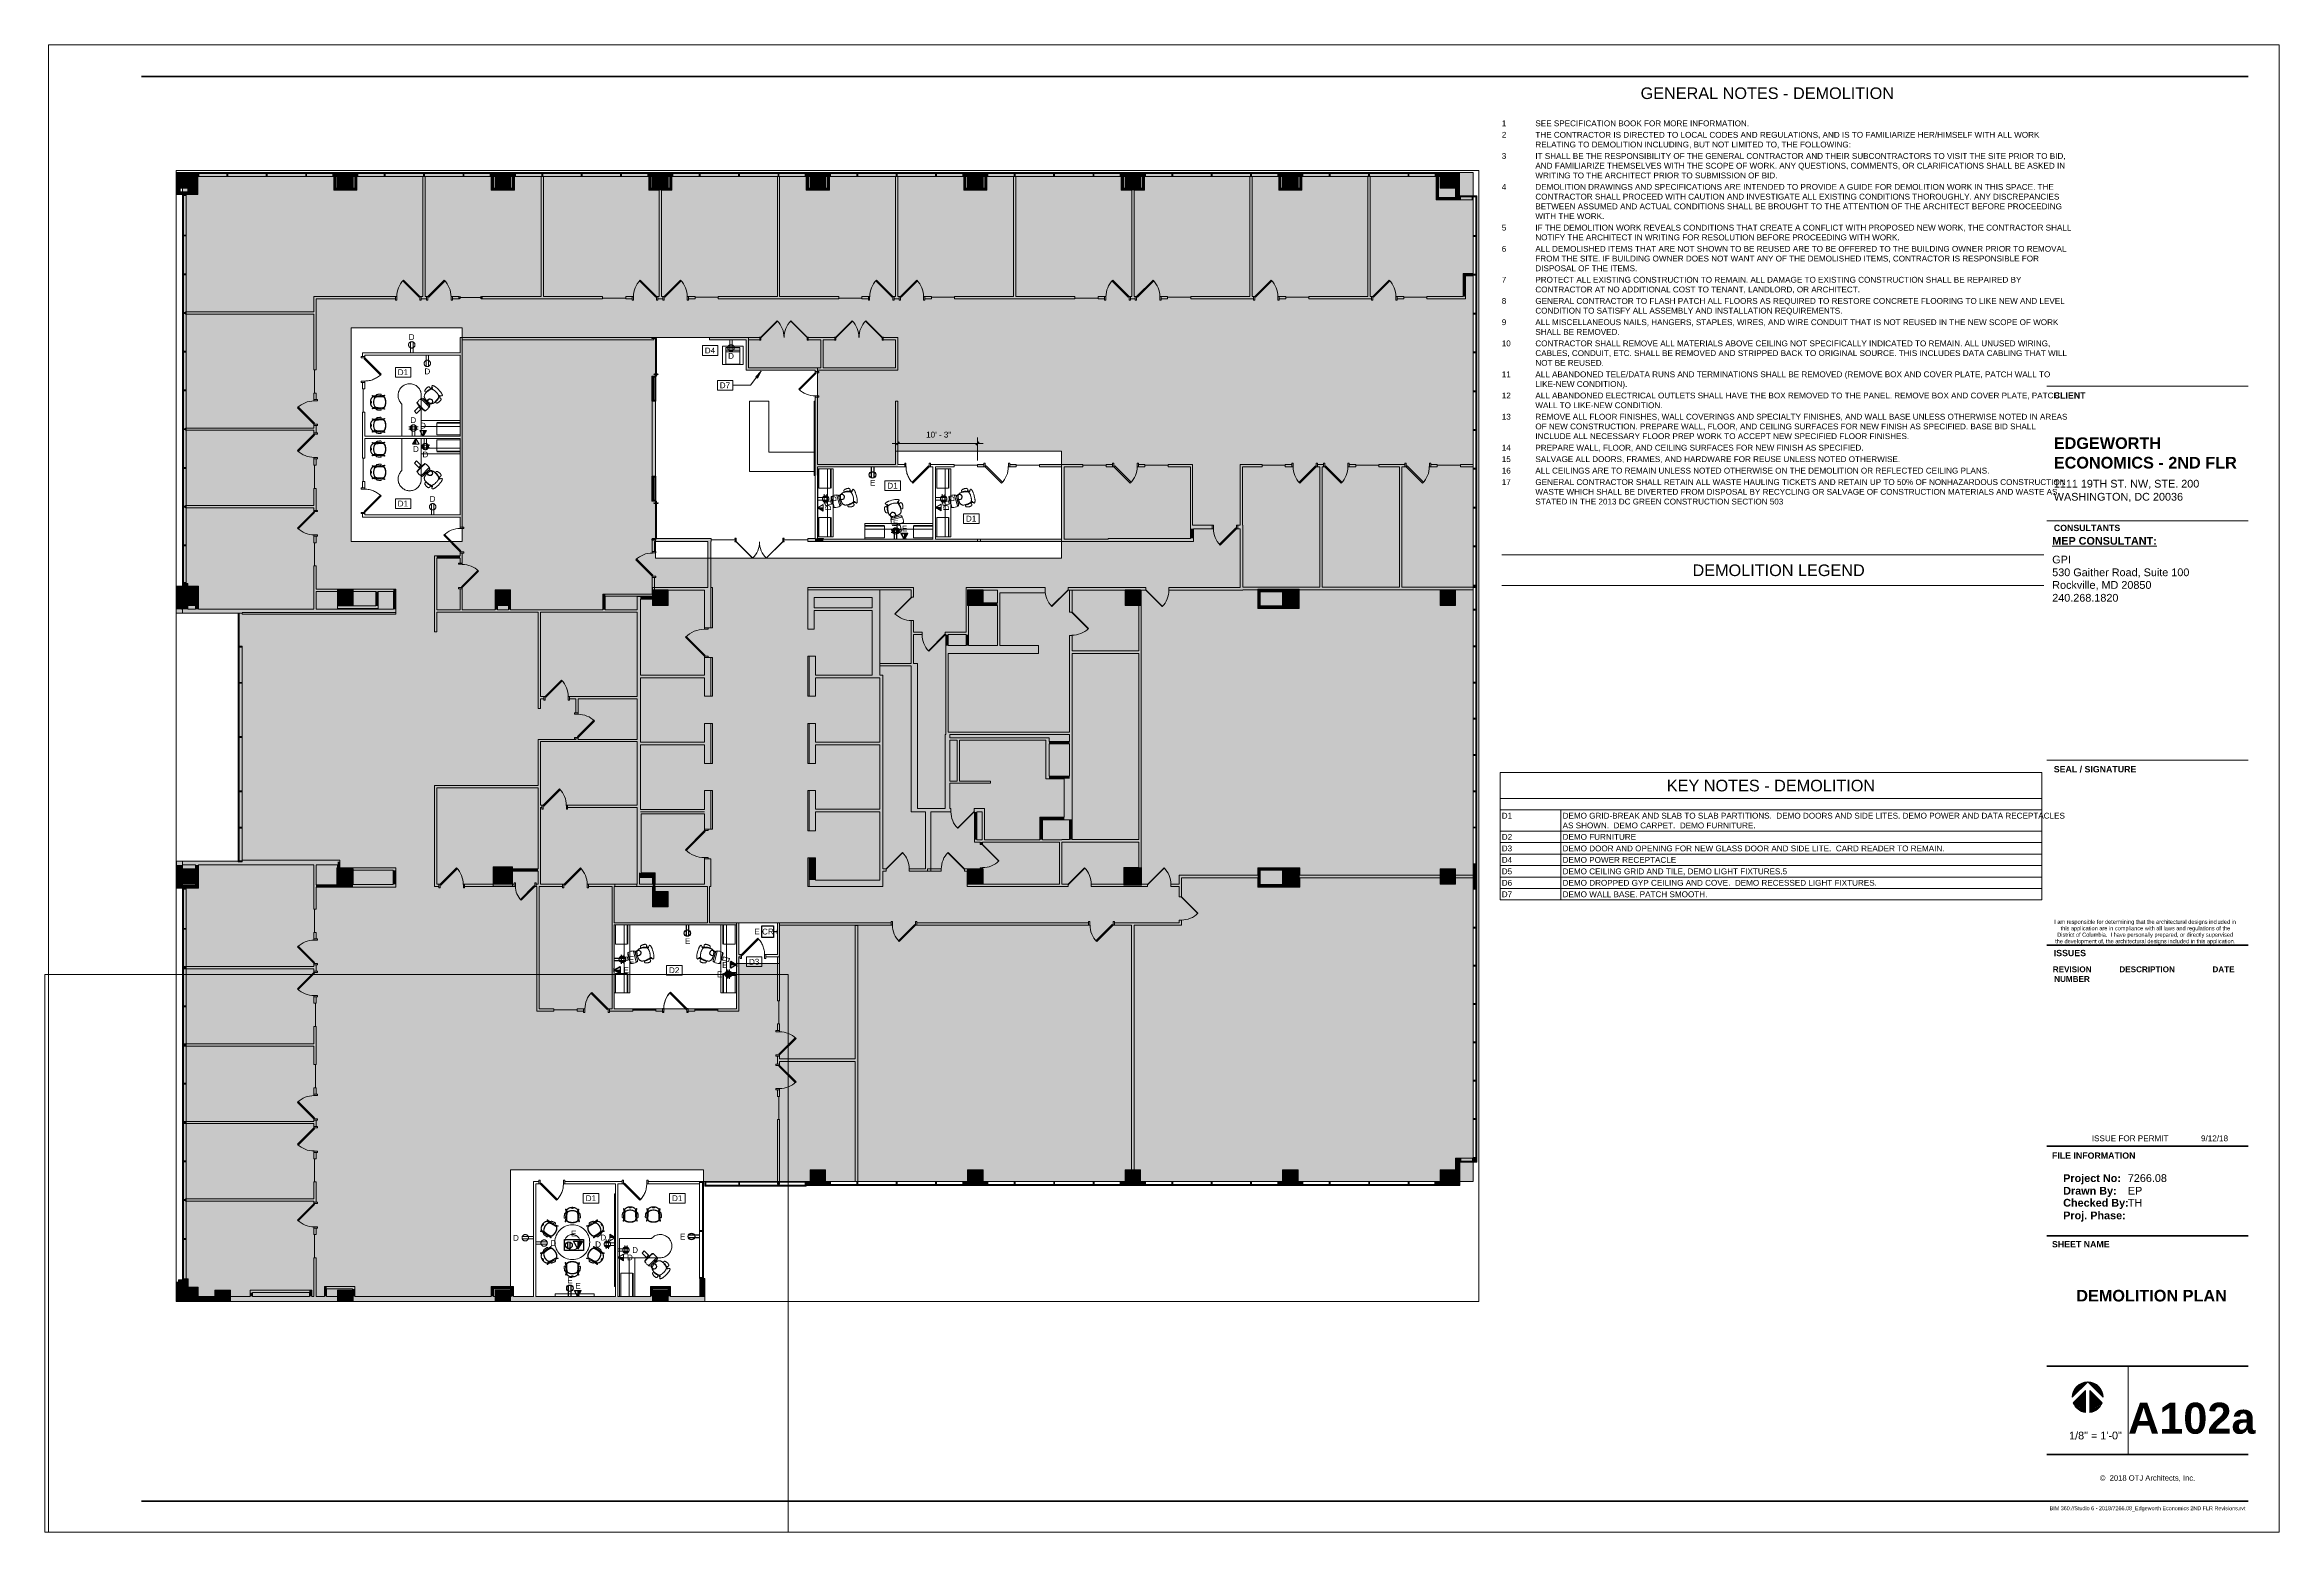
# Paper-space layout 'Layout1' of a CAD drawing. Header units: inches. Extents: x 0 to 36.1, y 0 to 24.
# The model-space entities are those that its viewports show. They can reach past a viewport. Long polylines and large blocks are cut down to what shows.
import ezdxf

# ---------------------------------------------------------------- set-up
doc = ezdxf.new("R2010")
doc.units = ezdxf.units.IN
doc.header["$MEASUREMENT"] = 0
for name, pattern in [('Demolished', [0.1875, 0.125, -0.0625]), ('IMPORT-HIDDEN', [0.5625, 0.375, -0.1875]), ('IMPORT-HIDDEN4', [0.140625, 0.09375, -0.046875]), ('Overhead', [0.15625, 0.09375, -0.0625])]:
    doc.linetypes.add(name, pattern=pattern)
for name, color, linetype, lineweight in [('2nd furn DEMO_dwg', 8, 'Continuous', 9), ('A-ANNO-DIMS', 211, 'Continuous', 9), ('A-ANNO-DIMS-96', 211, 'Continuous', 9), ('A-ANNO-KEYN', 231, 'Continuous', 9), ('A-ANNO-NOTE', 131, 'Demolished', 9), ('A-DETL-GENF', 92, 'Continuous', 9), ('A-DETL-MEDM', 33, 'Continuous', 20), ('A-DETL-THIN', 151, 'Continuous', 9), ('A-DOOR', 31, 'Continuous', 13), ('A-Door-Exst', 7, 'Continuous', 9), ('A-DOOR-FRAM', 31, 'Continuous', 20), ('A-Flor-Case-Demo', 7, 'IMPORT-HIDDEN4', 9), ('A-GLAZ', 151, 'Continuous', 13), ('A-GLAZ-CURT', 52, 'Continuous', 13), ('A-GLAZ-CWMG', 51, 'Continuous', 13), ('A-Glaz-Exst', 7, 'Continuous', 9), ('A-WALL', 113, 'Continuous', 13), ('A-Wall-Demo', 7, 'IMPORT-HIDDEN4', 9), ('A-Wall-Exst', 7, 'Continuous', 9), ('A-WALL-PATT', 111, 'Continuous', 13), ('G-ANNO-SCHD', 231, 'Continuous', 9), ('G-ANNO-TEXT', 231, 'Continuous', 9), ('G-ANNO-TTLB', 6, 'Continuous', 9), ('G-ANNO-TTLB-THIN', 151, 'Continuous', 9), ('G-ANNO-TTLB-WIDE', 214, 'Continuous', 50), ('I-WALL', 2, 'Continuous', 13), ('Q-CASE', 31, 'Continuous', 13), ('S-COLS', 52, 'Continuous', 13)]:
    doc.layers.add(name, color=color, linetype=linetype, lineweight=lineweight)
doc.layers.add('G-ANNO-NPLT', color=191, linetype='Continuous', plot=False)
doc.styles.add('Arial', font='arial_2.ttf', dxfattribs={"height": 9})
doc.styles.add('Arial_1', font='arial_2.ttf', dxfattribs={"height": 0.064781})
doc.styles.add('Arial_2', font='arial_2.ttf', dxfattribs={"height": 0.09375})
doc.styles.add('Arial_B', font='arialbd_2.ttf', dxfattribs={"height": 0.09375})
doc.styles.add('Swis721 Lt BT', font='swissl.ttf', dxfattribs={"height": 9})
doc.styles.add('Swis721 Lt BT_1', font='swissl.ttf', dxfattribs={"height": 0.1875})
doc.styles.add('Swis721 Lt BT_2', font='swissl.ttf', dxfattribs={"height": 0.09375})
doc.styles.add('Swis721 Lt BT_3', font='swissl.ttf', dxfattribs={"height": 0.088084})
doc.styles.add('Swis721 Lt BT_4', font='swissl.ttf', dxfattribs={"height": 0.125})
doc.styles.add('Swis721 Lt BT_5', font='swissl.ttf', dxfattribs={"height": 0.0625})
doc.styles.add('Swis721 Lt BT_B', font='', dxfattribs={"height": 0.101562})
doc.styles.add('Swis721 Lt BT_B_1', font='', dxfattribs={"height": 0.125})
doc.styles.add('Swis721 Lt BT_B_2', font='', dxfattribs={"height": 0.5})
doc.styles.add('Swis721 Lt BT_B_3', font='', dxfattribs={"height": 0.1875})
doc.styles.get('Swis721 Lt BT_B').set_extended_font_data('Swis721 Lt BT', bold=True)
doc.styles.get('Swis721 Lt BT_B_1').set_extended_font_data('Swis721 Lt BT', bold=True)
doc.styles.get('Swis721 Lt BT_B_2').set_extended_font_data('Swis721 Lt BT', bold=True)
doc.styles.get('Swis721 Lt BT_B_3').set_extended_font_data('Swis721 Lt BT', bold=True)
doc.dimstyles.new('OTJ_-_3_32__Linear__1_2__Tolerance', dxfattribs={"dimscale": 12, "dimtxt": 9.497835, "dimasz": 0.375, "dimexe": 0.75, "dimexo": 0.5, "dimgap": 0.5, "dimtad": 1, "dimdec": 1, "dimrnd": 0.5, "dimzin": 3, "dimdsep": 46, "dimlunit": 4, "dimtxsty": 'Swis721 Lt BT', "dimblk1": 'OBLIQUE', "dimblk2": 'OBLIQUE', "dimsah": 1, "dimcen": 0.09, "dimdle": 0.75, "dimazin": 0, "dimtfac": 1, "dimtdec": 4, "dimtix": 1, "dimtmove": 0, "dimatfit": 3, "dimfxl": 1, "dimtvp": 1, "dimfrac": 2, "dimtolj": 1, "dimtzin": 0, "dimarcsym": 2})

# ---------------------------------------------------------------- blocks, each defined once
blk = doc.blocks.new('Titleblock - 24 x 36 - DC-6820859-DEMOLITION PLAN')
at = {"layer": 'G-ANNO-TTLB'}
h = blk.add_hatch(color=256, dxfattribs=at)
edge = h.paths.add_edge_path(flags=0)
edge.add_line((32.921, 2.436), (32.672, 2.187))
edge.add_arc((32.921, 2.187), 0.249, 90, 180, ccw=False)
h = blk.add_hatch(color=256, dxfattribs=at)
edge = h.paths.add_edge_path(flags=0)
edge.add_line((32.688, 2.1), (32.884, 2.296))
edge.add_line((32.884, 2.296), (32.884, 1.941))
edge.add_arc((32.921, 2.187), 0.249, 200.6073, 261.5435, ccw=False)
h = blk.add_hatch(color=256, dxfattribs=at)
edge = h.paths.add_edge_path(flags=0)
edge.add_line((33.169, 2.187), (32.921, 2.436))
edge.add_arc((32.921, 2.187), 0.249, 0, 90, ccw=False)
h = blk.add_hatch(color=256, dxfattribs=at)
edge = h.paths.add_edge_path(flags=0)
edge.add_line((32.957, 2.296), (33.153, 2.1))
edge.add_arc((32.921, 2.187), 0.249, 278.4565, 339.3927, ccw=False)
edge.add_line((32.957, 1.941), (32.957, 2.296))
at = {"layer": 'A-ANNO-NOTE', "linetype": 'Continuous'}
for p, q in [((32.672, 2.187), (32.921, 2.436)), ((32.921, 2.436), (32.672, 2.187)), ((32.672, 2.187), (32.921, 2.436)), ((32.688, 2.1), (32.884, 2.296)), ((32.884, 2.296), (32.688, 2.1)), ((32.884, 2.296), (32.688, 2.1)), ((32.884, 1.941), (32.884, 2.296)), ((32.884, 2.296), (32.884, 1.941)), ((32.884, 1.941), (32.884, 2.296)), ((32.921, 2.436), (33.169, 2.187)), ((33.169, 2.187), (32.921, 2.436)), ((32.921, 2.436), (33.169, 2.187)), ((32.957, 1.941), (32.957, 2.296)), ((32.957, 2.296), (32.957, 1.941)), ((33.153, 2.1), (32.957, 2.296)), ((32.957, 2.296), (33.153, 2.1)), ((32.957, 2.296), (32.957, 1.941)), ((33.153, 2.1), (32.957, 2.296))]:
    blk.add_line(p, q, dxfattribs=at)
for start, end in [(90, 180), (90, 180), (90, 180), (360, 90), (360, 90), (360, 90), (200.6073, 261.5435), (200.6073, 261.5435), (200.6073, 261.5435), (278.4565, 339.3927), (278.4565, 339.3927), (278.4565, 339.3927)]:
    blk.add_arc((32.921, 2.187), 0.249, start, end, dxfattribs=at)
at = {"layer": 'G-ANNO-TTLB'}
for p, q in [((0.012, 24.012), (0.012, 0.012)), ((36.013, 24.012), (0.012, 24.012)), ((36.013, 0.012), (36.013, 24.012)), ((32.262, 18.502), (35.512, 18.502)), ((32.262, 18.502), (35.512, 18.502)), ((0.012, 0.012), (36.013, 0.012))]:
    blk.add_line(p, q, dxfattribs=at)
at = {"layer": 'G-ANNO-TTLB-THIN'}
for p, q in [((32.262, 16.331), (35.512, 16.331)), ((32.262, 12.47), (35.512, 12.47)), ((33.575, 2.69), (33.575, 1.262))]:
    blk.add_line(p, q, dxfattribs=at)
at = {"layer": 'G-ANNO-TTLB-WIDE'}
for p, q in [((35.512, 23.502), (1.512, 23.502)), ((32.262, 9.481), (35.512, 9.481)), ((35.512, 6.238), (32.262, 6.238)), ((35.512, 4.791), (32.262, 4.791)), ((32.262, 2.69), (35.512, 2.69)), ((32.262, 1.262), (35.512, 1.262)), ((1.512, 0.512), (32.262, 0.512)), ((32.262, 0.512), (35.512, 0.512))]:
    blk.add_line(p, q, dxfattribs=at)
at = {"layer": 'G-ANNO-TTLB', "attachment_point": 1}
for s, insert, char_height, width, style in [('CLIENT', (32.373, 18.405), 0.1016, 0.57128, 'Swis721 Lt BT_B'), ('CONSULTANTS', (32.374, 16.266), 0.10156, 1.19938, 'Swis721 Lt BT_B'), ('\\LMEP CONSULTANT:', (32.348, 16.07), 0.125, 1.94425, 'Swis721 Lt BT_B_1'), ('SEAL / SIGNATURE', (32.373, 12.373), 0.10156, 1.48344, 'Swis721 Lt BT_B'), ('I am responsible for determining that the architectural designs included in ', (32.38, 9.892), 0.06478, 3.51922, 'Arial_1'), ('this application are in compliance with all laws and regulations of the ', (32.484, 9.788), 0.06478, 3.26987, 'Arial_1'), ('ISSUES', (32.373, 9.407), 0.1016, 0.58075, 'Swis721 Lt BT_B'), ('the development of, the architectural designs included in this application.', (32.395, 9.579), 0.06478, 3.45294, 'Arial_1'), ('District of Columbia.  I have personally prepared, or directly supervised ', (32.429, 9.684), 0.06478, 3.40559, 'Arial_1'), ('REVISION', (32.357, 9.14), 0.0937, 0.76381, 'Arial_B'), ('DESCRIPTION', (33.432, 9.14), 0.09375, 1.09838, 'Arial_B'), ('DATE', (34.934, 9.14), 0.0937, 0.43556, 'Arial_B'), ('NUMBER', (32.38, 8.984), 0.0937, 0.71016, 'Arial_B'), ('FILE INFORMATION', (32.344, 6.138), 0.10156, 1.51816, 'Swis721 Lt BT_B'), ('Project No:', (32.525, 5.786), 0.125, 1.05103, 'Swis721 Lt BT_B_1'), ('Drawn By:', (32.525, 5.583), 0.125, 0.96581, 'Swis721 Lt BT_B_1'), ('Checked By:', (32.525, 5.389), 0.125, 1.20253, 'Swis721 Lt BT_B_1'), ('Proj. Phase:', (32.525, 5.185), 0.125, 1.13625, 'Swis721 Lt BT_B_1'), ('SHEET NAME', (32.344, 4.708), 0.1016, 1.04156, 'Swis721 Lt BT_B'), ('©  2018 OTJ Architects, Inc.', (33.116, 0.93), 0.08808, 1.85587, 'Swis721 Lt BT_3')]:
    blk.add_mtext(s, dxfattribs=dict(at, insert=insert, char_height=char_height, width=width, style=style))
blk = doc.blocks.new('System Panel - Glazed perim-6904431-2ND FLOOR DEMOLITION')
at = {"layer": 'A-GLAZ-CURT', "lineweight": 9}
blk.add_hatch(color=7, dxfattribs=at).paths.add_polyline_path([(-35.502, -3), (35.502, -3), (35.502, -1.5), (-35.502, -1.5)], flags=0)
at = {"layer": 'A-GLAZ-CURT', "color": 8, "lineweight": 20}
for p, q in [((35.502, -1.5), (-35.502, -1.5)), ((-35.502, -1.5), (-35.502, -3)), ((35.502, -3), (35.502, -1.5)), ((-35.502, -3), (35.502, -3))]:
    blk.add_line(p, q, dxfattribs=at)
blk = doc.blocks.new('Rectangular Mullion - 1_5_ x 6_ rectangular-6904432-2ND FLOOR DEMOLITION')
at = {"layer": 'A-GLAZ-CWMG', "lineweight": 9}
blk.add_hatch(color=7, dxfattribs=at).paths.add_polyline_path([(0, -2.799), (0, 3), (-1.5, 3), (-1.5, -3), (0, -3)], flags=0)
at = {"layer": 'A-GLAZ-CWMG', "color": 8, "lineweight": 20}
for p, q in [((0, 3), (-1.5, 3)), ((-1.5, 3), (-1.5, -3)), ((0, -3), (0, 3)), ((-1.5, -3), (0, -3))]:
    blk.add_line(p, q, dxfattribs=at)
blk = doc.blocks.new('Rectangular Mullion - 1_5_ x 6_ rectangular-6904433-2ND FLOOR DEMOLITION')
at = {"layer": 'A-GLAZ-CWMG', "lineweight": 9}
blk.add_line((5878.822, -959), (5878.822, -1030.005), dxfattribs=at)
blk = doc.blocks.new('System Panel - Glazed perim-6904434-2ND FLOOR DEMOLITION')
at = {"layer": 'A-GLAZ-CURT', "lineweight": 9}
blk.add_hatch(color=7, dxfattribs=at).paths.add_polyline_path([(-37.262, -3), (37.262, -3), (37.262, -1.5), (-37.262, -1.5)], flags=0)
at = {"layer": 'A-GLAZ-CURT', "color": 8, "lineweight": 20}
for p, q in [((37.262, -1.5), (-37.262, -1.5)), ((-37.262, -1.5), (-37.262, -3)), ((37.262, -3), (37.262, -1.5)), ((-37.262, -3), (37.262, -3))]:
    blk.add_line(p, q, dxfattribs=at)
blk = doc.blocks.new('Rectangular Mullion - 1_5_ x 6_ rectangular-6904436-2ND FLOOR DEMOLITION')
at = {"layer": 'A-GLAZ-CWMG', "lineweight": 9}
blk.add_line((5878.822, -884.976), (5878.822, -957.5), dxfattribs=at)
blk = doc.blocks.new('Rectangular Mullion - 1_5_ x 6_ rectangular-6904437-2ND FLOOR DEMOLITION')
at = {"layer": 'A-GLAZ-CWMG', "lineweight": 9}
blk.add_hatch(color=7, dxfattribs=at).paths.add_polyline_path([(-0.75, 1.5), (-0.75, 3), (0.75, 3), (0.75, -3), (-0.75, -3)], flags=0)
at = {"layer": 'A-GLAZ-CWMG', "color": 8, "lineweight": 20}
for p, q in [((-0.75, 3), (0.75, 3)), ((-0.75, -3), (-0.75, 3)), ((0.75, 3), (0.75, -3)), ((0.75, -3), (-0.75, -3))]:
    blk.add_line(p, q, dxfattribs=at)
blk = doc.blocks.new('Concrete-Rectangular-Column - 24 x 18-6904599-2ND FLOOR DEMOLITION')
at = {"layer": 'S-COLS', "lineweight": 9}
blk.add_hatch(color=7, dxfattribs=at).paths.add_polyline_path([(12, -9), (12, 9), (-12, 9), (-12, -9)], flags=0)
at = {"layer": 'S-COLS', "color": 8, "lineweight": 20}
for p, q in [((12, 9), (-12, 9)), ((-12, 9), (-12, -9)), ((12, -9), (12, 9)), ((-12, -9), (12, -9))]:
    blk.add_line(p, q, dxfattribs=at)
blk = doc.blocks.new('Concrete-Rectangular-Column - 24 x 24-6904600-2ND FLOOR DEMOLITION')
at = {"layer": 'S-COLS', "lineweight": 9}
blk.add_hatch(color=7, dxfattribs=at).paths.add_polyline_path([(-12, -12), (12, -12), (12, 12), (-12, 12)], flags=0)
at = {"layer": 'S-COLS', "color": 8, "lineweight": 20}
for p, q in [((12, 12), (-12, 12)), ((-12, 12), (-12, -12)), ((12, -12), (12, 12)), ((-12, -12), (12, -12))]:
    blk.add_line(p, q, dxfattribs=at)
blk = doc.blocks.new('System Panel - Glazed perim-6904438-2ND FLOOR DEMOLITION')
at = {"layer": 'A-GLAZ-CURT', "lineweight": 9}
blk.add_hatch(color=7, dxfattribs=at).paths.add_polyline_path([(-29.434, -3), (29.434, -3), (29.434, -1.5), (-29.434, -1.5)], flags=0)
at = {"layer": 'A-GLAZ-CURT', "color": 8, "lineweight": 20}
for p, q in [((29.434, -1.5), (-29.434, -1.5)), ((-29.434, -1.5), (-29.434, -3)), ((29.434, -3), (29.434, -1.5)), ((-29.434, -3), (29.434, -3))]:
    blk.add_line(p, q, dxfattribs=at)
blk = doc.blocks.new('Rectangular Mullion - 1_5_ x 6_ rectangular-6904439-2ND FLOOR DEMOLITION')
at = {"layer": 'A-GLAZ-CWMG', "lineweight": 9}
blk.add_hatch(color=7, dxfattribs=at).paths.add_polyline_path([(0, -2.248), (0, 3), (-1.5, 3), (-1.5, -3), (0, -3)], flags=0)
at = {"layer": 'A-GLAZ-CWMG', "color": 8, "lineweight": 20}
for p, q in [((0, 3), (-1.5, 3)), ((-1.5, 3), (-1.5, -3)), ((0, -3), (0, 3)), ((-1.5, -3), (0, -3))]:
    blk.add_line(p, q, dxfattribs=at)
blk = doc.blocks.new('Rectangular Mullion - 1_5_ x 6_ rectangular-6904440-2ND FLOOR DEMOLITION')
at = {"layer": 'A-GLAZ-CWMG', "lineweight": 9}
blk.add_line((7077.072, -785.107), (7077.072, -843.976), dxfattribs=at)
blk = doc.blocks.new('System Panel - Glazed perim-6904441-2ND FLOOR DEMOLITION')
at = {"layer": 'A-GLAZ-CURT', "lineweight": 9}
blk.add_hatch(color=7, dxfattribs=at).paths.add_polyline_path([(-28.896, -3), (28.896, -3), (28.896, -1.5), (-28.896, -1.5)], flags=0)
at = {"layer": 'A-GLAZ-CURT', "color": 8, "lineweight": 20}
for p, q in [((28.896, -1.5), (-28.896, -1.5)), ((-28.896, -1.5), (-28.896, -3)), ((28.896, -3), (28.896, -1.5)), ((-28.896, -3), (28.896, -3))]:
    blk.add_line(p, q, dxfattribs=at)
blk = doc.blocks.new('Rectangular Mullion - 1_5_ x 6_ rectangular-6904443-2ND FLOOR DEMOLITION')
at = {"layer": 'A-GLAZ-CWMG', "lineweight": 9}
blk.add_line((7077.072, -666.601), (7077.072, -724.392), dxfattribs=at)
blk = doc.blocks.new('System Panel - Glazed perim-6904444-2ND FLOOR DEMOLITION')
at = {"layer": 'A-GLAZ-CURT', "lineweight": 9}
blk.add_hatch(color=7, dxfattribs=at).paths.add_polyline_path([(-28.896, -3), (28.896, -3), (28.896, -1.5), (-28.896, -1.5)], flags=0)
at = {"layer": 'A-GLAZ-CURT', "color": 8, "lineweight": 20}
for p, q in [((28.896, -1.5), (-28.896, -1.5)), ((-28.896, -1.5), (-28.896, -3)), ((28.896, -3), (28.896, -1.5)), ((-28.896, -3), (28.896, -3))]:
    blk.add_line(p, q, dxfattribs=at)
blk = doc.blocks.new('Rectangular Mullion - 1_5_ x 6_ rectangular-6904446-2ND FLOOR DEMOLITION')
at = {"layer": 'A-GLAZ-CWMG', "lineweight": 9}
blk.add_hatch(color=7, dxfattribs=at).paths.add_polyline_path([(-0.75, 1.5), (-0.75, 3), (0.75, 3), (0.75, -3), (-0.75, -3)], flags=0)
at = {"layer": 'A-GLAZ-CWMG', "color": 8, "lineweight": 20}
for p, q in [((-0.75, 3), (0.75, 3)), ((-0.75, -3), (-0.75, 3)), ((0.75, 3), (0.75, -3)), ((0.75, -3), (-0.75, -3))]:
    blk.add_line(p, q, dxfattribs=at)
blk = doc.blocks.new('System Panel - Glazed perim-6904448-2ND FLOOR DEMOLITION')
at = {"layer": 'A-GLAZ-CURT', "lineweight": 9}
blk.add_hatch(color=7, dxfattribs=at).paths.add_polyline_path([(-29.458, -3), (29.458, -3), (29.458, -1.5), (-29.458, -1.5)], flags=0)
at = {"layer": 'A-GLAZ-CURT', "color": 8, "lineweight": 20}
for p, q in [((29.458, -1.5), (-29.458, -1.5)), ((-29.458, -1.5), (-29.458, -3)), ((29.458, -3), (29.458, -1.5)), ((-29.458, -3), (29.458, -3))]:
    blk.add_line(p, q, dxfattribs=at)
blk = doc.blocks.new('Rectangular Mullion - 1_5_ x 6_ rectangular-6904449-2ND FLOOR DEMOLITION')
at = {"layer": 'A-GLAZ-CWMG', "lineweight": 9}
blk.add_line((7077.072, -428.309), (7077.072, -487.226), dxfattribs=at)
blk = doc.blocks.new('System Panel - Glazed perim-6904452-2ND FLOOR DEMOLITION')
at = {"layer": 'A-GLAZ-CURT', "lineweight": 9}
blk.add_hatch(color=7, dxfattribs=at).paths.add_polyline_path([(-27.771, -3), (27.771, -3), (27.771, -1.5), (-27.771, -1.5)], flags=0)
at = {"layer": 'A-GLAZ-CURT', "color": 8, "lineweight": 20}
for p, q in [((27.771, -1.5), (-27.771, -1.5)), ((-27.771, -1.5), (-27.771, -3)), ((27.771, -3), (27.771, -1.5)), ((-27.771, -3), (27.771, -3))]:
    blk.add_line(p, q, dxfattribs=at)
blk = doc.blocks.new('Rectangular Mullion - 1_5_ x 6_ rectangular-6904453-2ND FLOOR DEMOLITION')
at = {"layer": 'A-GLAZ-CWMG', "lineweight": 9}
blk.add_line((7077.072, -333.767), (7077.072, -389.309), dxfattribs=at)
blk = doc.blocks.new('System Panel - Glazed perim-6904454-2ND FLOOR DEMOLITION')
at = {"layer": 'A-GLAZ-CURT', "lineweight": 9}
blk.add_hatch(color=7, dxfattribs=at).paths.add_polyline_path([(-27.3125, -3), (27.3125, -3), (27.3125, -1.5), (-27.3125, -1.5)], flags=0)
at = {"layer": 'A-GLAZ-CURT', "color": 8, "lineweight": 20}
for p, q in [((27.3125, -1.5), (-27.3125, -1.5)), ((-27.3125, -1.5), (-27.3125, -3)), ((27.3125, -3), (27.3125, -1.5)), ((-27.3125, -3), (27.3125, -3))]:
    blk.add_line(p, q, dxfattribs=at)
blk = doc.blocks.new('Rectangular Mullion - 1_5_ x 6_ rectangular-6904456-2ND FLOOR DEMOLITION')
at = {"layer": 'A-GLAZ-CWMG', "lineweight": 9}
blk.add_line((7077.072, -277.642), (7077.072, -332.267), dxfattribs=at)
blk = doc.blocks.new('System Panel - Glazed perim-6904457-2ND FLOOR DEMOLITION')
at = {"layer": 'A-GLAZ-CURT', "lineweight": 9}
blk.add_hatch(color=7, dxfattribs=at).paths.add_polyline_path([(-27.3125, -3), (27.3125, -3), (27.3125, -1.5), (-27.3125, -1.5)], flags=0)
at = {"layer": 'A-GLAZ-CURT', "color": 8, "lineweight": 20}
for p, q in [((27.3125, -1.5), (-27.3125, -1.5)), ((-27.3125, -1.5), (-27.3125, -3)), ((27.3125, -3), (27.3125, -1.5)), ((-27.3125, -3), (27.3125, -3))]:
    blk.add_line(p, q, dxfattribs=at)
blk = doc.blocks.new('System Panel - Glazed perim-6904460-2ND FLOOR DEMOLITION')
at = {"layer": 'A-GLAZ-CURT', "lineweight": 9}
blk.add_hatch(color=7, dxfattribs=at).paths.add_polyline_path([(-27.667, -3), (27.667, -3), (27.667, -1.5), (-27.667, -1.5)], flags=0)
at = {"layer": 'A-GLAZ-CURT', "color": 8, "lineweight": 20}
for p, q in [((27.667, -1.5), (-27.667, -1.5)), ((-27.667, -1.5), (-27.667, -3)), ((27.667, -3), (27.667, -1.5)), ((-27.667, -3), (27.667, -3))]:
    blk.add_line(p, q, dxfattribs=at)
blk = doc.blocks.new('Rectangular Mullion - 1_5_ x 6_ rectangular-6904461-2ND FLOOR DEMOLITION')
at = {"layer": 'A-GLAZ-CWMG', "lineweight": 9}
blk.add_line((7077.072, 3.691), (7077.072, -51.642), dxfattribs=at)
blk = doc.blocks.new('System Panel - Glazed perim-6904462-2ND FLOOR DEMOLITION')
at = {"layer": 'A-GLAZ-CURT', "lineweight": 9}
blk.add_hatch(color=7, dxfattribs=at).paths.add_polyline_path([(-16.666, -3), (16.666, -3), (16.666, -1.5), (-16.666, -1.5)], flags=0)
at = {"layer": 'A-GLAZ-CURT', "color": 8, "lineweight": 20}
for p, q in [((16.666, -1.5), (-16.666, -1.5)), ((-16.666, -1.5), (-16.666, -3)), ((16.666, -3), (16.666, -1.5)), ((-16.666, -3), (16.666, -3))]:
    blk.add_line(p, q, dxfattribs=at)
blk = doc.blocks.new('System Panel - Glazed perim-6904619-2ND FLOOR DEMOLITION')
at = {"layer": 'A-GLAZ-CURT', "lineweight": 9}
blk.add_hatch(color=7, dxfattribs=at).paths.add_polyline_path([(9.151, -3), (9.151, -1.5), (-9.151, -1.5), (-9.151, -3)], flags=0)
at = {"layer": 'A-GLAZ-CURT', "color": 8, "lineweight": 20}
for p, q in [((9.151, -1.5), (-9.151, -1.5)), ((-9.151, -1.5), (-9.151, -3)), ((9.151, -3), (9.151, -1.5)), ((-9.151, -3), (9.151, -3))]:
    blk.add_line(p, q, dxfattribs=at)
blk = doc.blocks.new('Rectangular Mullion - 1_5_ x 6_ rectangular-6904618-2ND FLOOR DEMOLITION')
at = {"layer": 'A-GLAZ-CWMG', "lineweight": 9}
blk.add_line((7076.324, -845.476), (7058.023, -845.476), dxfattribs=at)
blk = doc.blocks.new('Rectangular Mullion - 1_5_ x 6_ rectangular-6904467-2ND FLOOR DEMOLITION')
at = {"layer": 'A-GLAZ-CWMG', "lineweight": 9}
blk.add_hatch(color=7, dxfattribs=at).paths.add_polyline_path([(-0.752, 3), (0, 3), (0, -3), (-1.5, -3), (-1.5, 3)], flags=0)
at = {"layer": 'A-GLAZ-CWMG', "color": 8, "lineweight": 20}
for p, q in [((-1.5, 3), (0, 3)), ((-1.5, -3), (-1.5, 3)), ((0, 3), (0, -3)), ((0, -3), (-1.5, -3))]:
    blk.add_line(p, q, dxfattribs=at)
blk = doc.blocks.new('System Panel - Glazed perim-6904468-2ND FLOOR DEMOLITION')
at = {"layer": 'A-GLAZ-CURT', "lineweight": 9}
blk.add_hatch(color=7, dxfattribs=at).paths.add_polyline_path([(25.48, -3), (25.48, -1.5), (-25.48, -1.5), (-25.455, -3), (-23.98, -3)], flags=0)
at = {"layer": 'A-GLAZ-CURT', "color": 8, "lineweight": 20}
for p, q in [((25.48, -1.5), (-25.48, -1.5)), ((-25.48, -1.5), (-25.48, -3)), ((25.48, -3), (25.48, -1.5)), ((-25.48, -3), (25.48, -3))]:
    blk.add_line(p, q, dxfattribs=at)
blk = doc.blocks.new('System Panel - Glazed perim-6904469-2ND FLOOR DEMOLITION')
at = {"layer": 'A-GLAZ-CURT', "lineweight": 9}
blk.add_hatch(color=7, dxfattribs=at).paths.add_polyline_path([(27.375, -1.5), (-27.375, -1.5), (-27.375, -3), (27.375, -3)], flags=0)
at = {"layer": 'A-GLAZ-CURT', "color": 8, "lineweight": 20}
for p, q in [((27.375, -1.5), (-27.375, -1.5)), ((-27.375, -1.5), (-27.375, -3)), ((27.375, -3), (27.375, -1.5)), ((-27.375, -3), (27.375, -3))]:
    blk.add_line(p, q, dxfattribs=at)
blk = doc.blocks.new('Rectangular Mullion - 1_5_ x 6_ rectangular-6904471-2ND FLOOR DEMOLITION')
at = {"layer": 'A-GLAZ-CWMG', "lineweight": 9}
blk.add_line((5170.023, -108.186), (5170.023, -53.436), dxfattribs=at)
blk = doc.blocks.new('System Panel - Glazed perim-6904472-2ND FLOOR DEMOLITION')
at = {"layer": 'A-GLAZ-CURT', "lineweight": 9}
blk.add_hatch(color=7, dxfattribs=at).paths.add_polyline_path([(41.292, -1.5), (-41.292, -1.5), (-41.292, -3), (41.292, -3)], flags=0)
at = {"layer": 'A-GLAZ-CURT', "color": 8, "lineweight": 20}
for p, q in [((41.292, -1.5), (-41.292, -1.5)), ((-41.292, -1.5), (-41.292, -3)), ((41.292, -3), (41.292, -1.5)), ((-41.292, -3), (41.292, -3))]:
    blk.add_line(p, q, dxfattribs=at)
blk = doc.blocks.new('Rectangular Mullion - 1_5_ x 6_ rectangular-6904474-2ND FLOOR DEMOLITION')
at = {"layer": 'A-GLAZ-CWMG', "lineweight": 9}
blk.add_hatch(color=7, dxfattribs=at).paths.add_polyline_path([(0.75, -3), (-0.75, -3), (-0.75, 3), (0.75, 3), (0.75, 1.5)], flags=0)
at = {"layer": 'A-GLAZ-CWMG', "color": 8, "lineweight": 20}
for p, q in [((-0.75, 3), (0.75, 3)), ((-0.75, -3), (-0.75, 3)), ((0.75, 3), (0.75, -3)), ((0.75, -3), (-0.75, -3))]:
    blk.add_line(p, q, dxfattribs=at)
blk = doc.blocks.new('System Panel - Glazed perim-6904475-2ND FLOOR DEMOLITION')
at = {"layer": 'A-GLAZ-CURT', "lineweight": 9}
blk.add_hatch(color=7, dxfattribs=at).paths.add_polyline_path([(41.27, -1.5), (-41.27, -1.5), (-41.27, -3), (41.27, -3)], flags=0)
at = {"layer": 'A-GLAZ-CURT', "color": 8, "lineweight": 20}
for p, q in [((41.27, -1.5), (-41.27, -1.5)), ((-41.27, -1.5), (-41.27, -3)), ((41.27, -3), (41.27, -1.5)), ((-41.27, -3), (41.27, -3))]:
    blk.add_line(p, q, dxfattribs=at)
blk = doc.blocks.new('Rectangular Mullion - 1_5_ x 6_ rectangular-6904476-2ND FLOOR DEMOLITION')
at = {"layer": 'A-GLAZ-CWMG', "lineweight": 9}
blk.add_line((5170.023, -192.226), (5170.023, -109.686), dxfattribs=at)
blk = doc.blocks.new('Rectangular Mullion - 1_5_ x 6_ rectangular-6904478-2ND FLOOR DEMOLITION')
at = {"layer": 'A-GLAZ-CWMG', "lineweight": 9}
blk.add_line((5170.023, -276.311), (5170.023, -193.726), dxfattribs=at)
blk = doc.blocks.new('Rectangular Mullion - 1_5_ x 6_ rectangular-6904480-2ND FLOOR DEMOLITION')
at = {"layer": 'A-GLAZ-CWMG', "lineweight": 9}
blk.add_line((5170.023, -332.436), (5170.023, -277.811), dxfattribs=at)
blk = doc.blocks.new('System Panel - Glazed perim-6904481-2ND FLOOR DEMOLITION')
at = {"layer": 'A-GLAZ-CURT', "lineweight": 9}
blk.add_hatch(color=7, dxfattribs=at).paths.add_polyline_path([(25.27, -3), (25.27, -1.5), (-25.27, -1.5), (-25.27, -3), (24.27, -3)], flags=0)
at = {"layer": 'A-GLAZ-CURT', "color": 8, "lineweight": 20}
for p, q in [((25.27, -1.5), (-25.27, -1.5)), ((-25.27, -1.5), (-25.27, -3)), ((25.27, -3), (25.27, -1.5)), ((-25.27, -3), (25.27, -3))]:
    blk.add_line(p, q, dxfattribs=at)
blk = doc.blocks.new('Rectangular Mullion - 1_5_ x 6_ rectangular-6904482-2ND FLOOR DEMOLITION')
at = {"layer": 'A-GLAZ-CWMG', "lineweight": 9}
blk.add_line((5170.023, -383.476), (5170.023, -333.936), dxfattribs=at)
blk = doc.blocks.new('Single Flush - OTJ_SOLIDFLUSH_ALUM 3_6-6904485-2ND FLOOR DEMOLITION')
at = {"layer": 'A-DOOR', "color": 8, "lineweight": 20}
for p, q in [((-8.66, 34.566), (-9.897, 33.328)), ((20.906, 5), (-8.66, 34.566)), ((-9.897, 33.328), (19.669, 3.763)), ((19.669, 3.763), (20.906, 5))]:
    blk.add_line(p, q, dxfattribs=at)
at = {"layer": 'A-DOOR', "lineweight": 9}
blk.add_arc((20.906, 5), 41.812, 135, 180.5, dxfattribs=at)
at = {"layer": 'A-DOOR-FRAM', "color": 8}
for p, q in [((-23, -0.75), (-23, 5)), ((-23, 5), (-21, 5)), ((-21, -0.75), (-21, 5)), ((21, -0.75), (21, 5)), ((21, 5), (23, 5)), ((23, -0.75), (23, 5)), ((-23, -0.75), (-21, -0.75)), ((21, -0.75), (23, -0.75))]:
    blk.add_line(p, q, dxfattribs=at)
blk = doc.blocks.new('Single Flush - OTJ_SOLIDFLUSH_ALUM 3_6-6904486-2ND FLOOR DEMOLITION')
at = {"layer": 'A-DOOR', "color": 8, "lineweight": 20}
for p, q in [((-9.897, -33.328), (19.669, -3.763)), ((19.669, -3.763), (20.906, -5)), ((20.906, -5), (-8.66, -34.566)), ((-8.66, -34.566), (-9.897, -33.328))]:
    blk.add_line(p, q, dxfattribs=at)
at = {"layer": 'A-DOOR', "lineweight": 9}
blk.add_arc((20.906, -5), 41.812, 179.5, 225, dxfattribs=at)
at = {"layer": 'A-DOOR-FRAM', "color": 8}
for p, q in [((-23, 0.75), (-23, -5)), ((-23, 0.75), (-21, 0.75)), ((-21, 0.75), (-21, -5)), ((21, 0.75), (21, -5)), ((21, 0.75), (23, 0.75)), ((23, 0.75), (23, -5)), ((-23, -5), (-21, -5)), ((21, -5), (23, -5))]:
    blk.add_line(p, q, dxfattribs=at)
blk = doc.blocks.new('Single Glass Door - 36_ x 96_-6904487-2ND FLOOR DEMOLITION')
at = {"layer": 'A-DOOR', "color": 8, "lineweight": 20}
for p, q in [((-7.417, 27.198), (-7.771, 26.845)), ((17.906, 1.875), (-7.417, 27.198)), ((-7.771, 26.845), (17.553, 1.521)), ((17.553, 1.521), (17.906, 1.875))]:
    blk.add_line(p, q, dxfattribs=at)
at = {"layer": 'A-DOOR', "lineweight": 9}
blk.add_arc((17.906, 1.875), 35.812, 135, 180.5, dxfattribs=at)
blk = doc.blocks.new('Single Glass Door - 36_ x 96_-6904488-2ND FLOOR DEMOLITION')
at = {"layer": 'A-DOOR', "color": 8, "lineweight": 20}
for p, q in [((-7.771, -26.72), (17.553, -1.396)), ((17.553, -1.396), (17.906, -1.75)), ((17.906, -1.75), (-7.417, -27.073)), ((-7.417, -27.073), (-7.771, -26.72))]:
    blk.add_line(p, q, dxfattribs=at)
at = {"layer": 'A-DOOR', "lineweight": 9}
blk.add_arc((17.906, -1.75), 35.812, 179.5, 225, dxfattribs=at)
blk = doc.blocks.new('Single Glass Door - 36_ x 96_-6904489-2ND FLOOR DEMOLITION')
at = {"layer": 'A-DOOR', "color": 8, "lineweight": 20}
for p, q in [((-7.417, 27.073), (-7.771, 26.72)), ((17.906, 1.75), (-7.417, 27.073)), ((-7.771, 26.72), (17.553, 1.396)), ((17.553, 1.396), (17.906, 1.75))]:
    blk.add_line(p, q, dxfattribs=at)
at = {"layer": 'A-DOOR', "lineweight": 9}
blk.add_arc((17.906, 1.75), 35.812, 135, 180.5, dxfattribs=at)
blk = doc.blocks.new('Single Glass Door - 36_ x 96_-6904423-2ND FLOOR DEMOLITION')
at = {"layer": 'A-DOOR', "color": 8, "lineweight": 20}
for p, q in [((-7.771, -27.72), (17.553, -2.396)), ((17.553, -2.396), (17.906, -2.75)), ((17.906, -2.75), (-7.417, -28.073)), ((-7.417, -28.073), (-7.771, -27.72))]:
    blk.add_line(p, q, dxfattribs=at)
at = {"layer": 'A-DOOR', "lineweight": 9}
blk.add_arc((17.906, -2.75), 35.812, 179.5, 225, dxfattribs=at)
blk = doc.blocks.new('Single Glass Door - 36_ x 96_-6904424-2ND FLOOR DEMOLITION')
at = {"layer": 'A-DOOR', "color": 8, "lineweight": 20}
for p, q in [((-7.771, -26.845), (17.553, -1.521)), ((17.906, -1.875), (-7.417, -27.198)), ((17.553, -1.521), (17.906, -1.875)), ((-7.417, -27.198), (-7.771, -26.845))]:
    blk.add_line(p, q, dxfattribs=at)
at = {"layer": 'A-DOOR', "lineweight": 9}
blk.add_arc((17.906, -1.875), 35.812, 179.5, 225, dxfattribs=at)
blk = doc.blocks.new('System Panel - Glazed perim-6904490-2ND FLOOR DEMOLITION')
at = {"layer": 'A-GLAZ-CURT', "lineweight": 9}
blk.add_hatch(color=7, dxfattribs=at).paths.add_polyline_path([(21.75, 1.5), (21.75, 3), (-21.75, 3), (-21.75, 1.5)], flags=0)
at = {"layer": 'A-GLAZ-CURT', "color": 8, "lineweight": 20}
for p, q in [((21.75, 3), (-21.75, 3)), ((-21.75, 3), (-21.75, 1.5)), ((21.75, 1.5), (21.75, 3)), ((-21.75, 1.5), (21.75, 1.5))]:
    blk.add_line(p, q, dxfattribs=at)
blk = doc.blocks.new('System Panel - Glazed perim-6904491-2ND FLOOR DEMOLITION')
at = {"layer": 'A-GLAZ-CURT', "lineweight": 9}
blk.add_hatch(color=7, dxfattribs=at).paths.add_polyline_path([(29.75, 1.5), (29.75, 3), (-29.75, 3), (-29.75, 1.5)], flags=0)
at = {"layer": 'A-GLAZ-CURT', "color": 8, "lineweight": 20}
for p, q in [((29.75, 3), (-29.75, 3)), ((-29.75, 3), (-29.75, 1.5)), ((29.75, 1.5), (29.75, 3)), ((-29.75, 1.5), (29.75, 1.5))]:
    blk.add_line(p, q, dxfattribs=at)
blk = doc.blocks.new('System Panel - Glazed perim-6904492-2ND FLOOR DEMOLITION')
at = {"layer": 'A-GLAZ-CURT', "lineweight": 9}
blk.add_hatch(color=7, dxfattribs=at).paths.add_polyline_path([(-5.634, 1.5), (20.265, 1.5), (20.265, 3), (-20.265, 3), (-20.265, 1.5), (-9.134, 1.5)], flags=0)
at = {"layer": 'A-GLAZ-CURT', "color": 8, "lineweight": 20}
for p, q in [((20.265, 3), (-20.265, 3)), ((-20.265, 3), (-20.265, 1.5)), ((20.265, 1.5), (20.265, 3)), ((-20.265, 1.5), (20.265, 1.5))]:
    blk.add_line(p, q, dxfattribs=at)
blk = doc.blocks.new('Rectangular Mullion - 1_5_ x 6_ rectangular-6904496-2ND FLOOR DEMOLITION')
at = {"layer": 'A-GLAZ-CWMG', "lineweight": 9}
blk.add_line((5146.523, 675.524), (5103.023, 675.524), dxfattribs=at)
blk = doc.blocks.new('Rectangular Mullion - 1_5_ x 6_ rectangular-6904497-2ND FLOOR DEMOLITION')
at = {"layer": 'A-GLAZ-CWMG', "lineweight": 9}
blk.add_line((5207.523, 675.524), (5148.023, 675.524), dxfattribs=at)
blk = doc.blocks.new('Rectangular Mullion - 1_5_ x 6_ rectangular-6904498-2ND FLOOR DEMOLITION')
at = {"layer": 'A-GLAZ-CWMG', "lineweight": 9}
blk.add_line((5268.523, 675.524), (5209.023, 675.524), dxfattribs=at)
blk = doc.blocks.new('Rectangular Mullion - 1_5_ x 6_ rectangular-6904499-2ND FLOOR DEMOLITION')
at = {"layer": 'A-GLAZ-CWMG', "lineweight": 9}
blk.add_line((5310.553, 675.524), (5270.023, 675.524), dxfattribs=at)
blk = doc.blocks.new('Rectangular Mullion - 1_5_ x 6_ rectangular-6904500-2ND FLOOR DEMOLITION')
at = {"layer": 'A-GLAZ-CWMG', "lineweight": 9}
blk.add_hatch(color=7, dxfattribs=at).paths.add_polyline_path([(-0.03, 3), (0, 3), (-0.03, -3), (-1.5, -3), (-1.5, 3)], flags=0)
at = {"layer": 'A-GLAZ-CWMG', "color": 8, "lineweight": 20}
for p, q in [((-1.5, 3), (0, 3)), ((-1.5, -3), (-1.5, 3)), ((0, 3), (0, -3)), ((0, -3), (-1.5, -3))]:
    blk.add_line(p, q, dxfattribs=at)
blk = doc.blocks.new('Rectangular Mullion - 1_5_ x 6_ rectangular-6904501-2ND FLOOR DEMOLITION')
at = {"layer": 'A-GLAZ-CWMG', "lineweight": 9}
blk.add_hatch(color=7, dxfattribs=at).paths.add_polyline_path([(-1.5, 3), (-1.5, -3), (0, -3), (0, 3)], flags=0)
at = {"layer": 'A-GLAZ-CWMG', "color": 8, "lineweight": 20}
for p, q in [((0, 3), (-1.5, 3)), ((-1.5, 3), (-1.5, -3)), ((0, -3), (0, 3)), ((-1.5, -3), (0, -3))]:
    blk.add_line(p, q, dxfattribs=at)
blk = doc.blocks.new('Rectangular Mullion - 1_5_ x 6_ rectangular-6904502-2ND FLOOR DEMOLITION')
at = {"layer": 'A-GLAZ-CWMG', "lineweight": 9}
blk.add_hatch(color=7, dxfattribs=at).paths.add_polyline_path([(0.75, 3), (0.75, -3), (-0.75, -3), (-0.75, 3)], flags=0)
at = {"layer": 'A-GLAZ-CWMG', "color": 8, "lineweight": 20}
for p, q in [((-0.75, 3), (0.75, 3)), ((-0.75, -3), (-0.75, 3)), ((0.75, 3), (0.75, -3)), ((0.75, -3), (-0.75, -3))]:
    blk.add_line(p, q, dxfattribs=at)
blk = doc.blocks.new('Rectangular Mullion - 1_5_ x 6_ rectangular-6904503-2ND FLOOR DEMOLITION')
at = {"layer": 'A-GLAZ-CWMG', "lineweight": 9}
blk.add_hatch(color=7, dxfattribs=at).paths.add_polyline_path([(0.75, 3), (0.75, -3), (-0.75, -3), (-0.75, 3)], flags=0)
at = {"layer": 'A-GLAZ-CWMG', "color": 8, "lineweight": 20}
for p, q in [((-0.75, 3), (0.75, 3)), ((-0.75, -3), (-0.75, 3)), ((0.75, 3), (0.75, -3)), ((0.75, -3), (-0.75, -3))]:
    blk.add_line(p, q, dxfattribs=at)
blk = doc.blocks.new('System Panel - Glazed perim-6904504-2ND FLOOR DEMOLITION')
at = {"layer": 'A-GLAZ-CURT', "lineweight": 9}
blk.add_hatch(color=7, dxfattribs=at).paths.add_polyline_path([(20.375, 1.5), (20.375, 3), (-20.375, 3), (-20.375, 1.5)], flags=0)
at = {"layer": 'A-GLAZ-CURT', "color": 8, "lineweight": 20}
for p, q in [((20.375, 3), (-20.375, 3)), ((-20.375, 3), (-20.375, 1.5)), ((20.375, 1.5), (20.375, 3)), ((-20.375, 1.5), (20.375, 1.5))]:
    blk.add_line(p, q, dxfattribs=at)
blk = doc.blocks.new('System Panel - Glazed perim-6904505-2ND FLOOR DEMOLITION')
at = {"layer": 'A-GLAZ-CURT', "lineweight": 9}
blk.add_hatch(color=7, dxfattribs=at).paths.add_polyline_path([(20.39, 1.5), (20.39, 3), (-20.39, 3), (-20.39, 1.5), (7.61, 1.5)], flags=0)
at = {"layer": 'A-GLAZ-CURT', "color": 8, "lineweight": 20}
for p, q in [((20.39, 3), (-20.39, 3)), ((-20.39, 3), (-20.39, 1.5)), ((20.39, 1.5), (20.39, 3)), ((-20.39, 1.5), (20.39, 1.5))]:
    blk.add_line(p, q, dxfattribs=at)
blk = doc.blocks.new('Rectangular Mullion - 1_5_ x 6_ rectangular-6904508-2ND FLOOR DEMOLITION')
at = {"layer": 'A-GLAZ-CWMG', "lineweight": 9}
blk.add_line((5390.243, 675.524), (5349.493, 675.524), dxfattribs=at)
blk = doc.blocks.new('Rectangular Mullion - 1_5_ x 6_ rectangular-V1-2ND FLOOR DEMOLITION')
at = {"layer": 'A-GLAZ-CWMG', "lineweight": 9}
blk.add_line((5450.243, 675.524), (5391.743, 675.524), dxfattribs=at)
blk = doc.blocks.new('Rectangular Mullion - 1_5_ x 6_ rectangular-V2-2ND FLOOR DEMOLITION')
at = {"layer": 'A-GLAZ-CWMG', "lineweight": 9}
blk.add_line((5512.243, 675.524), (5453.743, 675.524), dxfattribs=at)
blk = doc.blocks.new('Rectangular Mullion - 1_5_ x 6_ rectangular-6904509-2ND FLOOR DEMOLITION')
at = {"layer": 'A-GLAZ-CWMG', "lineweight": 9}
blk.add_line((5554.523, 675.524), (5513.743, 675.524), dxfattribs=at)
blk = doc.blocks.new('Rectangular Mullion - 1_5_ x 6_ rectangular-V3-2ND FLOOR DEMOLITION')
at = {"layer": 'A-GLAZ-CWMG', "lineweight": 9}
blk.add_line((5633.259, 675.524), (5593.528, 675.524), dxfattribs=at)
blk = doc.blocks.new('Rectangular Mullion - 1_5_ x 6_ rectangular-V4-2ND FLOOR DEMOLITION')
at = {"layer": 'A-GLAZ-CWMG', "lineweight": 9}
blk.add_line((5695.278, 675.524), (5636.759, 675.524), dxfattribs=at)
blk = doc.blocks.new('Rectangular Mullion - 1_5_ x 6_ rectangular-V5-2ND FLOOR DEMOLITION')
at = {"layer": 'A-GLAZ-CWMG', "lineweight": 9}
blk.add_line((5999.258, 675.524), (5940.773, 675.524), dxfattribs=at)
blk = doc.blocks.new('Rectangular Mullion - 1_5_ x 6_ rectangular-V6-2ND FLOOR DEMOLITION')
at = {"layer": 'A-GLAZ-CWMG', "lineweight": 9}
blk.add_line((6042.553, 675.524), (6002.758, 675.524), dxfattribs=at)
blk = doc.blocks.new('Rectangular Mullion - 1_5_ x 6_ rectangular-V7-2ND FLOOR DEMOLITION')
at = {"layer": 'A-GLAZ-CWMG', "lineweight": 9}
blk.add_line((6182.288, 675.524), (6123.768, 675.524), dxfattribs=at)
blk = doc.blocks.new('Rectangular Mullion - 1_5_ x 6_ rectangular-V8-2ND FLOOR DEMOLITION')
at = {"layer": 'A-GLAZ-CWMG', "lineweight": 9}
blk.add_line((6244.268, 675.524), (6185.788, 675.524), dxfattribs=at)
blk = doc.blocks.new('Rectangular Mullion - 1_5_ x 6_ rectangular-V9-2ND FLOOR DEMOLITION')
at = {"layer": 'A-GLAZ-CWMG', "lineweight": 9}
blk.add_line((6365.273, 675.524), (6325.518, 675.524), dxfattribs=at)
blk = doc.blocks.new('Rectangular Mullion - 1_5_ x 6_ rectangular-V10-2ND FLOOR DEMOLITION')
at = {"layer": 'A-GLAZ-CWMG', "lineweight": 9}
blk.add_line((6427.268, 675.524), (6368.773, 675.524), dxfattribs=at)
blk = doc.blocks.new('Rectangular Mullion - 1_5_ x 6_ rectangular-V11-2ND FLOOR DEMOLITION')
at = {"layer": 'A-GLAZ-CWMG', "lineweight": 9}
blk.add_line((6731.273, 675.524), (6672.768, 675.524), dxfattribs=at)
blk = doc.blocks.new('Rectangular Mullion - 1_5_ x 6_ rectangular-V12-2ND FLOOR DEMOLITION')
at = {"layer": 'A-GLAZ-CWMG', "lineweight": 9}
blk.add_line((6774.548, 675.524), (6734.773, 675.524), dxfattribs=at)
blk = doc.blocks.new('Rectangular Mullion - 1_5_ x 6_ rectangular-V13-2ND FLOOR DEMOLITION')
at = {"layer": 'A-GLAZ-CWMG', "lineweight": 9}
blk.add_line((6914.273, 675.524), (6855.768, 675.524), dxfattribs=at)
blk = doc.blocks.new('Rectangular Mullion - 1_5_ x 6_ rectangular-V14-2ND FLOOR DEMOLITION')
at = {"layer": 'A-GLAZ-CWMG', "lineweight": 9}
blk.add_line((6976.268, 675.524), (6917.773, 675.524), dxfattribs=at)
blk = doc.blocks.new('System Panel - Glazed perim-6904510-2ND FLOOR DEMOLITION')
at = {"layer": 'A-GLAZ-CURT', "lineweight": 9}
blk.add_hatch(color=7, dxfattribs=at).paths.add_polyline_path([(8.994, 1.5), (8.994, 3), (-8.994, 3), (-8.994, 1.5)], flags=0)
at = {"layer": 'A-GLAZ-CURT', "color": 8, "lineweight": 20}
for p, q in [((8.994, 3), (-8.994, 3)), ((-8.994, 3), (-8.994, 1.5)), ((8.994, 1.5), (8.994, 3)), ((-8.994, 1.5), (8.994, 1.5))]:
    blk.add_line(p, q, dxfattribs=at)
blk = doc.blocks.new('Rectangular Mullion - 1_5_ x 6_ rectangular-6904512-2ND FLOOR DEMOLITION')
at = {"layer": 'A-GLAZ-CWMG', "lineweight": 9}
blk.add_line((7075.572, 639.479), (7057.583, 639.479), dxfattribs=at)
blk = doc.blocks.new('System Panel - Glazed perim-6904513-2ND FLOOR DEMOLITION')
at = {"layer": 'A-GLAZ-CURT', "lineweight": 9}
blk.add_hatch(color=7, dxfattribs=at).paths.add_polyline_path([(-29.73, -3), (29.73, -3), (29.73, -1.5), (-29.73, -1.5)], flags=0)
at = {"layer": 'A-GLAZ-CURT', "color": 8, "lineweight": 20}
for p, q in [((29.73, -1.5), (-29.73, -1.5)), ((-29.73, -1.5), (-29.73, -3)), ((29.73, -3), (29.73, -1.5)), ((-29.73, -3), (29.73, -3))]:
    blk.add_line(p, q, dxfattribs=at)
blk = doc.blocks.new('Rectangular Mullion - 1_5_ x 6_ rectangular-6904514-2ND FLOOR DEMOLITION')
at = {"layer": 'A-GLAZ-CWMG', "lineweight": 9}
blk.add_line((7077.072, 101.985), (7077.072, 42.524), dxfattribs=at)
blk = doc.blocks.new('System Panel - Glazed perim-6904515-2ND FLOOR DEMOLITION')
at = {"layer": 'A-GLAZ-CURT', "lineweight": 9}
blk.add_hatch(color=7, dxfattribs=at).paths.add_polyline_path([(-29.3125, -3), (29.3125, -3), (29.3125, -1.5), (-29.3125, -1.5)], flags=0)
at = {"layer": 'A-GLAZ-CURT', "color": 8, "lineweight": 20}
for p, q in [((29.3125, -1.5), (-29.3125, -1.5)), ((-29.3125, -1.5), (-29.3125, -3)), ((29.3125, -3), (29.3125, -1.5)), ((-29.3125, -3), (29.3125, -3))]:
    blk.add_line(p, q, dxfattribs=at)
blk = doc.blocks.new('Rectangular Mullion - 1_5_ x 6_ rectangular-6904517-2ND FLOOR DEMOLITION')
at = {"layer": 'A-GLAZ-CWMG', "lineweight": 9}
blk.add_line((7077.072, 221.86), (7077.072, 163.235), dxfattribs=at)
blk = doc.blocks.new('System Panel - Glazed perim-6904518-2ND FLOOR DEMOLITION')
at = {"layer": 'A-GLAZ-CURT', "lineweight": 9}
blk.add_hatch(color=7, dxfattribs=at).paths.add_polyline_path([(-29.3125, -3), (29.3125, -3), (29.3125, -1.5), (-29.3125, -1.5)], flags=0)
at = {"layer": 'A-GLAZ-CURT', "color": 8, "lineweight": 20}
for p, q in [((29.3125, -1.5), (-29.3125, -1.5)), ((-29.3125, -1.5), (-29.3125, -3)), ((29.3125, -3), (29.3125, -1.5)), ((-29.3125, -3), (29.3125, -3))]:
    blk.add_line(p, q, dxfattribs=at)
blk = doc.blocks.new('Rectangular Mullion - 1_5_ x 6_ rectangular-V15-2ND FLOOR DEMOLITION')
at = {"layer": 'A-GLAZ-CWMG', "lineweight": 9}
for p, q in [((7077.072, 281.985), (7077.072, 229.294)), ((7077.072, 225.794), (7077.072, 223.36))]:
    blk.add_line(p, q, dxfattribs=at)
blk = doc.blocks.new('System Panel - Glazed perim-6904521-2ND FLOOR DEMOLITION')
at = {"layer": 'A-GLAZ-CURT', "lineweight": 9}
blk.add_hatch(color=7, dxfattribs=at).paths.add_polyline_path([(-29.935, -3), (29.935, -3), (29.935, -1.5), (-29.935, -1.5)], flags=0)
at = {"layer": 'A-GLAZ-CURT', "color": 8, "lineweight": 20}
for p, q in [((29.935, -1.5), (-29.935, -1.5)), ((-29.935, -1.5), (-29.935, -3)), ((29.935, -3), (29.935, -1.5)), ((-29.935, -3), (29.935, -3))]:
    blk.add_line(p, q, dxfattribs=at)
blk = doc.blocks.new('Rectangular Mullion - 1_5_ x 6_ rectangular-6904523-2ND FLOOR DEMOLITION')
at = {"layer": 'A-GLAZ-CWMG', "lineweight": 9}
blk.add_line((7077.072, 639.479), (7077.072, 584.11), dxfattribs=at)
blk = doc.blocks.new('Rectangular Mullion - 1_5_ x 6_ rectangular-V16-2ND FLOOR DEMOLITION')
at = {"layer": 'A-GLAZ-CWMG', "lineweight": 9}
blk.add_line((7077.072, 582.61), (7077.072, 525.066), dxfattribs=at)
blk = doc.blocks.new('Rectangular Mullion - 1_5_ x 6_ rectangular-V17-2ND FLOOR DEMOLITION')
at = {"layer": 'A-GLAZ-CWMG', "lineweight": 9}
blk.add_line((7077.072, 521.566), (7077.072, 463.86), dxfattribs=at)
blk = doc.blocks.new('Rectangular Mullion - 1_5_ x 6_ rectangular-6904524-2ND FLOOR DEMOLITION')
at = {"layer": 'A-GLAZ-CWMG', "lineweight": 9}
blk.add_line((7077.072, 38.524), (7077.072, 5.191), dxfattribs=at)
blk = doc.blocks.new('System Panel - Glazed perim-6904525-2ND FLOOR DEMOLITION')
at = {"layer": 'A-GLAZ-CURT', "lineweight": 9}
blk.add_hatch(color=7, dxfattribs=at).paths.add_polyline_path([(-29.125, -1.5), (-29.125, -3), (29.125, -3), (29.125, -1.5), (27.208, -1.5)], flags=0)
at = {"layer": 'A-GLAZ-CURT', "color": 8, "lineweight": 20}
for p, q in [((29.125, -1.5), (-29.125, -1.5)), ((-29.125, -1.5), (-29.125, -3)), ((29.125, -3), (29.125, -1.5)), ((-29.125, -3), (29.125, -3))]:
    blk.add_line(p, q, dxfattribs=at)
blk = doc.blocks.new('Rectangular Mullion - 1_5_ x 6_ rectangular-6904526-2ND FLOOR DEMOLITION')
at = {"layer": 'A-GLAZ-CWMG', "lineweight": 9}
blk.add_line((7077.072, 161.735), (7077.072, 103.485), dxfattribs=at)
blk = doc.blocks.new('Rectangular Mullion - 1_5_ x 6_ rectangular-6904528-2ND FLOOR DEMOLITION')
at = {"layer": 'A-GLAZ-CWMG', "lineweight": 9}
blk.add_hatch(color=7, dxfattribs=at).paths.add_polyline_path([(-0.75, -3), (-0.75, 3), (0.75, 3), (0.75, -3)], flags=0)
at = {"layer": 'A-GLAZ-CWMG', "color": 8, "lineweight": 20}
for p, q in [((-0.75, 3), (0.75, 3)), ((-0.75, -3), (-0.75, 3)), ((0.75, 3), (0.75, -3)), ((0.75, -3), (-0.75, -3))]:
    blk.add_line(p, q, dxfattribs=at)
blk = doc.blocks.new('Single Glass Door - 36_ x 96_-6904529-2ND FLOOR DEMOLITION')
at = {"layer": 'A-DOOR', "color": 8, "lineweight": 20}
for p, q in [((-7.771, -26.845), (17.553, -1.521)), ((17.906, -1.875), (-7.417, -27.198)), ((17.553, -1.521), (17.906, -1.875)), ((-7.417, -27.198), (-7.771, -26.845))]:
    blk.add_line(p, q, dxfattribs=at)
at = {"layer": 'A-DOOR', "lineweight": 9}
blk.add_arc((17.906, -1.875), 35.812, 179.5, 225, dxfattribs=at)
blk = doc.blocks.new('Single Glass Door - 36_ x 96_-6904530-2ND FLOOR DEMOLITION')
at = {"layer": 'A-DOOR', "color": 8, "lineweight": 20}
for p, q in [((-7.417, 27.323), (-7.771, 26.97)), ((-7.771, 26.97), (17.553, 1.646)), ((17.906, 2), (-7.417, 27.323)), ((17.553, 1.646), (17.906, 2))]:
    blk.add_line(p, q, dxfattribs=at)
at = {"layer": 'A-DOOR', "lineweight": 9}
blk.add_arc((17.906, 2), 35.812, 135, 180.5, dxfattribs=at)
blk = doc.blocks.new('System Panel - Glazed perim-6904531-2ND FLOOR DEMOLITION')
at = {"layer": 'A-GLAZ-CURT', "lineweight": 9}
blk.add_hatch(color=7, dxfattribs=at).paths.add_polyline_path([(28.875, -3), (28.875, -1.5), (-28.875, -1.5), (-28.875, -3), (16.519, -3)], flags=0)
at = {"layer": 'A-GLAZ-CURT', "color": 8, "lineweight": 20}
for p, q in [((28.875, -1.5), (-28.875, -1.5)), ((-28.875, -1.5), (-28.875, -3)), ((28.875, -3), (28.875, -1.5)), ((-28.875, -3), (28.875, -3))]:
    blk.add_line(p, q, dxfattribs=at)
blk = doc.blocks.new('Rectangular Mullion - 1_5_ x 6_ rectangular-6904533-2ND FLOOR DEMOLITION')
at = {"layer": 'A-GLAZ-CWMG', "lineweight": 9}
blk.add_line((5083.523, -486.226), (5083.523, -428.476), dxfattribs=at)
blk = doc.blocks.new('Rectangular Mullion - 1_5_ x 6_ rectangular-6904534-2ND FLOOR DEMOLITION')
at = {"layer": 'A-GLAZ-CWMG', "lineweight": 9}
blk.add_hatch(color=7, dxfattribs=at).paths.add_polyline_path([(0, 1.5), (0, -2), (-1.5, -2), (-1.5, 3), (0, 3)], flags=0)
at = {"layer": 'A-GLAZ-CWMG', "color": 8, "lineweight": 20}
for p, q in [((-1.5, 3), (0, 3)), ((-1.5, -3), (-1.5, 3)), ((0, 3), (0, -3)), ((0, -3), (-1.5, -3))]:
    blk.add_line(p, q, dxfattribs=at)
blk = doc.blocks.new('System Panel - Glazed perim-6904535-2ND FLOOR DEMOLITION')
at = {"layer": 'A-GLAZ-CURT', "lineweight": 9}
blk.add_hatch(color=7, dxfattribs=at).paths.add_polyline_path([(29.25, -1.5), (-29.25, -1.5), (-29.25, -3), (29.25, -3)], flags=0)
at = {"layer": 'A-GLAZ-CURT', "color": 8, "lineweight": 20}
for p, q in [((29.25, -1.5), (-29.25, -1.5)), ((-29.25, -1.5), (-29.25, -3)), ((29.25, -3), (29.25, -1.5)), ((-29.25, -3), (29.25, -3))]:
    blk.add_line(p, q, dxfattribs=at)
blk = doc.blocks.new('System Panel - Glazed perim-6904536-2ND FLOOR DEMOLITION')
at = {"layer": 'A-GLAZ-CURT', "lineweight": 9}
blk.add_hatch(color=7, dxfattribs=at).paths.add_polyline_path([(29.3125, -1.5), (-29.3125, -1.5), (-29.3125, -3), (29.3125, -3)], flags=0)
at = {"layer": 'A-GLAZ-CURT', "color": 8, "lineweight": 20}
for p, q in [((29.3125, -1.5), (-29.3125, -1.5)), ((-29.3125, -1.5), (-29.3125, -3)), ((29.3125, -3), (29.3125, -1.5)), ((-29.3125, -3), (29.3125, -3))]:
    blk.add_line(p, q, dxfattribs=at)
blk = doc.blocks.new('System Panel - Glazed perim-6904537-2ND FLOOR DEMOLITION')
at = {"layer": 'A-GLAZ-CURT', "lineweight": 9}
blk.add_hatch(color=7, dxfattribs=at).paths.add_polyline_path([(29.1875, -1.5), (-29.1875, -1.5), (-29.1875, -3), (29.1875, -3)], flags=0)
at = {"layer": 'A-GLAZ-CURT', "color": 8, "lineweight": 20}
for p, q in [((29.1875, -1.5), (-29.1875, -1.5)), ((-29.1875, -1.5), (-29.1875, -3)), ((29.1875, -3), (29.1875, -1.5)), ((-29.1875, -3), (29.1875, -3))]:
    blk.add_line(p, q, dxfattribs=at)
blk = doc.blocks.new('System Panel - Glazed perim-6904538-2ND FLOOR DEMOLITION')
at = {"layer": 'A-GLAZ-CURT', "lineweight": 9}
blk.add_hatch(color=7, dxfattribs=at).paths.add_polyline_path([(29.375, -1.5), (-29.375, -1.5), (-29.375, -3), (29.375, -3)], flags=0)
at = {"layer": 'A-GLAZ-CURT', "color": 8, "lineweight": 20}
for p, q in [((29.375, -1.5), (-29.375, -1.5)), ((-29.375, -1.5), (-29.375, -3)), ((29.375, -3), (29.375, -1.5)), ((-29.375, -3), (29.375, -3))]:
    blk.add_line(p, q, dxfattribs=at)
blk = doc.blocks.new('System Panel - Glazed perim-6904539-2ND FLOOR DEMOLITION')
at = {"layer": 'A-GLAZ-CURT', "lineweight": 9}
blk.add_hatch(color=7, dxfattribs=at).paths.add_polyline_path([(30.5, -1.5), (-30.5, -1.5), (-30.5, -3), (30.5, -3)], flags=0)
at = {"layer": 'A-GLAZ-CURT', "color": 8, "lineweight": 20}
for p, q in [((30.5, -1.5), (-30.5, -1.5)), ((-30.5, -1.5), (-30.5, -3)), ((30.5, -3), (30.5, -1.5)), ((-30.5, -3), (30.5, -3))]:
    blk.add_line(p, q, dxfattribs=at)
blk = doc.blocks.new('Rectangular Mullion - 1_5_ x 6_ rectangular-6904543-2ND FLOOR DEMOLITION')
at = {"layer": 'A-GLAZ-CWMG', "lineweight": 9}
blk.add_line((5083.523, -548.226), (5083.523, -490.726), dxfattribs=at)
blk = doc.blocks.new('Rectangular Mullion - 1_5_ x 6_ rectangular-V18-2ND FLOOR DEMOLITION')
at = {"layer": 'A-GLAZ-CWMG', "lineweight": 9}
blk.add_line((5083.523, -609.226), (5083.523, -551.726), dxfattribs=at)
blk = doc.blocks.new('Rectangular Mullion - 1_5_ x 6_ rectangular-V19-2ND FLOOR DEMOLITION')
at = {"layer": 'A-GLAZ-CWMG', "lineweight": 9}
blk.add_line((5083.523, -788.226), (5083.523, -730.726), dxfattribs=at)
blk = doc.blocks.new('Rectangular Mullion - 1_5_ x 6_ rectangular-6904544-2ND FLOOR DEMOLITION')
at = {"layer": 'A-GLAZ-CWMG', "lineweight": 9}
blk.add_line((5083.523, -849.226), (5083.523, -791.726), dxfattribs=at)
blk = doc.blocks.new('Rectangular Mullion - 1_5_ x 6_ rectangular-6904545-2ND FLOOR DEMOLITION')
at = {"layer": 'A-GLAZ-CWMG', "lineweight": 9}
blk.add_line((5083.523, -969.476), (5083.523, -911.726), dxfattribs=at)
blk = doc.blocks.new('Rectangular Mullion - 1_5_ x 6_ rectangular-6904546-2ND FLOOR DEMOLITION')
at = {"layer": 'A-GLAZ-CWMG', "lineweight": 9}
blk.add_line((5083.523, -1031.976), (5083.523, -970.976), dxfattribs=at)
blk = doc.blocks.new('Rectangular Mullion - 1_5_ x 6_ rectangular-6904547-2ND FLOOR DEMOLITION')
at = {"layer": 'A-GLAZ-CWMG', "lineweight": 9}
blk.add_hatch(color=7, dxfattribs=at).paths.add_polyline_path([(0.75, -3), (-0.75, -3), (-0.75, 3), (0.75, 3), (0.75, 1.5)], flags=0)
at = {"layer": 'A-GLAZ-CWMG', "color": 8, "lineweight": 20}
for p, q in [((-0.75, 3), (0.75, 3)), ((-0.75, -3), (-0.75, 3)), ((0.75, 3), (0.75, -3)), ((0.75, -3), (-0.75, -3))]:
    blk.add_line(p, q, dxfattribs=at)
blk = doc.blocks.new('System Panel - Glazed perim-6904548-2ND FLOOR DEMOLITION')
at = {"layer": 'A-GLAZ-CURT', "lineweight": 9}
blk.add_hatch(color=7, dxfattribs=at).paths.add_polyline_path([(1.5, -3), (1.5, -1.5), (-1.5, -1.5), (-1.5, -3)], flags=0)
at = {"layer": 'A-GLAZ-CURT', "color": 8, "lineweight": 20}
for p, q in [((1.5, -1.5), (-1.5, -1.5)), ((-1.5, -1.5), (-1.5, -3)), ((1.5, -3), (1.5, -1.5)), ((-1.5, -3), (1.5, -3))]:
    blk.add_line(p, q, dxfattribs=at)
blk = doc.blocks.new('Rectangular Mullion - 1_5_ x 6_ rectangular-6904550-2ND FLOOR DEMOLITION')
at = {"layer": 'A-GLAZ-CWMG', "lineweight": 9}
blk.add_hatch(color=7, dxfattribs=at).paths.add_polyline_path([(-1.5, -3), (0, -3), (-0.026, 3), (-1.5, 3), (-1.5, 1.5)], flags=0)
at = {"layer": 'A-GLAZ-CWMG', "color": 8, "lineweight": 20}
for p, q in [((0, 3), (-1.5, 3)), ((-1.5, 3), (-1.5, -3)), ((0, -3), (0, 3)), ((-1.5, -3), (0, -3))]:
    blk.add_line(p, q, dxfattribs=at)
blk = doc.blocks.new('Rectangular Mullion - 1_5_ x 6_ rectangular-6904552-2ND FLOOR DEMOLITION')
at = {"layer": 'A-GLAZ-CWMG', "lineweight": 9}
blk.add_line((5083.523, -489.226), (5083.523, -486.226), dxfattribs=at)
blk = doc.blocks.new('Frameless opening with glazing - 3_x 96_-6904553-2ND FLOOR DEMOLITION')
at = {"layer": 'A-GLAZ', "color": 8, "lineweight": 20}
blk.add_line((-19.5, -0.625), (16.5, -0.625), dxfattribs=at)
blk = doc.blocks.new('Single Flush - OTJ_SOLIDFLUSH_ALUM-6904554-2ND FLOOR DEMOLITION')
at = {"layer": 'A-DOOR', "color": 8, "lineweight": 20}
for p, q in [((-7.417, 27.073), (-8.654, 25.836)), ((17.906, 1.75), (-7.417, 27.073)), ((-8.654, 25.836), (16.669, 0.513)), ((16.669, 0.513), (17.906, 1.75))]:
    blk.add_line(p, q, dxfattribs=at)
at = {"layer": 'A-DOOR', "lineweight": 9}
blk.add_arc((17.906, 1.75), 35.812, 135, 180.5, dxfattribs=at)
at = {"layer": 'A-DOOR-FRAM', "color": 8}
for p, q in [((-20, -4), (-20, 1.75)), ((-20, 1.75), (-18, 1.75)), ((-18, -4), (-18, 1.75)), ((18, -4), (18, 1.75)), ((18, 1.75), (20, 1.75)), ((20, -4), (20, 1.75)), ((-20, -4), (-18, -4)), ((18, -4), (20, -4))]:
    blk.add_line(p, q, dxfattribs=at)
blk = doc.blocks.new('Single Flush - OTJ_SOLIDFLUSH_ALUM-6904426-2ND FLOOR DEMOLITION')
at = {"layer": 'A-DOOR', "color": 8, "lineweight": 20}
for p, q in [((-8.654, -25.836), (16.669, -0.513)), ((16.669, -0.513), (17.906, -1.75)), ((17.906, -1.75), (-7.417, -27.073)), ((-7.417, -27.073), (-8.654, -25.836))]:
    blk.add_line(p, q, dxfattribs=at)
at = {"layer": 'A-DOOR', "lineweight": 9}
blk.add_arc((17.906, -1.75), 35.812, 179.5, 225, dxfattribs=at)
at = {"layer": 'A-DOOR-FRAM', "color": 8}
for p, q in [((-20, 4), (-20, -1.75)), ((-20, 4), (-18, 4)), ((-18, 4), (-18, -1.75)), ((18, 4), (18, -1.75)), ((18, 4), (20, 4)), ((20, 4), (20, -1.75)), ((-20, -1.75), (-18, -1.75)), ((18, -1.75), (20, -1.75))]:
    blk.add_line(p, q, dxfattribs=at)
blk = doc.blocks.new('System Panel - Glazed perim-6904556-2ND FLOOR DEMOLITION')
at = {"layer": 'A-GLAZ-CURT', "lineweight": 9}
blk.add_hatch(color=7, dxfattribs=at).paths.add_polyline_path([(28.375, -1.5), (-28.375, -1.5), (-28.375, -3), (28.375, -3)], flags=0)
at = {"layer": 'A-GLAZ-CURT', "color": 8, "lineweight": 20}
for p, q in [((28.375, -1.5), (-28.375, -1.5)), ((-28.375, -1.5), (-28.375, -3)), ((28.375, -3), (28.375, -1.5)), ((-28.375, -3), (28.375, -3))]:
    blk.add_line(p, q, dxfattribs=at)
blk = doc.blocks.new('Rectangular Mullion - 1_5_ x 6_ rectangular-V20-2ND FLOOR DEMOLITION')
at = {"layer": 'A-GLAZ-CWMG', "lineweight": 9}
blk.add_line((5083.526, 524.774), (5083.526, 583.274), dxfattribs=at)
blk = doc.blocks.new('Rectangular Mullion - 1_5_ x 6_ rectangular-6904557-2ND FLOOR DEMOLITION')
at = {"layer": 'A-GLAZ-CWMG', "lineweight": 9}
blk.add_line((5083.526, 46.524), (5083.526, 103.274), dxfattribs=at)
blk = doc.blocks.new('System Panel - Glazed perim-6904558-2ND FLOOR DEMOLITION')
at = {"layer": 'A-GLAZ-CURT', "lineweight": 9}
blk.add_hatch(color=7, dxfattribs=at).paths.add_polyline_path([(1.75, -1.5), (-1.75, -1.5), (-1.75, -3), (1.75, -3)], flags=0)
at = {"layer": 'A-GLAZ-CURT', "color": 8, "lineweight": 20}
for p, q in [((1.75, -1.5), (-1.75, -1.5)), ((-1.75, -1.5), (-1.75, -3)), ((1.75, -3), (1.75, -1.5)), ((-1.75, -3), (1.75, -3))]:
    blk.add_line(p, q, dxfattribs=at)
blk = doc.blocks.new('Rectangular Mullion - 1_5_ x 6_ rectangular-6904560-2ND FLOOR DEMOLITION')
at = {"layer": 'A-GLAZ-CWMG', "lineweight": 9}
blk.add_line((5083.526, 584.774), (5083.526, 588.274), dxfattribs=at)
blk = doc.blocks.new('Instance-Window-Fixed - 36_ x 72_-6904561-2ND FLOOR DEMOLITION')
at = {"layer": 'A-GLAZ', "color": 8, "lineweight": 20}
for p, q in [((-19.5, 1.75), (-18.75, 1.75)), ((-18.75, -0.75), (-18.75, 1.75)), ((15.75, -0.75), (15.75, 1.75)), ((16.5, 1.75), (15.75, 1.75)), ((-18.75, 1), (-18.75, -0.75)), ((-18.75, 1), (-17, 1)), ((-17, 1), (-17, -0.75)), ((14, 1), (14, -0.75)), ((15.75, 1), (14, 1)), ((15.75, 1), (15.75, -0.75)), ((-17, 0.125), (14, 0.125)), ((-18.75, -0.75), (-17, -0.75)), ((-18.75, -0.75), (-18.25, -0.75)), ((-18.25, -1.75), (-18.25, -0.75)), ((15.75, -0.75), (14, -0.75)), ((15.25, -0.75), (15.75, -0.75)), ((15.25, -0.75), (15.25, -1.75)), ((-18.25, -1.75), (-19.5, -1.75)), ((15.25, -1.75), (16.5, -1.75))]:
    blk.add_line(p, q, dxfattribs=at)
blk = doc.blocks.new('Single Flush - OTJ_SOLIDFLUSH_ALUM-V21-2ND FLOOR DEMOLITION')
at = {"layer": 'A-DOOR', "color": 250, "linetype": 'Demolished', "lineweight": 20}
for p, q in [((-7.417, 27.073), (-8.654, 25.836)), ((17.906, 1.75), (-7.417, 27.073)), ((-8.654, 25.836), (16.669, 0.513)), ((16.669, 0.513), (17.906, 1.75))]:
    blk.add_line(p, q, dxfattribs=at)
at = {"layer": 'A-DOOR', "color": 7, "linetype": 'Demolished', "lineweight": 9}
blk.add_arc((17.906, 1.75), 35.812, 135, 180.5, dxfattribs=at)
at = {"layer": 'A-DOOR-FRAM', "color": 250, "linetype": 'Demolished'}
for p, q in [((-20, -4), (-20, 1.75)), ((-20, 1.75), (-18, 1.75)), ((-18, -4), (-18, 1.75)), ((18, -4), (18, 1.75)), ((18, 1.75), (20, 1.75)), ((20, -4), (20, 1.75)), ((-20, -4), (-18, -4)), ((18, -4), (20, -4))]:
    blk.add_line(p, q, dxfattribs=at)
blk = doc.blocks.new('Frameless opening with glazing - 3_x 96_-V22-2ND FLOOR DEMOLITION')
at = {"layer": 'A-GLAZ', "color": 250, "linetype": 'Demolished', "lineweight": 20}
blk.add_line((-19.5, -0.625), (16.5, -0.625), dxfattribs=at)
blk = doc.blocks.new('Single Flush - OTJ_SOLIDFLUSH_ALUM-V23-2ND FLOOR DEMOLITION')
at = {"layer": 'A-DOOR', "color": 250, "linetype": 'Demolished', "lineweight": 20}
for p, q in [((-8.654, -25.836), (16.669, -0.513)), ((16.669, -0.513), (17.906, -1.75)), ((17.906, -1.75), (-7.417, -27.073)), ((-7.417, -27.073), (-8.654, -25.836))]:
    blk.add_line(p, q, dxfattribs=at)
at = {"layer": 'A-DOOR', "color": 7, "linetype": 'Demolished', "lineweight": 9}
blk.add_arc((17.906, -1.75), 35.812, 179.5, 225, dxfattribs=at)
at = {"layer": 'A-DOOR-FRAM', "color": 250, "linetype": 'Demolished'}
for p, q in [((-20, 4), (-20, -1.75)), ((-20, 4), (-18, 4)), ((-18, 4), (-18, -1.75)), ((18, 4), (18, -1.75)), ((18, 4), (20, 4)), ((20, 4), (20, -1.75)), ((-20, -1.75), (-18, -1.75)), ((18, -1.75), (20, -1.75))]:
    blk.add_line(p, q, dxfattribs=at)
blk = doc.blocks.new('Single Flush - OTJ_SOLIDFLUSH_ALUM 2_ - 10_-6904562-2ND FLOOR DEMOLITION')
at = {"layer": 'A-DOOR', "color": 8, "lineweight": 20}
for p, q in [((-7.412, -21.593), (13.669, -0.513)), ((13.669, -0.513), (14.906, -1.75)), ((14.906, -1.75), (-6.174, -22.831)), ((-6.174, -22.831), (-7.412, -21.593))]:
    blk.add_line(p, q, dxfattribs=at)
at = {"layer": 'A-DOOR', "lineweight": 9}
blk.add_arc((14.906, -1.75), 29.812, 179.5, 225, dxfattribs=at)
at = {"layer": 'A-DOOR-FRAM', "color": 8}
for p, q in [((-17, 4), (-17, -1.75)), ((-17, 4), (-15, 4)), ((-15, 4), (-15, -1.75)), ((15, 4), (15, -1.75)), ((15, 4), (17, 4)), ((17, 4), (17, -1.75)), ((-17, -1.75), (-15, -1.75)), ((15, -1.75), (17, -1.75))]:
    blk.add_line(p, q, dxfattribs=at)
blk = doc.blocks.new('Single Flush - OTJ_SOLIDFLUSH_ALUM-6904563-2ND FLOOR DEMOLITION')
at = {"layer": 'A-DOOR', "color": 8, "lineweight": 20}
for p, q in [((-7.417, 27.323), (-8.654, 26.086)), ((17.906, 2), (-7.417, 27.323)), ((-8.654, 26.086), (16.669, 0.763)), ((16.669, 0.763), (17.906, 2))]:
    blk.add_line(p, q, dxfattribs=at)
at = {"layer": 'A-DOOR', "lineweight": 9}
blk.add_arc((17.906, 2), 35.812, 135, 180.5, dxfattribs=at)
at = {"layer": 'A-DOOR-FRAM', "color": 8}
for p, q in [((-20, -3.75), (-20, 2)), ((-20, 2), (-18, 2)), ((-18, -3.75), (-18, 2)), ((18, -3.75), (18, 2)), ((18, 2), (20, 2)), ((20, -3.75), (20, 2)), ((-20, -3.75), (-18, -3.75)), ((18, -3.75), (20, -3.75))]:
    blk.add_line(p, q, dxfattribs=at)
blk = doc.blocks.new('Frameless opening with glazing - 3_x 96_-6904564-2ND FLOOR DEMOLITION')
at = {"layer": 'A-GLAZ', "color": 8, "lineweight": 20}
blk.add_line((-19.5, -0.375), (16.5, -0.375), dxfattribs=at)
blk = doc.blocks.new('Single Flush - OTJ_SOLIDFLUSH_ALUM-6904565-2ND FLOOR DEMOLITION')
at = {"layer": 'A-DOOR', "color": 8, "lineweight": 20}
for p, q in [((-8.654, -26.086), (16.669, -0.763)), ((16.669, -0.763), (17.906, -2)), ((17.906, -2), (-7.417, -27.323)), ((-7.417, -27.323), (-8.654, -26.086))]:
    blk.add_line(p, q, dxfattribs=at)
at = {"layer": 'A-DOOR', "lineweight": 9}
blk.add_arc((17.906, -2), 35.812, 179.5, 225, dxfattribs=at)
at = {"layer": 'A-DOOR-FRAM', "color": 8}
for p, q in [((-20, 3.75), (-20, -2)), ((-20, 3.75), (-18, 3.75)), ((-18, 3.75), (-18, -2)), ((18, 3.75), (18, -2)), ((18, 3.75), (20, 3.75)), ((20, 3.75), (20, -2)), ((-20, -2), (-18, -2)), ((18, -2), (20, -2))]:
    blk.add_line(p, q, dxfattribs=at)
blk = doc.blocks.new('System Panel - Glazed perim-6904566-2ND FLOOR DEMOLITION')
at = {"layer": 'A-GLAZ-CURT', "lineweight": 9}
blk.add_hatch(color=7, dxfattribs=at).paths.add_polyline_path([(25.406, -3), (25.406, -1.5), (-25.406, -1.5), (-25.406, -3)], flags=0)
at = {"layer": 'A-GLAZ-CURT', "color": 8, "lineweight": 20}
for p, q in [((25.406, -1.5), (-25.406, -1.5)), ((-25.406, -1.5), (-25.406, -3)), ((25.406, -3), (25.406, -1.5)), ((-25.406, -3), (25.406, -3))]:
    blk.add_line(p, q, dxfattribs=at)
blk = doc.blocks.new('System Panel - Glazed perim-6904567-2ND FLOOR DEMOLITION')
at = {"layer": 'A-GLAZ-CURT', "lineweight": 9}
blk.add_hatch(color=7, dxfattribs=at).paths.add_polyline_path([(28.743, -3), (29.743, -3), (29.743, -1.5), (-29.743, -1.5), (-29.743, -3)], flags=0)
at = {"layer": 'A-GLAZ-CURT', "color": 8, "lineweight": 20}
for p, q in [((29.743, -1.5), (-29.743, -1.5)), ((-29.743, -1.5), (-29.743, -3)), ((29.743, -3), (29.743, -1.5)), ((-29.743, -3), (29.743, -3))]:
    blk.add_line(p, q, dxfattribs=at)
blk = doc.blocks.new('System Panel - Glazed perim-6904568-2ND FLOOR DEMOLITION')
at = {"layer": 'A-GLAZ-CURT', "lineweight": 9}
blk.add_hatch(color=7, dxfattribs=at).paths.add_polyline_path([(-20.375, -3), (20.375, -3), (20.375, -1.5), (-20.375, -1.5)], flags=0)
at = {"layer": 'A-GLAZ-CURT', "color": 8, "lineweight": 20}
for p, q in [((20.375, -1.5), (-20.375, -1.5)), ((-20.375, -1.5), (-20.375, -3)), ((20.375, -3), (20.375, -1.5)), ((-20.375, -3), (20.375, -3))]:
    blk.add_line(p, q, dxfattribs=at)
blk = doc.blocks.new('Rectangular Mullion - 1_5_ x 6_ rectangular-6904572-2ND FLOOR DEMOLITION')
at = {"layer": 'A-GLAZ-CWMG', "lineweight": 9}
blk.add_line((5939.335, -882.476), (5888.523, -882.476), dxfattribs=at)
blk = doc.blocks.new('Rectangular Mullion - 1_5_ x 6_ rectangular-6904573-2ND FLOOR DEMOLITION')
at = {"layer": 'A-GLAZ-CWMG', "lineweight": 9}
blk.add_line((5999.322, -882.476), (5940.835, -882.476), dxfattribs=at)
blk = doc.blocks.new('Rectangular Mullion - 1_5_ x 6_ rectangular-6904574-2ND FLOOR DEMOLITION')
at = {"layer": 'A-GLAZ-CWMG', "lineweight": 9}
blk.add_line((6042.572, -882.476), (6002.822, -882.476), dxfattribs=at)
blk = doc.blocks.new('Rectangular Mullion - 1_5_ x 6_ rectangular-6904575-2ND FLOOR DEMOLITION')
at = {"layer": 'A-GLAZ-CWMG', "lineweight": 9}
blk.add_hatch(color=7, dxfattribs=at).paths.add_polyline_path([(0, 3), (0, -3), (-1.5, -3), (-1.5, 3)], flags=0)
at = {"layer": 'A-GLAZ-CWMG', "color": 8, "lineweight": 20}
for p, q in [((-1.5, 3), (0, 3)), ((-1.5, -3), (-1.5, 3)), ((0, 3), (0, -3)), ((0, -3), (-1.5, -3))]:
    blk.add_line(p, q, dxfattribs=at)
blk = doc.blocks.new('System Panel - Glazed perim-6904576-2ND FLOOR DEMOLITION')
at = {"layer": 'A-GLAZ-CURT', "lineweight": 9}
blk.add_hatch(color=7, dxfattribs=at).paths.add_polyline_path([(18.095, -3), (20.375, -3), (20.375, -1.5), (-20.375, -1.5), (-20.375, -3)], flags=0)
at = {"layer": 'A-GLAZ-CURT', "color": 8, "lineweight": 20}
for p, q in [((20.375, -1.5), (-20.375, -1.5)), ((-20.375, -1.5), (-20.375, -3)), ((20.375, -3), (20.375, -1.5)), ((-20.375, -3), (20.375, -3))]:
    blk.add_line(p, q, dxfattribs=at)
blk = doc.blocks.new('System Panel - Glazed perim-6904577-2ND FLOOR DEMOLITION')
at = {"layer": 'A-GLAZ-CURT', "lineweight": 9}
blk.add_hatch(color=7, dxfattribs=at).paths.add_polyline_path([(29.743, -3), (29.743, -1.5), (-29.743, -1.5), (-29.743, -3)], flags=0)
at = {"layer": 'A-GLAZ-CURT', "color": 8, "lineweight": 20}
for p, q in [((29.743, -1.5), (-29.743, -1.5)), ((-29.743, -1.5), (-29.743, -3)), ((29.743, -3), (29.743, -1.5)), ((-29.743, -3), (29.743, -3))]:
    blk.add_line(p, q, dxfattribs=at)
blk = doc.blocks.new('Rectangular Mullion - 1_5_ x 6_ rectangular-V24-2ND FLOOR DEMOLITION')
at = {"layer": 'A-GLAZ-CWMG', "lineweight": 9}
blk.add_line((6120.042, -881.476), (6081.572, -881.476), dxfattribs=at)
blk = doc.blocks.new('Rectangular Mullion - 1_5_ x 6_ rectangular-6904579-2ND FLOOR DEMOLITION')
at = {"layer": 'A-GLAZ-CWMG', "lineweight": 9}
blk.add_line((6183.335, -881.476), (6124.042, -881.476), dxfattribs=at)
blk = doc.blocks.new('Rectangular Mullion - 1_5_ x 6_ rectangular-V25-2ND FLOOR DEMOLITION')
at = {"layer": 'A-GLAZ-CWMG', "lineweight": 9}
blk.add_line((6244.322, -881.476), (6184.835, -881.476), dxfattribs=at)
blk = doc.blocks.new('System Panel - Glazed perim-6904580-2ND FLOOR DEMOLITION')
at = {"layer": 'A-GLAZ-CURT', "lineweight": 9}
blk.add_hatch(color=7, dxfattribs=at).paths.add_polyline_path([(-29.757, -3), (29.757, -3), (29.757, -1.5), (-29.757, -1.5)], flags=0)
at = {"layer": 'A-GLAZ-CURT', "color": 8, "lineweight": 20}
for p, q in [((29.757, -1.5), (-29.757, -1.5)), ((-29.757, -1.5), (-29.757, -3)), ((29.757, -3), (29.757, -1.5)), ((-29.757, -3), (29.757, -3))]:
    blk.add_line(p, q, dxfattribs=at)
blk = doc.blocks.new('Rectangular Mullion - 1_5_ x 6_ rectangular-V26-2ND FLOOR DEMOLITION')
at = {"layer": 'A-GLAZ-CWMG', "lineweight": 9}
blk.add_line((6286.572, -881.476), (6245.822, -881.476), dxfattribs=at)
blk = doc.blocks.new('System Panel - Glazed perim-6904581-2ND FLOOR DEMOLITION')
at = {"layer": 'A-GLAZ-CURT', "lineweight": 9}
blk.add_hatch(color=7, dxfattribs=at).paths.add_polyline_path([(29.75, -3), (29.75, -1.5), (-29.75, -1.5), (-29.75, -3)], flags=0)
at = {"layer": 'A-GLAZ-CURT', "color": 8, "lineweight": 20}
for p, q in [((29.75, -1.5), (-29.75, -1.5)), ((-29.75, -1.5), (-29.75, -3)), ((29.75, -3), (29.75, -1.5)), ((-29.75, -3), (29.75, -3))]:
    blk.add_line(p, q, dxfattribs=at)
blk = doc.blocks.new('Rectangular Mullion - 1_5_ x 6_ rectangular-6904583-2ND FLOOR DEMOLITION')
at = {"layer": 'A-GLAZ-CWMG', "lineweight": 9}
blk.add_line((6427.322, -881.476), (6367.822, -881.476), dxfattribs=at)
blk = doc.blocks.new('System Panel - Glazed perim-6904584-2ND FLOOR DEMOLITION')
at = {"layer": 'A-GLAZ-CURT', "lineweight": 9}
blk.add_hatch(color=7, dxfattribs=at).paths.add_polyline_path([(19.875, -3), (19.875, -1.5), (-19.875, -1.5), (-19.875, -3)], flags=0)
at = {"layer": 'A-GLAZ-CURT', "color": 8, "lineweight": 20}
for p, q in [((19.875, -1.5), (-19.875, -1.5)), ((-19.875, -1.5), (-19.875, -3)), ((19.875, -3), (19.875, -1.5)), ((-19.875, -3), (19.875, -3))]:
    blk.add_line(p, q, dxfattribs=at)
blk = doc.blocks.new('Rectangular Mullion - 1_5_ x 6_ rectangular-6904586-2ND FLOOR DEMOLITION')
at = {"layer": 'A-GLAZ-CWMG', "lineweight": 9}
blk.add_line((7017.572, -881.476), (6977.822, -881.476), dxfattribs=at)
blk = doc.blocks.new('System Panel - Glazed perim-6904587-2ND FLOOR DEMOLITION')
at = {"layer": 'A-GLAZ-CURT', "lineweight": 9}
blk.add_hatch(color=7, dxfattribs=at).paths.add_polyline_path([(-28.857, -3), (28.857, -3), (28.857, -1.5), (-28.857, -1.5)], flags=0)
at = {"layer": 'A-GLAZ-CURT', "color": 8, "lineweight": 20}
for p, q in [((28.857, -1.5), (-28.857, -1.5)), ((-28.857, -1.5), (-28.857, -3)), ((28.857, -3), (28.857, -1.5)), ((-28.857, -3), (28.857, -3))]:
    blk.add_line(p, q, dxfattribs=at)
blk = doc.blocks.new('Rectangular Mullion - 1_5_ x 6_ rectangular-6904588-2ND FLOOR DEMOLITION')
at = {"layer": 'A-GLAZ-CWMG', "lineweight": 9}
blk.add_line((7077.072, -725.892), (7077.072, -783.607), dxfattribs=at)
blk = doc.blocks.new('Single Glass Door - 36_ x 96_-6904590-2ND FLOOR DEMOLITION')
at = {"layer": 'A-DOOR', "color": 8, "lineweight": 20}
for p, q in [((-7.771, -26.97), (17.553, -1.646)), ((17.553, -1.646), (17.906, -2)), ((17.906, -2), (-7.417, -27.323)), ((-7.417, -27.323), (-7.771, -26.97))]:
    blk.add_line(p, q, dxfattribs=at)
at = {"layer": 'A-DOOR', "lineweight": 9}
blk.add_arc((17.906, -2), 35.812, 179.5, 225, dxfattribs=at)
blk = doc.blocks.new('Door-Opening - 34_ x 80_-6904591-2ND FLOOR DEMOLITION')
at = {"layer": 'A-DETL-GENF', "linetype": 'Overhead'}
for p, q in [((-17.322, 1.75), (16.678, 1.75)), ((16.678, -1.75), (-17.322, -1.75))]:
    blk.add_line(p, q, dxfattribs=at)
at = {"layer": 'A-DETL-MEDM'}
for p, q in [((-17.322, -1.75), (-17.322, 1.75)), ((16.678, 1.75), (16.678, -1.75))]:
    blk.add_line(p, q, dxfattribs=at)
blk = doc.blocks.new('Frameless opening with glazing - 3_ 1_x 96_-6904427-2ND FLOOR DEMOLITION')
at = {"layer": 'A-GLAZ', "color": 8, "lineweight": 20}
blk.add_line((-20, 0.125), (17, 0.125), dxfattribs=at)
blk = doc.blocks.new('Double Flush - Int-F-WDMF-72_ x 84_-6904593-2ND FLOOR DEMOLITION')
at = {"layer": 'A-DOOR', "color": 8, "lineweight": 20}
for p, q in [((-35.553, -2.646), (-35.906, -3)), ((-10.229, -27.97), (-35.553, -2.646)), ((10.229, -27.97), (35.553, -2.646)), ((35.553, -2.646), (35.906, -3)), ((-35.906, -3), (-10.583, -28.323)), ((35.906, -3), (10.583, -28.323)), ((-10.583, -28.323), (-10.229, -27.97)), ((10.583, -28.323), (10.229, -27.97))]:
    blk.add_line(p, q, dxfattribs=at)
at = {"layer": 'A-DOOR', "lineweight": 9}
for centre, start, end in [((-35.906, -3), 315, 0.5), ((35.906, -3), 179.5, 225)]:
    blk.add_arc(centre, 35.812, start, end, dxfattribs=at)
at = {"layer": 'A-DOOR-FRAM', "color": 8}
for p, q in [((-38, 3), (-38, 2.5)), ((-38, 3), (-36, 3)), ((-36, 3), (-36, -3)), ((36, 3), (36, -3)), ((36, 3), (38, 3)), ((38, 3), (38, 2.5)), ((-38, 2.5), (-37.5, 2.5)), ((-37.5, 2.5), (-37.5, -2.5)), ((37.5, 2.5), (37.5, -2.5)), ((37.5, 2.5), (38, 2.5)), ((-38, -3), (-38, -2.5)), ((-38, -2.5), (-37.5, -2.5)), ((37.5, -2.5), (38, -2.5)), ((38, -3), (38, -2.5)), ((-38, -3), (-36, -3)), ((36, -3), (38, -3))]:
    blk.add_line(p, q, dxfattribs=at)
blk = doc.blocks.new('Single Flush - OTJ_SOLIDFLUSH_ALUM-6904594-2ND FLOOR DEMOLITION')
at = {"layer": 'A-DOOR', "color": 8, "lineweight": 20}
for p, q in [((-8.654, -26.836), (16.669, -1.513)), ((16.669, -1.513), (17.906, -2.75)), ((17.906, -2.75), (-7.417, -28.073)), ((-7.417, -28.073), (-8.654, -26.836))]:
    blk.add_line(p, q, dxfattribs=at)
at = {"layer": 'A-DOOR', "lineweight": 9}
blk.add_arc((17.906, -2.75), 35.812, 179.5, 225, dxfattribs=at)
at = {"layer": 'A-DOOR-FRAM', "color": 8}
for p, q in [((-20, 3), (-20, -2.75)), ((-20, 3), (-18, 3)), ((-18, 3), (-18, -2.75)), ((18, 3), (18, -2.75)), ((18, 3), (20, 3)), ((20, 3), (20, -2.75)), ((-20, -2.75), (-18, -2.75)), ((18, -2.75), (20, -2.75))]:
    blk.add_line(p, q, dxfattribs=at)
blk = doc.blocks.new('Double Flush - Int-F-WDMF-72_ x 84_-6904595-2ND FLOOR DEMOLITION')
at = {"layer": 'A-DOOR', "color": 8, "lineweight": 20}
for p, q in [((-35.553, -1.896), (-35.906, -2.25)), ((-10.229, -27.22), (-35.553, -1.896)), ((10.229, -27.22), (35.553, -1.896)), ((35.553, -1.896), (35.906, -2.25)), ((-35.906, -2.25), (-10.583, -27.573)), ((35.906, -2.25), (10.583, -27.573)), ((-10.583, -27.573), (-10.229, -27.22)), ((10.583, -27.573), (10.229, -27.22))]:
    blk.add_line(p, q, dxfattribs=at)
at = {"layer": 'A-DOOR', "lineweight": 9}
for centre, start, end in [((-35.906, -2.25), 315, 0.5), ((35.906, -2.25), 179.5, 225)]:
    blk.add_arc(centre, 35.812, start, end, dxfattribs=at)
at = {"layer": 'A-DOOR-FRAM', "color": 8}
for p, q in [((-38, 2.25), (-38, 1.75)), ((-38, 2.25), (-36, 2.25)), ((-36, 2.25), (-36, -2.25)), ((36, 2.25), (36, -2.25)), ((36, 2.25), (38, 2.25)), ((38, 2.25), (38, 1.75)), ((-38, 1.75), (-37.5, 1.75)), ((-37.5, 1.75), (-37.5, -1.75)), ((37.5, 1.75), (37.5, -1.75)), ((37.5, 1.75), (38, 1.75)), ((-38, -2.25), (-38, -1.75)), ((-38, -1.75), (-37.5, -1.75)), ((37.5, -1.75), (38, -1.75)), ((38, -2.25), (38, -1.75)), ((-38, -2.25), (-36, -2.25)), ((36, -2.25), (38, -2.25))]:
    blk.add_line(p, q, dxfattribs=at)
blk = doc.blocks.new('recpt island2 - recpt island-6906913-2ND FLOOR DEMOLITION')
at = {"layer": 'Q-CASE', "lineweight": 9}
for p, q in [((5962.251, 327.499), (5956.252, 327.442)), ((5962.252, 327.433), (5962.251, 327.499)), ((5985.875, 327.433), (5956.158, 327.433)), ((5956.158, 327.433), (5956.158, 218.247)), ((5985.875, 248.344), (5985.875, 327.433)), ((6056.292, 248.344), (5985.875, 248.344)), ((5956.158, 218.247), (6056.292, 218.247))]:
    blk.add_line(p, q, dxfattribs=at)
blk = doc.blocks.new('Curtain_Wall_Panel_Sliding_Door_4864 - AUS_Sgl Glass framed w d-pull BD1 BD4-6952429-2ND FLOOR DEMOLITION')
at = {"layer": 'A-DOOR'}
for points in [[(-25.707, 6.063), (-25.88, 6.481), (-26.297, 6.654), (-26.715, 6.481), (-26.888, 6.063), (-26.676, 5.629), (-26.612, 5.603), (-26.57, 6.063), (-25.982, 6.063), (-25.982, 5.603), (-25.88, 5.645)], [(-25.707, 0.866), (-25.88, 1.284), (-25.982, 1.326), (-26.024, 0.866), (-26.612, 0.866), (-26.612, 1.326), (-26.715, 1.284), (-26.888, 0.866), (-26.676, 0.432), (-26.288, 0.279), (-25.88, 0.449)]]:
    blk.add_hatch(color=10, dxfattribs=at).paths.add_polyline_path(points, flags=0)
at = {"layer": 'A-DOOR', "lineweight": 9}
for p, q in [((-26.612, 6.063), (-26.612, 0.866)), ((-26.612, 6.063), (-25.982, 6.063)), ((-25.982, 0.866), (-25.982, 6.063)), ((-25.982, 0.866), (-26.612, 0.866))]:
    blk.add_line(p, q, dxfattribs=at)
at = {"layer": 'A-DOOR', "color": 8, "lineweight": 20}
for centre, start, end in [((-26.297, 6.063), 90, 236.1614), ((-26.297, 6.063), 303.8386, 90), ((-26.297, 0.866), 123.9411, 270), ((-26.297, 0.866), 270, 56.0589)]:
    blk.add_arc(centre, 0.591, start, end, dxfattribs=at)
at = {"layer": 'A-DOOR-FRAM', "lineweight": 9}
for p, q in [((-29.25, 3), (-29.25, 3.976)), ((-29.25, 3.976), (-26.601, 3.976)), ((-25.993, 3.976), (28.25, 3.976)), ((-26.601, 2.48), (-29.25, 2.48)), ((28.25, 2.48), (-25.993, 2.48))]:
    blk.add_line(p, q, dxfattribs=at)
blk = doc.blocks.new('System Panel - Glazed-6952459-2ND FLOOR DEMOLITION')
at = {"layer": 'A-GLAZ-CURT', "lineweight": 9}
for p, q in [((-17.95, 1.75), (17.95, 1.75)), ((17.95, 0.75), (-17.95, 0.75))]:
    blk.add_line(p, q, dxfattribs=at)
blk = doc.blocks.new('Rectangular Mullion - 1_5_ x 6_ rectangular-6952458-2ND FLOOR DEMOLITION')
at = {"layer": 'A-GLAZ-CWMG', "lineweight": 9}
for p, q in [((5804.792, 209.695), (5804.792, 173.794)), ((5810.792, 209.695), (5810.792, 173.794))]:
    blk.add_line(p, q, dxfattribs=at)
blk = doc.blocks.new('Curtain_Wall_Panel_Sliding_Door_4864 - AUS_Sgl Glass framed w d-pull BD1 BD4-6952439-2ND FLOOR DEMOLITION')
at = {"layer": 'A-DOOR'}
for points in [[(-26.888, -0.866), (-26.715, -1.284), (-26.612, -1.326), (-26.57, -0.866), (-25.982, -0.866), (-25.982, -1.326), (-25.88, -1.284), (-25.707, -0.866), (-25.88, -0.449), (-26.297, -0.276), (-26.715, -0.449)], [(-26.888, -6.063), (-26.715, -6.481), (-26.297, -6.654), (-25.88, -6.481), (-25.707, -6.063), (-25.88, -5.645), (-25.982, -5.603), (-26.024, -6.063), (-26.612, -6.063), (-26.612, -5.603), (-26.715, -5.645)]]:
    blk.add_hatch(color=10, dxfattribs=at).paths.add_polyline_path(points, flags=0)
at = {"layer": 'A-DOOR', "lineweight": 9}
for p, q in [((-26.612, -0.866), (-26.612, -6.063)), ((-26.612, -0.866), (-25.982, -0.866)), ((-25.982, -6.063), (-25.982, -0.866)), ((-25.982, -6.063), (-26.612, -6.063))]:
    blk.add_line(p, q, dxfattribs=at)
at = {"layer": 'A-DOOR', "color": 8, "lineweight": 20}
for centre, start, end in [((-26.297, -0.866), 90, 236.0589), ((-26.297, -0.866), 303.9411, 90), ((-26.297, -6.063), 123.8386, 270), ((-26.297, -6.063), 270, 56.1614)]:
    blk.add_arc(centre, 0.591, start, end, dxfattribs=at)
at = {"layer": 'A-DOOR-FRAM', "lineweight": 9}
for p, q in [((-26.601, -2.48), (-29.25, -2.48)), ((29.25, -2.48), (-25.993, -2.48)), ((-29.25, -3), (-29.25, -3.976)), ((29.25, -3), (29.25, -3.976)), ((-29.25, -3.976), (-26.601, -3.976)), ((-25.993, -3.976), (29.25, -3.976))]:
    blk.add_line(p, q, dxfattribs=at)
blk = doc.blocks.new('System Panel - Glazed-6952440-2ND FLOOR DEMOLITION')
at = {"layer": 'A-GLAZ-CURT', "lineweight": 9}
for p, q in [((-17.78, -0.75), (17.78, -0.75)), ((17.78, -1.75), (-17.78, -1.75))]:
    blk.add_line(p, q, dxfattribs=at)
blk = doc.blocks.new('Rectangular Mullion - 1_5_ x 6_ rectangular-6952435-2ND FLOOR DEMOLITION')
at = {"layer": 'A-GLAZ-CWMG', "lineweight": 9}
for p, q in [((5804.792, 328.965), (5804.792, 364.524)), ((5810.792, 328.965), (5810.792, 364.524))]:
    blk.add_line(p, q, dxfattribs=at)
blk = doc.blocks.new('Rectangular Mullion - 1_5_ x 6_ rectangular-6952446-2ND FLOOR DEMOLITION')
at = {"layer": 'A-GLAZ-CWMG', "lineweight": 9}
blk.add_hatch(color=7, dxfattribs=at).paths.add_polyline_path([(0, -2.5), (-1.5, -2.5), (-1.5, -3), (0, -3)], flags=0)
at = {"layer": 'A-GLAZ-CWMG', "color": 8, "lineweight": 20}
for p, q in [((0, 3), (-1.5, 3)), ((-1.5, 3), (-1.5, -3)), ((0, -3), (0, 3)), ((-1.5, -3), (0, -3))]:
    blk.add_line(p, q, dxfattribs=at)
blk = doc.blocks.new('System Panel - Glazed frosted-6952461-2ND FLOOR DEMOLITION')
at = {"layer": 'A-GLAZ-CURT', "lineweight": 9}
blk.add_hatch(color=7, dxfattribs=at).paths.add_polyline_path([(-17.95, 0.5), (-17.95, -0.5), (17.95, -0.5), (17.95, 0.5), (-12.124, 0.5)], flags=0)
at = {"layer": 'A-GLAZ-CURT', "color": 8, "lineweight": 20}
for p, q in [((17.95, 0.5), (-17.95, 0.5)), ((-17.95, 0.5), (-17.95, -0.5)), ((17.95, -0.5), (17.95, 0.5)), ((-17.95, -0.5), (17.95, -0.5))]:
    blk.add_line(p, q, dxfattribs=at)
blk = doc.blocks.new('Rectangular Mullion - 1_5_ x 6_ rectangular-6952449-2ND FLOOR DEMOLITION')
at = {"layer": 'A-GLAZ-CWMG', "lineweight": 9}
blk.add_hatch(color=7, dxfattribs=at).paths.add_polyline_path([(-1.5, -0.5), (-1.5, 3), (0, 3), (0, -3), (-1.5, -3), (-1.5, -0.75)], flags=0)
at = {"layer": 'A-GLAZ-CWMG', "color": 8, "lineweight": 20}
for p, q in [((-1.5, 3), (0, 3)), ((-1.5, -3), (-1.5, 3)), ((0, 3), (0, -3)), ((0, -3), (-1.5, -3))]:
    blk.add_line(p, q, dxfattribs=at)
blk = doc.blocks.new('Rectangular Mullion - 1_5_ x 6_ rectangular-6952428-2ND FLOOR DEMOLITION')
at = {"layer": 'A-GLAZ-CWMG', "lineweight": 9}
blk.add_hatch(color=7, dxfattribs=at).paths.add_polyline_path([(-0.75, 0.5), (-0.75, 3), (0.75, 3), (0.75, -3), (-0.75, -3), (-0.75, -0.5)], flags=0)
at = {"layer": 'A-GLAZ-CWMG', "color": 8, "lineweight": 20}
for p, q in [((-0.75, 3), (0.75, 3)), ((-0.75, -3), (-0.75, 3)), ((0.75, 3), (0.75, -3)), ((0.75, -3), (-0.75, -3))]:
    blk.add_line(p, q, dxfattribs=at)
blk = doc.blocks.new('Rectangular Mullion - 1_5_ x 6_ rectangular-6952453-2ND FLOOR DEMOLITION')
at = {"layer": 'A-GLAZ-CWMG', "lineweight": 9}
blk.add_hatch(color=7, dxfattribs=at).paths.add_polyline_path([(-1.5, -3), (0, -3), (0, 0), (-1.5, 0)], flags=0)
at = {"layer": 'A-GLAZ-CWMG', "color": 8, "lineweight": 20}
for p, q in [((0, 3), (-1.5, 3)), ((-1.5, 3), (-1.5, -3)), ((0, -3), (0, 3)), ((-1.5, -3), (0, -3))]:
    blk.add_line(p, q, dxfattribs=at)
blk = doc.blocks.new('System Panel - Glazed frosted-6952454-2ND FLOOR DEMOLITION')
at = {"layer": 'A-GLAZ-CURT', "lineweight": 9}
blk.add_hatch(color=7, dxfattribs=at).paths.add_polyline_path([(17.78, 0.5), (-17.78, 0.5), (-17.78, -0.5), (17.78, -0.5)], flags=0)
at = {"layer": 'A-GLAZ-CURT', "color": 8, "lineweight": 20}
for p, q in [((17.78, 0.5), (-17.78, 0.5)), ((-17.78, 0.5), (-17.78, -0.5)), ((17.78, -0.5), (17.78, 0.5)), ((-17.78, -0.5), (17.78, -0.5))]:
    blk.add_line(p, q, dxfattribs=at)
blk = doc.blocks.new('Rectangular Mullion - 1_5_ x 6_ rectangular-6952455-2ND FLOOR DEMOLITION')
at = {"layer": 'A-GLAZ-CWMG', "lineweight": 9}
blk.add_hatch(color=7, dxfattribs=at).paths.add_polyline_path([(0, 1.75), (0, -3), (-1.5, -3), (-1.5, 3), (0, 3), (0, 2.5)], flags=0)
at = {"layer": 'A-GLAZ-CWMG', "color": 8, "lineweight": 20}
for p, q in [((-1.5, 3), (0, 3)), ((-1.5, -3), (-1.5, 3)), ((0, 3), (0, -3)), ((0, -3), (-1.5, -3))]:
    blk.add_line(p, q, dxfattribs=at)
blk = doc.blocks.new('Rectangular Mullion - 1_5_ x 6_ rectangular-6952438-2ND FLOOR DEMOLITION')
at = {"layer": 'A-GLAZ-CWMG', "lineweight": 9}
blk.add_hatch(color=7, dxfattribs=at).paths.add_polyline_path([(0.75, 0.5), (0.75, -3), (-0.75, -3), (-0.75, 3), (0.75, 3), (0.75, 0.75)], flags=0)
at = {"layer": 'A-GLAZ-CWMG', "color": 8, "lineweight": 20}
for p, q in [((-0.75, 3), (0.75, 3)), ((-0.75, -3), (-0.75, 3)), ((0.75, 3), (0.75, -3)), ((0.75, -3), (-0.75, -3))]:
    blk.add_line(p, q, dxfattribs=at)
blk = doc.blocks.new('Single Flush - OTJ_SOLIDFLUSH_ALUM 2-6952422-2ND FLOOR DEMOLITION')
at = {"layer": 'A-DOOR', "color": 8, "lineweight": 20}
for p, q in [((-8.654, -25.836), (16.669, -0.513)), ((16.669, -0.513), (17.906, -1.75)), ((17.906, -1.75), (-7.417, -27.073)), ((-7.417, -27.073), (-8.654, -25.836))]:
    blk.add_line(p, q, dxfattribs=at)
at = {"layer": 'A-DOOR', "lineweight": 9}
blk.add_arc((17.906, -1.75), 35.812, 179.5, 225, dxfattribs=at)
at = {"layer": 'A-DOOR-FRAM', "color": 8}
for p, q in [((-20, 4), (-20, -1.75)), ((-20, 4), (-18, 4)), ((-18, 4), (-18, -1.75)), ((18, 4), (18, -1.75)), ((18, 4), (20, 4)), ((20, 4), (20, -1.75)), ((-20, -1.75), (-18, -1.75)), ((18, -1.75), (20, -1.75))]:
    blk.add_line(p, q, dxfattribs=at)
blk = doc.blocks.new('2nd furn DEMO_dwg_MOREAU___7022___PLAN-7015328-2ND FLOOR DEMOLITION')
at = {"layer": 'A-Wall-Demo'}
for p, q in [((-32, 0.25), (-32, 28.5)), ((-31.75, 28.75), (0, 28.75)), ((0.25, 28.5), (0.25, 0.25)), ((-26.854, 25.29), (-26.854, 26.081)), ((-26.554, 26.215), (-5.196, 26.215)), ((-4.897, 26.081), (-4.897, 25.29)), ((-26.903, 21.751), (-26.903, 23.7)), ((-4.847, 21.751), (-4.847, 23.7)), ((-26.855, 22.262), (-26.855, 19.762)), ((-5.216, 22.41), (-26.534, 22.41)), ((-4.895, 19.762), (-4.895, 22.262)), ((-26.516, 19.624), (-5.234, 19.624)), ((-31.927, 0.191), (-31.928, 0.187)), ((-26.546, 0.087), (-5.204, 0.087)), ((0.177, 0.191), (0.178, 0.187))]:
    blk.add_line(p, q, dxfattribs=at)
at = {"layer": 'A-Wall-Demo', "flags": 128}
for points in [[(-4.987, 26.033), (-5.004, 26.077), (-5.007, 26.08), (-5.216, 26.109), (-15.875, 26.109), (-26.534, 26.109), (-26.743, 26.08), (-26.746, 26.077), (-26.763, 26.033)], [(-26.918, 0.46), (-26.918, 23.29), (-26.901, 23.402)], [(-4.832, 0.46), (-4.832, 23.29), (-4.849, 23.402)], [(-25.91, 19.73), (-26.524, 19.73), (-26.708, 19.77), (-26.708, 22.204), (-26.517, 22.227), (-15.875, 22.227), (-5.233, 22.227), (-5.041, 22.204), (-5.041, 19.77), (-5.226, 19.729), (-5.84, 19.729)], [(-5.202, 19.624), (-5.202, 5.078), (-5.202, 0.433), (-13.742, 0.433), (-26.548, 0.433), (-26.548, 5.078), (-26.548, 9.724), (-26.548, 19.624)], [(0, 0), (-4.875, 0), (-31.75, 0)]]:
    blk.add_lwpolyline(points, dxfattribs=at)
at = {"layer": 'A-Wall-Demo'}
for centre, radius, start, end in [((-31.749, 28.499), 0.251, 90.2239, 179.7761), ((-0.001, 28.499), 0.251, 0.2239, 89.7761), ((-13.586, 24.146), 13.312, 171.8502, 187.6453), ((-26.616, 25.951), 0.271, 76.848, 151.28), ((-5.134, 25.951), 0.271, 28.72, 103.152), ((-18.164, 24.146), 13.312, 352.3547, 8.1498), ((-26.608, 22.148), 0.272, 74.1648, 155.2574), ((-5.142, 22.148), 0.272, 24.7426, 105.8352), ((-26.608, 19.885), 0.276, 206.4128, 288.7843), ((-5.142, 19.885), 0.276, 251.2157, 333.5872), ((-31.749, 0.251), 0.251, 180.2239, 269.7761), ((-26.546, 0.46), 0.372, 180.0024, 269.5435), ((-5.204, 0.46), 0.372, 270.4565, 359.9976), ((-0.001, 0.251), 0.251, 270.2239, 359.7761)]:
    blk.add_arc(centre, radius, start, end, dxfattribs=at)
blk = doc.blocks.new('2nd furn DEMO_dwg_kbtray-7015329-2ND FLOOR DEMOLITION')
at = {"layer": 'A-Wall-Demo', "linetype": 'Continuous'}
for p, q in [((21.125, 8.21875), (21.125, -8.25)), ((12.3125, 8), (11.9375, 8.03125)), ((25.375, 7.5), (23.65625, 6.5)), ((25.65625, 7.09375), (23.625, 5.90625)), ((11.5, 2), (9.5, 2)), ((23.40625, 2.1875), (25.5625, 0.9375)), ((23.40625, 1.625), (25.28125, 0.53125)), ((11.5, -2), (9.5, -2)), ((12.3125, -8.03125), (11.9375, -8.03125))]:
    blk.add_line(p, q, dxfattribs=at)
at = {"layer": 'A-Wall-Demo', "linetype": 'Continuous', "flags": 128}
blk.add_lwpolyline([(11.59375, 5.5), (10.90625, 5.5), (10.90625, 5.25), (11.59375, 5.25)], close=True, dxfattribs=at)
at = {"layer": 'A-Wall-Demo', "linetype": 'IMPORT-HIDDEN', "flags": 128}
blk.add_lwpolyline([(9.5, 2.5), (9.5, -2.5), (0, -2.5), (0, 2.5)], close=True, dxfattribs=at)
at = {"layer": 'A-Wall-Demo', "linetype": 'Continuous'}
for centre, radius, start, end in [((17.0625, -9.71875), 19.20865, 76.851841, 103.148153), ((12.6875, 7.96875), 1, 90, 177.154047), ((21.625, 8.21875), 0.5, 82.819241, 180.000003), ((21.4375, 6.71875), 2.25, 0.000001, 90), ((21.4375, 6.71875), 2, 0.321539, 82.819241), ((27.75, 3.96875), 4.25, 234.607577, 123.881963), ((173.625, 0), 162.125, 177.1540471, 182.8459579), ((173.625, 0), 161.87276, 177.1474833, 182.8393941), ((173.625, 0), 161.49742, 177.1540881, 182.8460057), ((27.75, 3.96875), 3.75, 234.272884, 124.110743), ((96.4375, 0), 73.30625, 174.7079446, 185.2920604), ((96.4375, 0), 73.05625, 174.6986214, 185.3013836), ((21.4375, -6.78125), 2.25, 270.000005, 0.000001), ((21.4375, -6.78125), 2, 277.18076, 359.678463), ((12.6875, -8.03125), 1, 182.845958, 270.000005), ((21.625, -8.25), 0.5, 180.000003, 277.18076), ((17.0625, 9.6875), 19.20865, 256.85185, 283.148146)]:
    blk.add_arc(centre, radius, start, end, dxfattribs=at)
blk = doc.blocks.new('2nd furn DEMO_dwg_CHAIR_OFFICE_HM_Mirra-7015330-2ND FLOOR DEMOLITION')
at = {"layer": 'A-Wall-Demo'}
for p, q in [((-21.438, 10.515), (-20.187, 8.314)), ((-17.435, 8.359), (-16.855, 9.974)), ((-14.608, 9.203), (-14.209, 9.965)), ((-21.438, -10.515), (-20.187, -8.314)), ((-17.435, -8.359), (-16.855, -9.974)), ((-14.608, -9.203), (-14.209, -9.965))]:
    blk.add_line(p, q, dxfattribs=at)
at = {"layer": 'A-Wall-Demo', "flags": 128}
for points in [[(-24.776, -4.941), (-24.972, -2.717), (-24.972, 0), (-24.972, 2.717), (-24.776, 4.941)], [(-19.636, 1.721), (-19.636, 0), (-19.636, -1.721)]]:
    blk.add_lwpolyline(points, dxfattribs=at)
at = {"layer": 'A-Wall-Demo'}
for centre, radius, start, end in [((-13.642, 2.03), 12.459, 67.4006, 102.2256), ((-15.498, 11.945), 2.393, 109.0934, 301.7375), ((-9.438, 12.441), 1.237, 33.3302, 61.864), ((-10.742, 11.688), 2.742, 336.2108, 31.5043), ((-22.283, 10.017), 0.981, 30.5266, 146.1171), ((-8.91, 11.02), 0.806, 241.4147, 327.1166), ((-12.104, 4.22), 12.692, 150.0108, 176.7458), ((-11.161, 1.75), 8.763, 77.7055, 110.355), ((-8.276, -17.183), 27.135, 84.9162, 111.1254), ((-6.62, 3.589), 6.3, 3.8669, 83.1802), ((-19.451, 7.995), 1.418, 93.5433, 139.4959), ((-19.447, 8.616), 0.8, 202.2326, 96.5668), ((-19.451, 7.995), 1.418, 323.4869, 85.7611), ((-7.529, 1.638), 12.11, 152.9176, 181.2205), ((-24.985, -0.057), 24.986, 0.1299, 9.3764), ((-24.985, 0.057), 24.986, 350.6236, 359.8701), ((-7.529, -1.638), 12.11, 178.7795, 207.0824), ((-6.62, -3.589), 6.3, 276.8198, 356.1331), ((-12.104, -4.22), 12.692, 183.2542, 209.9892), ((-19.451, -7.995), 1.418, 274.2389, 36.5131), ((-19.447, -8.616), 0.8, 263.4332, 157.7674), ((-8.276, 17.183), 27.135, 248.8746, 275.0838), ((-19.451, -7.995), 1.418, 220.5041, 266.4567), ((-15.498, -11.945), 2.393, 58.2625, 250.9066), ((-11.161, -1.75), 8.763, 249.645, 282.2945), ((-22.283, -10.017), 0.981, 213.8829, 329.4734), ((-8.91, -11.02), 0.806, 32.8834, 118.5853), ((-10.742, -11.688), 2.742, 328.4957, 23.7892), ((-9.438, -12.441), 1.237, 298.136, 326.6698), ((-13.642, -2.03), 12.459, 257.7744, 292.5994)]:
    blk.add_arc(centre, radius, start, end, dxfattribs=at)
blk = doc.blocks.new('2nd furn DEMO_dwg_CHAIR_STACK_HM_Caper-7015331-2ND FLOOR DEMOLITION')
at = {"layer": 'A-Wall-Demo'}
for p, q in [((-8.844, 17.625), (-9.469, 20.75)), ((8.813, 17.625), (9.438, 20.75)), ((-10.344, 20.594), (-9.75, 17.562)), ((10.313, 20.594), (9.719, 17.562)), ((-9.75, 17.594), (-9.75, 17.406)), ((-7.656, 17.219), (-7.969, 17.687)), ((-6.281, 17.469), (-7.687, 16.875)), ((7.625, 17.219), (7.937, 17.687)), ((9.719, 17.594), (9.719, 17.406)), ((-9.969, 16.156), (-9.969, 16.937)), ((9.938, 16.156), (9.938, 16.937)), ((-9.687, 16.375), (-9.937, 15.937)), ((9.656, 16.375), (9.906, 15.937)), ((-9.219, 15.437), (-8.906, 15.906)), ((9.188, 15.437), (8.906, 15.906)), ((-9.875, 14.906), (-9.437, 15.187)), ((9.875, 14.906), (9.438, 15.187)), ((-11.312, 14.687), (-10.969, 14.656)), ((11.281, 14.687), (10.969, 14.656)), ((8.938, 13.156), (9.188, 5.031)), ((9.719, 5.812), (9.156, 5.937)), ((-10.937, 2.156), (-10.375, 5.25)), ((-9.531, 4.937), (-10.062, 1.969)), ((10.063, 1.969), (9.5, 4.937)), ((10.344, 5.25), (10.938, 2.156))]:
    blk.add_line(p, q, dxfattribs=at)
at = {"layer": 'A-Wall-Demo', "flags": 128}
for points in [[(-8.812, 17.594), (-8.937, 17.75), (-8.875, 17.594)], [(-8.125, 17.562), (-7.906, 17.25), (-8.031, 17.187)], [(8.094, 17.562), (7.875, 17.25), (8, 17.187)], [(8.781, 17.594), (8.906, 17.75), (8.844, 17.594)], [(-7.656, 16.906), (-8.25, 16.25), (-8.656, 15.844), (-8.5, 15.437)], [(7.625, 16.906), (8.219, 16.25), (8.656, 15.844), (8.5, 15.437)], [(-10.406, 7.531), (-10.344, 9.125), (-10.281, 9.5), (-10.094, 14.625)], [(10.375, 7.531), (10.313, 9.125), (10.25, 9.5), (10.063, 14.625)], [(-8.5, 4.937), (-8.375, 11.344), (-8.125, 14.031)], [(8.125, 14), (8.313, 12.094), (8.469, 4.969)], [(-9.219, 5.031), (-9.219, 5.937), (-9.75, 5.812)]]:
    blk.add_lwpolyline(points, dxfattribs=at)
at = {"layer": 'A-Wall-Demo'}
for centre, radius, start, end in [((-1.119, 15.092), 8.721, 102.8737, 109.5047), ((0.037, 10.976), 12.993, 90.1623, 103.7999), ((-0.063, 11.034), 12.716, 89.7178, 103.3554), ((-0.052, 11.106), 12.863, 76.1289, 89.7665), ((0.063, 11.034), 12.716, 76.6446, 90.2822), ((1.088, 15.092), 8.721, 70.4953, 77.1263), ((-1.219, 14.844), 8.916, 108.3747, 140.6705), ((-1.219, 14.844), 8.708, 108.3747, 140.6705), ((-0.772, 15.158), 8.544, 105.1195, 111.7504), ((-0.905, 21.897), 1.44, 121.4472, 125.9329), ((0, 14.125), 9.145, 79.5854, 100.4146), ((0.954, 21.627), 1.641, 60.9948, 65.8751), ((0.772, 15.158), 8.544, 68.2496, 74.8805), ((1.094, 14.75), 8.826, 40.0836, 71.2401), ((1.094, 14.75), 9.034, 40.0836, 71.2401), ((-1.649, 22.896), 0.195, 121.2096, 176.8629), ((-1.649, 22.917), 0.195, 183.1371, 238.7904), ((-0.861, 23.981), 1.518, 234.1637, 252.7062), ((0.846, 24.076), 1.605, 285.7457, 304.2881), ((1.633, 22.925), 0.18, 353.9748, 49.628), ((1.633, 22.887), 0.18, 310.372, 6.0252), ((-0.443, 26.012), 3.587, 255.9791, 265.0963), ((0.16, 28.825), 6.452, 261.8928, 268.5799), ((-0.16, 28.825), 6.452, 271.4201, 278.1072), ((0.428, 25.816), 3.394, 275.4494, 284.5666), ((-9.906, 20.656), 0.445, 11.2716, 191.2716), ((9.875, 20.656), 0.445, 348.7284, 168.7284), ((-6.367, 18.997), 2.29, 138.9659, 179.922), ((-6.347, 19.018), 2.091, 139.5388, 180.4949), ((4.627, 15.51), 5.885, 55.7614, 56.8585), ((6.347, 19.018), 2.091, 359.5051, 40.4612), ((3.151, 15.651), 6.924, 44.4515, 45.5485), ((6.351, 19.039), 2.274, 359.0244, 39.9805), ((-6.427, 19.007), 2.229, 180.1768, 220.3883), ((-6.41, 18.984), 2.027, 179.5481, 219.7595), ((0.125, 4.906), 14.118, 90.6035, 126.1875), ((-0.094, 5.156), 13.867, 53.3703, 89.7026), ((6.394, 19.027), 2.043, 319.0455, 359.2456), ((6.396, 19.007), 2.229, 319.6117, 359.8232), ((0, 4.656), 14.093, 73.9404, 106.0596), ((-2, 10.594), 7.847, 103.977, 127.7519), ((2, 10.594), 7.847, 52.2482, 76.023), ((-9.312, 16.937), 0.652, 96.2995, 179.4298), ((-9.125, 23.625), 6.038, 268.0833, 278.8703), ((9.156, 24.062), 6.479, 261.2574, 271.6705), ((9.281, 16.937), 0.652, 0.5702, 83.7005), ((-7.844, 17.062), 0.242, 318.091, 38.4052), ((7.813, 17.062), 0.242, 141.5949, 221.909), ((-9.312, 16.156), 0.464, 324.5878, 171.9391), ((-4.625, 14), 4.133, 144.0984, 159.8788), ((-4.812, 14.219), 3.246, 128.0584, 163.1041), ((4.813, 14.219), 3.246, 16.8959, 51.9416), ((4.625, 14), 4.133, 20.1212, 35.9016), ((9.281, 16.156), 0.464, 8.0609, 215.4122), ((-8.187, 12.844), 3.566, 119.4253, 133.0536), ((-9.312, 16.187), 0.642, 180.1626, 199.7231), ((9.281, 16.187), 0.642, 340.2769, 359.8374), ((8.156, 12.844), 3.566, 46.9464, 60.5747), ((-9.812, 14.562), 1.195, 132.6311, 175.1634), ((-9.781, 15.812), 0.692, 299.2406, 327.7321), ((-9.344, 16.437), 0.915, 283.8519, 316.9919), ((0.656, 12.437), 9.647, 162.1459, 175.9231), ((-0.687, 12.437), 9.647, 4.0769, 17.8541), ((9.313, 16.437), 0.915, 223.0081, 256.1481), ((9.781, 15.812), 0.692, 212.2679, 240.7594), ((9.781, 14.562), 1.195, 4.8366, 47.3688), ((1.781, 12.844), 9.977, 166.5303, 173.429), ((-1.812, 12.844), 9.977, 6.571, 13.4696), ((-11.344, 14.187), 0.488, 85.5322, 167.3433), ((-10.625, 13.094), 1.625, 71.494, 103.1075), ((-9.562, 14.437), 0.556, 123.9382, 161.0203), ((9.563, 14.437), 0.556, 18.9797, 56.0618), ((10.594, 13.094), 1.625, 76.8925, 108.506), ((11.313, 14.187), 0.488, 12.6567, 94.4678), ((23.594, 6.719), 36.219, 167.881, 178.0222), ((-23.625, 6.719), 36.219, 1.9778, 12.119), ((77.406, 6.25), 86.629, 175.43159, 180.21919), ((-11.844, 7.937), 0.76, 178.0519, 239.1614), ((11.813, 7.937), 0.76, 300.8386, 1.9481), ((-11.187, 9.031), 2.024, 239.7653, 278.0856), ((-10.906, 7.531), 0.504, 272.8582, 358.6363), ((10.875, 7.531), 0.504, 181.3637, 267.1418), ((11.156, 9.031), 2.024, 261.9143, 300.2347), ((-9.5, 4.906), 0.927, 103.129, 159.5589), ((9.469, 4.906), 0.927, 20.4411, 76.8711), ((-8.937, 3.5), 1.539, 99.6607, 114.4014), ((-4.357, 5.342), 4.872, 183.6612, 209.5803), ((-4.683, 4.962), 3.817, 180.3697, 207.7028), ((4.646, 4.965), 3.823, 333.3455, 0.0574), ((4.32, 5.316), 4.876, 331.2255, 356.6545), ((8.938, 3.5), 1.539, 65.5986, 80.3393), ((-5.079, 5.493), 4.345, 216.0205, 221.2991), ((-6.726, 4.129), 1.635, 215.1517, 222.1679), ((-3.543, 7.281), 6.113, 224.0413, 246.9416), ((3.528, 7.235), 6.048, 293.4808, 316.3811), ((6.59, 4.318), 1.819, 316.3478, 324.0411), ((5.461, 5.219), 3.857, 318.3666, 324.3138), ((-3.563, 7.198), 6.616, 223.7254, 246.6257), ((3.563, 7.229), 6.616, 293.3743, 316.2746), ((-10.5, 2.062), 0.445, 169.4457, 349.4457), ((10.5, 2.062), 0.445, 190.5543, 10.5543), ((-1.457, 12.132), 11.394, 246.843, 260.1482), ((1.323, 12.148), 11.433, 280.4998, 293.805), ((-1.376, 12.106), 11.989, 246.3395, 259.6446), ((1.376, 12.137), 11.989, 280.3553, 293.6605), ((0.044, 19.789), 19.195, 259.6464, 269.8699), ((-0.044, 19.789), 19.195, 270.1301, 280.3536), ((-0.019, 19.894), 19.894, 259.831, 270.0545), ((-0.156, 19.91), 19.91, 270.4482, 280.6717)]:
    blk.add_arc(centre, radius, start, end, dxfattribs=at)
blk = doc.blocks.new('2nd furn DEMO_dwg_kbtray-7015332-2ND FLOOR DEMOLITION')
at = {"layer": 'A-Wall-Demo', "linetype": 'Continuous'}
for p, q in [((21.125, 8.21875), (21.125, -8.25)), ((12.3125, 8), (11.9375, 8.03125)), ((25.375, 7.5), (23.65625, 6.5)), ((25.65625, 7.09375), (23.625, 5.90625)), ((11.5, 2), (9.5, 2)), ((23.40625, 2.1875), (25.5625, 0.9375)), ((23.40625, 1.625), (25.28125, 0.53125)), ((11.5, -2), (9.5, -2)), ((12.3125, -8.03125), (11.9375, -8.03125))]:
    blk.add_line(p, q, dxfattribs=at)
at = {"layer": 'A-Wall-Demo', "linetype": 'Continuous', "flags": 128}
blk.add_lwpolyline([(11.59375, 5.5), (10.90625, 5.5), (10.90625, 5.25), (11.59375, 5.25)], close=True, dxfattribs=at)
at = {"layer": 'A-Wall-Demo', "linetype": 'IMPORT-HIDDEN', "flags": 128}
blk.add_lwpolyline([(9.5, 2.5), (9.5, -2.5), (0, -2.5), (0, 2.5)], close=True, dxfattribs=at)
at = {"layer": 'A-Wall-Demo', "linetype": 'Continuous'}
for centre, radius, start, end in [((17.0625, -9.71875), 19.20865, 76.851841, 103.148153), ((12.6875, 7.96875), 1, 90, 177.154047), ((21.625, 8.21875), 0.5, 82.819241, 180.000003), ((21.4375, 6.71875), 2.25, 0.000001, 90), ((21.4375, 6.71875), 2, 0.321539, 82.819241), ((27.75, 3.96875), 4.25, 234.607577, 123.881963), ((173.625, 0), 162.125, 177.1540471, 182.8459579), ((173.625, 0), 161.87276, 177.1474833, 182.8393941), ((173.625, 0), 161.49742, 177.1540881, 182.8460057), ((27.75, 3.96875), 3.75, 234.272884, 124.110743), ((96.4375, 0), 73.30625, 174.7079446, 185.2920604), ((96.4375, 0), 73.05625, 174.6986214, 185.3013836), ((21.4375, -6.78125), 2.25, 270.000005, 0.000001), ((21.4375, -6.78125), 2, 277.18076, 359.678463), ((12.6875, -8.03125), 1, 182.845958, 270.000005), ((21.625, -8.25), 0.5, 180.000003, 277.18076), ((17.0625, 9.6875), 19.20865, 256.85185, 283.148146)]:
    blk.add_arc(centre, radius, start, end, dxfattribs=at)
blk = doc.blocks.new('2nd furn DEMO_dwg_CHAIR_OFFICE_HM_Mirra-7015333-2ND FLOOR DEMOLITION')
at = {"layer": 'A-Wall-Demo'}
for p, q in [((-21.438, 10.515), (-20.187, 8.314)), ((-17.435, 8.359), (-16.855, 9.974)), ((-14.608, 9.203), (-14.209, 9.965)), ((-21.438, -10.515), (-20.187, -8.314)), ((-17.435, -8.359), (-16.855, -9.974)), ((-14.608, -9.203), (-14.209, -9.965))]:
    blk.add_line(p, q, dxfattribs=at)
at = {"layer": 'A-Wall-Demo', "flags": 128}
for points in [[(-24.776, -4.941), (-24.972, -2.717), (-24.972, 0), (-24.972, 2.717), (-24.776, 4.941)], [(-19.636, 1.721), (-19.636, 0), (-19.636, -1.721)]]:
    blk.add_lwpolyline(points, dxfattribs=at)
at = {"layer": 'A-Wall-Demo'}
for centre, radius, start, end in [((-13.642, 2.03), 12.459, 67.4006, 102.2256), ((-15.498, 11.945), 2.393, 109.0934, 301.7375), ((-9.438, 12.441), 1.237, 33.3302, 61.864), ((-10.742, 11.688), 2.742, 336.2108, 31.5043), ((-22.283, 10.017), 0.981, 30.5266, 146.1171), ((-8.91, 11.02), 0.806, 241.4147, 327.1166), ((-12.104, 4.22), 12.692, 150.0108, 176.7458), ((-11.161, 1.75), 8.763, 77.7055, 110.355), ((-8.276, -17.183), 27.135, 84.9162, 111.1254), ((-6.62, 3.589), 6.3, 3.8669, 83.1802), ((-19.451, 7.995), 1.418, 93.5433, 139.4959), ((-19.447, 8.616), 0.8, 202.2326, 96.5668), ((-19.451, 7.995), 1.418, 323.4869, 85.7611), ((-7.529, 1.638), 12.11, 152.9176, 181.2205), ((-24.985, -0.057), 24.986, 0.1299, 9.3764), ((-24.985, 0.057), 24.986, 350.6236, 359.8701), ((-7.529, -1.638), 12.11, 178.7795, 207.0824), ((-6.62, -3.589), 6.3, 276.8198, 356.1331), ((-12.104, -4.22), 12.692, 183.2542, 209.9892), ((-19.451, -7.995), 1.418, 274.2389, 36.5131), ((-19.447, -8.616), 0.8, 263.4332, 157.7674), ((-8.276, 17.183), 27.135, 248.8746, 275.0838), ((-19.451, -7.995), 1.418, 220.5041, 266.4567), ((-15.498, -11.945), 2.393, 58.2625, 250.9066), ((-11.161, -1.75), 8.763, 249.645, 282.2945), ((-22.283, -10.017), 0.981, 213.8829, 329.4734), ((-8.91, -11.02), 0.806, 32.8834, 118.5853), ((-10.742, -11.688), 2.742, 328.4957, 23.7892), ((-9.438, -12.441), 1.237, 298.136, 326.6698), ((-13.642, -2.03), 12.459, 257.7744, 292.5994)]:
    blk.add_arc(centre, radius, start, end, dxfattribs=at)
blk = doc.blocks.new('2nd furn DEMO_dwg_DESK_OFFICE-7015334-2ND FLOOR DEMOLITION')
at = {"layer": 'A-Wall-Demo'}
for p, q in [((60, 63.115), (60, 0)), ((89.986, 0), (89.986, 49.686)), ((36, 21), (0.003, 21)), ((36, 20), (0.003, 20)), ((0.003, 15.125), (60, 15.125))]:
    blk.add_line(p, q, dxfattribs=at)
at = {"layer": 'A-Wall-Demo', "flags": 128}
for points in [[(0.003, 24), (60, 24), (60, 0)], [(0.003, 2), (36, 2), (36, 20)]]:
    blk.add_lwpolyline(points, dxfattribs=at)
at = {"layer": 'A-Wall-Demo'}
blk.add_arc((78, 63.115), 18, 311.7498, 180, dxfattribs=at)
for name, p, rotation in [('2nd furn DEMO_dwg_CHAIR_OFFICE_HM_Mirra-7015333-2ND FLOOR DEMOLITION', (51.223, 54.554), 315.0000000000045), ('2nd furn DEMO_dwg_kbtray-7015332-2ND FLOOR DEMOLITION', (69.008, 36.665), 135.0000000000091)]:
    blk.add_blockref(name, p, dxfattribs=dict(rotation=rotation))
blk = doc.blocks.new('2nd furn DEMO_dwg_CHAIR_STACK_HM_Caper-7015335-2ND FLOOR DEMOLITION')
at = {"layer": 'A-Wall-Demo'}
for p, q in [((-8.844, 17.625), (-9.469, 20.75)), ((8.813, 17.625), (9.438, 20.75)), ((-10.344, 20.594), (-9.75, 17.562)), ((10.313, 20.594), (9.719, 17.562)), ((-9.75, 17.594), (-9.75, 17.406)), ((-7.656, 17.219), (-7.969, 17.687)), ((-6.281, 17.469), (-7.687, 16.875)), ((7.625, 17.219), (7.937, 17.687)), ((9.719, 17.594), (9.719, 17.406)), ((-9.969, 16.156), (-9.969, 16.937)), ((9.938, 16.156), (9.938, 16.937)), ((-9.687, 16.375), (-9.937, 15.937)), ((9.656, 16.375), (9.906, 15.937)), ((-9.219, 15.437), (-8.906, 15.906)), ((9.188, 15.437), (8.906, 15.906)), ((-9.875, 14.906), (-9.437, 15.187)), ((9.875, 14.906), (9.438, 15.187)), ((-11.312, 14.687), (-10.969, 14.656)), ((11.281, 14.687), (10.969, 14.656)), ((8.938, 13.156), (9.188, 5.031)), ((9.719, 5.812), (9.156, 5.937)), ((-10.937, 2.156), (-10.375, 5.25)), ((-9.531, 4.937), (-10.062, 1.969)), ((10.063, 1.969), (9.5, 4.937)), ((10.344, 5.25), (10.938, 2.156))]:
    blk.add_line(p, q, dxfattribs=at)
at = {"layer": 'A-Wall-Demo', "flags": 128}
for points in [[(-8.812, 17.594), (-8.937, 17.75), (-8.875, 17.594)], [(-8.125, 17.562), (-7.906, 17.25), (-8.031, 17.187)], [(8.094, 17.562), (7.875, 17.25), (8, 17.187)], [(8.781, 17.594), (8.906, 17.75), (8.844, 17.594)], [(-7.656, 16.906), (-8.25, 16.25), (-8.656, 15.844), (-8.5, 15.437)], [(7.625, 16.906), (8.219, 16.25), (8.656, 15.844), (8.5, 15.437)], [(-10.406, 7.531), (-10.344, 9.125), (-10.281, 9.5), (-10.094, 14.625)], [(10.375, 7.531), (10.313, 9.125), (10.25, 9.5), (10.063, 14.625)], [(-8.5, 4.937), (-8.375, 11.344), (-8.125, 14.031)], [(8.125, 14), (8.313, 12.094), (8.469, 4.969)], [(-9.219, 5.031), (-9.219, 5.937), (-9.75, 5.812)]]:
    blk.add_lwpolyline(points, dxfattribs=at)
at = {"layer": 'A-Wall-Demo'}
for centre, radius, start, end in [((-1.119, 15.092), 8.721, 102.8737, 109.5047), ((0.037, 10.976), 12.993, 90.1623, 103.7999), ((-0.063, 11.034), 12.716, 89.7178, 103.3554), ((-0.052, 11.106), 12.863, 76.1289, 89.7665), ((0.063, 11.034), 12.716, 76.6446, 90.2822), ((1.088, 15.092), 8.721, 70.4953, 77.1263), ((-1.219, 14.844), 8.916, 108.3747, 140.6705), ((-1.219, 14.844), 8.708, 108.3747, 140.6705), ((-0.772, 15.158), 8.544, 105.1195, 111.7504), ((-0.905, 21.897), 1.44, 121.4472, 125.9329), ((0, 14.125), 9.145, 79.5854, 100.4146), ((0.954, 21.627), 1.641, 60.9948, 65.8751), ((0.772, 15.158), 8.544, 68.2496, 74.8805), ((1.094, 14.75), 8.826, 40.0836, 71.2401), ((1.094, 14.75), 9.034, 40.0836, 71.2401), ((-1.649, 22.896), 0.195, 121.2096, 176.8629), ((-1.649, 22.917), 0.195, 183.1371, 238.7904), ((-0.861, 23.981), 1.518, 234.1637, 252.7062), ((0.846, 24.076), 1.605, 285.7457, 304.2881), ((1.633, 22.925), 0.18, 353.9748, 49.628), ((1.633, 22.887), 0.18, 310.372, 6.0252), ((-0.443, 26.012), 3.587, 255.9791, 265.0963), ((0.16, 28.825), 6.452, 261.8928, 268.5799), ((-0.16, 28.825), 6.452, 271.4201, 278.1072), ((0.428, 25.816), 3.394, 275.4494, 284.5666), ((-9.906, 20.656), 0.445, 11.2716, 191.2716), ((9.875, 20.656), 0.445, 348.7284, 168.7284), ((-6.367, 18.997), 2.29, 138.9659, 179.922), ((-6.347, 19.018), 2.091, 139.5388, 180.4949), ((4.627, 15.51), 5.885, 55.7614, 56.8585), ((6.347, 19.018), 2.091, 359.5051, 40.4612), ((3.151, 15.651), 6.924, 44.4515, 45.5485), ((6.351, 19.039), 2.274, 359.0244, 39.9805), ((-6.427, 19.007), 2.229, 180.1768, 220.3883), ((-6.41, 18.984), 2.027, 179.5481, 219.7595), ((0.125, 4.906), 14.118, 90.6035, 126.1875), ((-0.094, 5.156), 13.867, 53.3703, 89.7026), ((6.394, 19.027), 2.043, 319.0455, 359.2456), ((6.396, 19.007), 2.229, 319.6117, 359.8232), ((0, 4.656), 14.093, 73.9404, 106.0596), ((-2, 10.594), 7.847, 103.977, 127.7519), ((2, 10.594), 7.847, 52.2482, 76.023), ((-9.312, 16.937), 0.652, 96.2995, 179.4298), ((-9.125, 23.625), 6.038, 268.0833, 278.8703), ((9.156, 24.062), 6.479, 261.2574, 271.6705), ((9.281, 16.937), 0.652, 0.5702, 83.7005), ((-7.844, 17.062), 0.242, 318.091, 38.4052), ((7.813, 17.062), 0.242, 141.5949, 221.909), ((-9.312, 16.156), 0.464, 324.5878, 171.9391), ((-4.625, 14), 4.133, 144.0984, 159.8788), ((-4.812, 14.219), 3.246, 128.0584, 163.1041), ((4.813, 14.219), 3.246, 16.8959, 51.9416), ((4.625, 14), 4.133, 20.1212, 35.9016), ((9.281, 16.156), 0.464, 8.0609, 215.4122), ((-8.187, 12.844), 3.566, 119.4253, 133.0536), ((-9.312, 16.187), 0.642, 180.1626, 199.7231), ((9.281, 16.187), 0.642, 340.2769, 359.8374), ((8.156, 12.844), 3.566, 46.9464, 60.5747), ((-9.812, 14.562), 1.195, 132.6311, 175.1634), ((-9.781, 15.812), 0.692, 299.2406, 327.7321), ((-9.344, 16.437), 0.915, 283.8519, 316.9919), ((0.656, 12.437), 9.647, 162.1459, 175.9231), ((-0.687, 12.437), 9.647, 4.0769, 17.8541), ((9.313, 16.437), 0.915, 223.0081, 256.1481), ((9.781, 15.812), 0.692, 212.2679, 240.7594), ((9.781, 14.562), 1.195, 4.8366, 47.3688), ((1.781, 12.844), 9.977, 166.5303, 173.429), ((-1.812, 12.844), 9.977, 6.571, 13.4696), ((-11.344, 14.187), 0.488, 85.5322, 167.3433), ((-10.625, 13.094), 1.625, 71.494, 103.1075), ((-9.562, 14.437), 0.556, 123.9382, 161.0203), ((9.563, 14.437), 0.556, 18.9797, 56.0618), ((10.594, 13.094), 1.625, 76.8925, 108.506), ((11.313, 14.187), 0.488, 12.6567, 94.4678), ((23.594, 6.719), 36.219, 167.881, 178.0222), ((-23.625, 6.719), 36.219, 1.9778, 12.119), ((77.406, 6.25), 86.629, 175.43159, 180.21919), ((-11.844, 7.937), 0.76, 178.0519, 239.1614), ((11.813, 7.937), 0.76, 300.8386, 1.9481), ((-11.187, 9.031), 2.024, 239.7653, 278.0856), ((-10.906, 7.531), 0.504, 272.8582, 358.6363), ((10.875, 7.531), 0.504, 181.3637, 267.1418), ((11.156, 9.031), 2.024, 261.9143, 300.2347), ((-9.5, 4.906), 0.927, 103.129, 159.5589), ((9.469, 4.906), 0.927, 20.4411, 76.8711), ((-8.937, 3.5), 1.539, 99.6607, 114.4014), ((-4.357, 5.342), 4.872, 183.6612, 209.5803), ((-4.683, 4.962), 3.817, 180.3697, 207.7028), ((4.646, 4.965), 3.823, 333.3455, 0.0574), ((4.32, 5.316), 4.876, 331.2255, 356.6545), ((8.938, 3.5), 1.539, 65.5986, 80.3393), ((-5.079, 5.493), 4.345, 216.0205, 221.2991), ((-6.726, 4.129), 1.635, 215.1517, 222.1679), ((-3.543, 7.281), 6.113, 224.0413, 246.9416), ((3.528, 7.235), 6.048, 293.4808, 316.3811), ((6.59, 4.318), 1.819, 316.3478, 324.0411), ((5.461, 5.219), 3.857, 318.3666, 324.3138), ((-3.563, 7.198), 6.616, 223.7254, 246.6257), ((3.563, 7.229), 6.616, 293.3743, 316.2746), ((-10.5, 2.062), 0.445, 169.4457, 349.4457), ((10.5, 2.062), 0.445, 190.5543, 10.5543), ((-1.457, 12.132), 11.394, 246.843, 260.1482), ((1.323, 12.148), 11.433, 280.4998, 293.805), ((-1.376, 12.106), 11.989, 246.3395, 259.6446), ((1.376, 12.137), 11.989, 280.3553, 293.6605), ((0.044, 19.789), 19.195, 259.6464, 269.8699), ((-0.044, 19.789), 19.195, 270.1301, 280.3536), ((-0.019, 19.894), 19.894, 259.831, 270.0545), ((-0.156, 19.91), 19.91, 270.4482, 280.6717)]:
    blk.add_arc(centre, radius, start, end, dxfattribs=at)
blk = doc.blocks.new('2nd furn DEMO_dwg_DESK_OFFICE-7015336-2ND FLOOR DEMOLITION')
at = {"layer": 'A-Wall-Demo'}
for p, q in [((60, 63.115), (60, 0)), ((89.986, 0), (89.986, 49.686)), ((36, 21), (0.003, 21)), ((36, 20), (0.003, 20)), ((0.003, 15.125), (60, 15.125))]:
    blk.add_line(p, q, dxfattribs=at)
at = {"layer": 'A-Wall-Demo', "flags": 128}
for points in [[(0.003, 24), (60, 24), (60, 0)], [(0.003, 2), (36, 2), (36, 20)]]:
    blk.add_lwpolyline(points, dxfattribs=at)
at = {"layer": 'A-Wall-Demo'}
blk.add_arc((78, 63.115), 18, 311.7498, 180, dxfattribs=at)
for name, p, rotation in [('2nd furn DEMO_dwg_CHAIR_OFFICE_HM_Mirra-7015333-2ND FLOOR DEMOLITION', (51.223, 54.554), 315.0000000000045), ('2nd furn DEMO_dwg_kbtray-7015332-2ND FLOOR DEMOLITION', (69.008, 36.665), 135.0000000000091)]:
    blk.add_blockref(name, p, dxfattribs=dict(rotation=rotation))
blk = doc.blocks.new('2nd furn DEMO_dwg_kbtray-7015337-2ND FLOOR DEMOLITION')
at = {"layer": 'A-Wall-Demo', "linetype": 'Continuous'}
for p, q in [((21.125, 8.21875), (21.125, -8.25)), ((12.3125, 8), (11.9375, 8.03125)), ((25.375, 7.5), (23.65625, 6.5)), ((25.65625, 7.09375), (23.625, 5.90625)), ((11.5, 2), (9.5, 2)), ((23.40625, 2.1875), (25.5625, 0.9375)), ((23.40625, 1.625), (25.28125, 0.53125)), ((11.5, -2), (9.5, -2)), ((12.3125, -8.03125), (11.9375, -8.03125))]:
    blk.add_line(p, q, dxfattribs=at)
at = {"layer": 'A-Wall-Demo', "linetype": 'Continuous', "flags": 128}
blk.add_lwpolyline([(11.59375, 5.5), (10.90625, 5.5), (10.90625, 5.25), (11.59375, 5.25)], close=True, dxfattribs=at)
at = {"layer": 'A-Wall-Demo', "linetype": 'IMPORT-HIDDEN', "flags": 128}
blk.add_lwpolyline([(9.5, 2.5), (9.5, -2.5), (0, -2.5), (0, 2.5)], close=True, dxfattribs=at)
at = {"layer": 'A-Wall-Demo', "linetype": 'Continuous'}
for centre, radius, start, end in [((17.0625, -9.71875), 19.20865, 76.851841, 103.148153), ((12.6875, 7.96875), 1, 90, 177.154047), ((21.625, 8.21875), 0.5, 82.819241, 180.000003), ((21.4375, 6.71875), 2.25, 0.000001, 90), ((21.4375, 6.71875), 2, 0.321539, 82.819241), ((27.75, 3.96875), 4.25, 234.607577, 123.881963), ((173.625, 0), 162.125, 177.1540471, 182.8459579), ((173.625, 0), 161.87276, 177.1474833, 182.8393941), ((173.625, 0), 161.49742, 177.1540881, 182.8460057), ((27.75, 3.96875), 3.75, 234.272884, 124.110743), ((96.4375, 0), 73.30625, 174.7079446, 185.2920604), ((96.4375, 0), 73.05625, 174.6986214, 185.3013836), ((21.4375, -6.78125), 2.25, 270.000005, 0.000001), ((21.4375, -6.78125), 2, 277.18076, 359.678463), ((12.6875, -8.03125), 1, 182.845958, 270.000005), ((21.625, -8.25), 0.5, 180.000003, 277.18076), ((17.0625, 9.6875), 19.20865, 256.85185, 283.148146)]:
    blk.add_arc(centre, radius, start, end, dxfattribs=at)
blk = doc.blocks.new('2nd furn DEMO_dwg_CHAIR_OFFICE_HM_Mirra-7015338-2ND FLOOR DEMOLITION')
at = {"layer": 'A-Wall-Demo'}
for p, q in [((-21.438, 10.515), (-20.187, 8.314)), ((-17.435, 8.359), (-16.855, 9.974)), ((-14.608, 9.203), (-14.209, 9.965)), ((-21.438, -10.515), (-20.187, -8.314)), ((-17.435, -8.359), (-16.855, -9.974)), ((-14.608, -9.203), (-14.209, -9.965))]:
    blk.add_line(p, q, dxfattribs=at)
at = {"layer": 'A-Wall-Demo', "flags": 128}
for points in [[(-24.776, -4.941), (-24.972, -2.717), (-24.972, 0), (-24.972, 2.717), (-24.776, 4.941)], [(-19.636, 1.721), (-19.636, 0), (-19.636, -1.721)]]:
    blk.add_lwpolyline(points, dxfattribs=at)
at = {"layer": 'A-Wall-Demo'}
for centre, radius, start, end in [((-13.642, 2.03), 12.459, 67.4006, 102.2256), ((-15.498, 11.945), 2.393, 109.0934, 301.7375), ((-9.438, 12.441), 1.237, 33.3302, 61.864), ((-10.742, 11.688), 2.742, 336.2108, 31.5043), ((-22.283, 10.017), 0.981, 30.5266, 146.1171), ((-8.91, 11.02), 0.806, 241.4147, 327.1166), ((-12.104, 4.22), 12.692, 150.0108, 176.7458), ((-11.161, 1.75), 8.763, 77.7055, 110.355), ((-8.276, -17.183), 27.135, 84.9162, 111.1254), ((-6.62, 3.589), 6.3, 3.8669, 83.1802), ((-19.451, 7.995), 1.418, 93.5433, 139.4959), ((-19.447, 8.616), 0.8, 202.2326, 96.5668), ((-19.451, 7.995), 1.418, 323.4869, 85.7611), ((-7.529, 1.638), 12.11, 152.9176, 181.2205), ((-24.985, -0.057), 24.986, 0.1299, 9.3764), ((-24.985, 0.057), 24.986, 350.6236, 359.8701), ((-7.529, -1.638), 12.11, 178.7795, 207.0824), ((-6.62, -3.589), 6.3, 276.8198, 356.1331), ((-12.104, -4.22), 12.692, 183.2542, 209.9892), ((-19.451, -7.995), 1.418, 274.2389, 36.5131), ((-19.447, -8.616), 0.8, 263.4332, 157.7674), ((-8.276, 17.183), 27.135, 248.8746, 275.0838), ((-19.451, -7.995), 1.418, 220.5041, 266.4567), ((-15.498, -11.945), 2.393, 58.2625, 250.9066), ((-11.161, -1.75), 8.763, 249.645, 282.2945), ((-22.283, -10.017), 0.981, 213.8829, 329.4734), ((-8.91, -11.02), 0.806, 32.8834, 118.5853), ((-10.742, -11.688), 2.742, 328.4957, 23.7892), ((-9.438, -12.441), 1.237, 298.136, 326.6698), ((-13.642, -2.03), 12.459, 257.7744, 292.5994)]:
    blk.add_arc(centre, radius, start, end, dxfattribs=at)
blk = doc.blocks.new('2nd furn DEMO_dwg_DESK_OFFICE-V27-2ND FLOOR DEMOLITION')
at = {"layer": 'A-Wall-Demo'}
for p, q in [((36, 21), (0.196, 21)), ((36, 20), (0.196, 20)), ((0.196, 15.125), (60, 15.125))]:
    blk.add_line(p, q, dxfattribs=at)
at = {"layer": 'A-Wall-Demo', "flags": 128}
for points in [[(60, 63.115), (60, 0), (89.986, 0), (89.986, 49.686)], [(0.196, 24), (60, 24), (60, 0), (0.196, 0)], [(0.196, 2), (36, 2), (36, 20)]]:
    blk.add_lwpolyline(points, dxfattribs=at)
at = {"layer": 'A-Wall-Demo'}
blk.add_arc((78, 63.115), 18, 311.7498, 180, dxfattribs=at)
for name, p, rotation in [('2nd furn DEMO_dwg_CHAIR_OFFICE_HM_Mirra-7015333-2ND FLOOR DEMOLITION', (51.223, 54.554), 315.0000000000045), ('2nd furn DEMO_dwg_kbtray-7015332-2ND FLOOR DEMOLITION', (69.008, 36.665), 135.0000000000091)]:
    blk.add_blockref(name, p, dxfattribs=dict(rotation=rotation))
blk = doc.blocks.new('2nd furn DEMO_dwg-6974636-2ND FLOOR DEMOLITION')
at = {"layer": 'A-Door-Exst', "flags": 128}
for points in [[(-2767.398, 669.345), (-2768.635, 668.107), (-2794.091, 693.563), (-2792.853, 694.801)], [(-2803.398, 664.845), (-2805.398, 664.845), (-2805.398, 669.345), (-2803.398, 669.345)], [(-2803.398, 666.595), (-2802.773, 666.595), (-2802.773, 667.595), (-2803.398, 667.595)], [(-2767.398, 666.595), (-2768.023, 666.595), (-2768.023, 667.595), (-2767.398, 667.595)]]:
    blk.add_lwpolyline(points, close=True, dxfattribs=at)
for points in [[(-2765.398, 669.095), (-2765.398, 669.345), (-2767.398, 669.345), (-2767.398, 664.845)], [(-2767.398, 664.845), (-2765.398, 664.845), (-2765.398, 665.095)]]:
    blk.add_lwpolyline(points, dxfattribs=at)
at = {"layer": 'A-Door-Exst'}
blk.add_arc((-2767.398, 669.345), 36, 135, 180, dxfattribs=at)
at = {"layer": 'A-Flor-Case-Demo'}
blk.add_line((-2878.058, 382.565), (-2879.558, 382.565), dxfattribs=at)
at = {"layer": 'A-Flor-Case-Demo', "flags": 128}
for points in [[(-2879.558, 382.565), (-2879.558, 238.565), (-2878.058, 238.565)], [(-2911.338, 223.511), (-2911.338, 227.315), (-2971.338, 227.315), (-2971.338, 223.511)]]:
    blk.add_lwpolyline(points, dxfattribs=at)
at = {"layer": 'A-Glaz-Exst'}
for p, q in [((-2815.455, 667.345), (-2851.398, 667.345)), ((-2719.455, 667.345), (-2755.398, 667.345))]:
    blk.add_line(p, q, dxfattribs=at)
at = {"layer": 'A-Glaz-Exst', "flags": 128}
for points in [[(-2851.398, 667.345), (-2851.398, 666.845), (-2815.455, 666.845)], [(-2755.398, 667.345), (-2755.398, 666.845), (-2719.455, 666.845)]]:
    blk.add_lwpolyline(points, dxfattribs=at)
at = {"layer": 'A-Wall-Demo'}
for p, q in [((-2549.777, 1505.171), (-2549.777, 1400.049)), ((-2543.902, 1475.171), (-2543.902, 1505.171)), ((-2367.357, 1505.171), (-2367.357, 1400.049)), ((-2361.482, 1475.171), (-2361.482, 1505.171)), ((-2543.902, 1430.049), (-2543.902, 1400.049)), ((-2361.482, 1430.049), (-2361.482, 1400.049)), ((-2491.604, 1420.61), (-2386.485, 1420.61)), ((-2461.604, 1417.61), (-2491.604, 1417.61)), ((-2416.482, 1417.61), (-2386.485, 1417.61)), ((-2416.482, 1416.61), (-2386.485, 1416.61)), ((-2491.604, 1411.735), (-2386.485, 1411.735)), ((-2864.879, 798.815), (-2864.879, 693.692)), ((-2860.004, 768.815), (-2860.004, 798.815)), ((-2859.004, 768.815), (-2859.004, 798.815)), ((-2711.784, 768.815), (-2711.784, 798.815)), ((-2710.784, 768.815), (-2710.784, 798.815)), ((-2705.909, 798.815), (-2705.909, 693.692)), ((-2859.004, 723.692), (-2859.004, 693.692)), ((-2711.784, 723.692), (-2711.784, 693.692))]:
    blk.add_line(p, q, dxfattribs=at)
at = {"layer": 'A-Wall-Demo', "flags": 128}
for points in [[(-2540.902, 1505.171), (-2540.902, 1400.049), (-2564.902, 1400.049), (-2564.902, 1505.171)], [(-2544.902, 1475.171), (-2544.902, 1505.171), (-2562.902, 1505.171), (-2562.902, 1475.171)], [(-2358.482, 1505.171), (-2358.482, 1400.049), (-2382.482, 1400.049), (-2382.482, 1505.171)], [(-2362.482, 1475.171), (-2362.482, 1505.171), (-2380.482, 1505.171), (-2380.482, 1475.171)], [(-2544.902, 1430.049), (-2544.902, 1400.049), (-2562.902, 1400.049), (-2562.902, 1430.049)], [(-2362.482, 1430.049), (-2362.482, 1400.049), (-2380.482, 1400.049), (-2380.482, 1430.049)], [(-2461.604, 1416.61), (-2491.604, 1416.61), (-2491.604, 1398.61), (-2461.604, 1398.61)], [(-2860.004, 723.692), (-2860.004, 693.692), (-2878.004, 693.692), (-2878.004, 723.692)], [(-2710.784, 723.692), (-2710.784, 693.692), (-2692.784, 693.692), (-2692.784, 723.692)]]:
    blk.add_lwpolyline(points, close=True, dxfattribs=at)
for points in [[(-2386.485, 1396.61), (-2491.604, 1396.61), (-2491.604, 1420.61)], [(-2386.485, 1398.61), (-2416.482, 1398.61), (-2416.482, 1416.61)], [(-2856.004, 798.815), (-2856.004, 693.692), (-2879.994, 693.692)], [(-2878.004, 798.815), (-2878.004, 768.815), (-2860.004, 768.815)], [(-2714.784, 798.815), (-2714.784, 693.692), (-2690.788, 693.692)], [(-2692.784, 798.815), (-2692.784, 768.815), (-2710.784, 768.815)]]:
    blk.add_lwpolyline(points, dxfattribs=at)
at = {"layer": 'A-Wall-Demo'}
for radius in [27, 12]:
    blk.add_circle((-2945.003, 307.447), radius, dxfattribs=at)
at = {"layer": 'A-Wall-Exst'}
for p, q in [((-2805.494, 665.095), (-2805.398, 665.095)), ((-2755.455, 665.095), (-2755.398, 665.095))]:
    blk.add_line(p, q, dxfattribs=at)
at = {"layer": 'A-Wall-Exst', "flags": 128}
for points in [[(-2805.398, 665.095), (-2805.398, 669.095), (-2805.494, 669.095)], [(-2755.398, 665.095), (-2755.398, 669.095), (-2755.455, 669.095)]]:
    blk.add_lwpolyline(points, dxfattribs=at)
at = {"layer": 'A-WALL-PATT', "color": 7, "lineweight": 9}
for p, q in [((-2805.398, 669.095), (-2805.398, 665.095)), ((-2755.398, 669.095), (-2755.398, 665.095))]:
    blk.add_line(p, q, dxfattribs=at)
at = {"extrusion": (0, 0, -1), "zscale": -1}
for name, p in [('2nd furn DEMO_dwg_MOREAU___7022___PLAN-7015328-2ND FLOOR DEMOLITION', (2712.164, 1666.861)), ('2nd furn DEMO_dwg_DESK_OFFICE-7015334-2ND FLOOR DEMOLITION', (3118.938, 1556.037)), ('2nd furn DEMO_dwg_CHAIR_STACK_HM_Caper-7015331-2ND FLOOR DEMOLITION', (2855.37, 338.293)), ('2nd furn DEMO_dwg_CHAIR_STACK_HM_Caper-7015331-2ND FLOOR DEMOLITION', (2819.37, 338.293))]:
    blk.add_blockref(name, p, dxfattribs=at)
at = {"extrusion": (0, 0, -1)}
for name, p, zscale, rotation in [('2nd furn DEMO_dwg_CHAIR_STACK_HM_Caper-7015331-2ND FLOOR DEMOLITION', (3233.916, 1608.589), -1, 270), ('2nd furn DEMO_dwg_CHAIR_STACK_HM_Caper-7015331-2ND FLOOR DEMOLITION', (3233.916, 1572.589), -1, 270), ('2nd furn DEMO_dwg_CHAIR_OFFICE_HM_Mirra-7015338-2ND FLOOR DEMOLITION', (2726.703, 750.899), -1, 195.0000000000042), ('2nd furn DEMO_dwg_kbtray-7015337-2ND FLOOR DEMOLITION', (2702.317, 744.442), -0.9999999999999999, 15.00000000000879), ('2nd furn DEMO_dwg_CHAIR_STACK_HM_Caper-7015331-2ND FLOOR DEMOLITION', (2919.022, 322.447), -1, 59.30938361269871), ('2nd furn DEMO_dwg_DESK_OFFICE-V27-2ND FLOOR DEMOLITION', (2871.923, 223.315), -1, 90.00000000000001), ('2nd furn DEMO_dwg_CHAIR_STACK_HM_Caper-7015331-2ND FLOOR DEMOLITION', (2970.983, 292.447), -1, 239.3093836126988), ('2nd furn DEMO_dwg_CHAIR_STACK_HM_Caper-7015331-2ND FLOOR DEMOLITION', (2945.003, 277.447), -1, 180)]:
    blk.add_blockref(name, p, dxfattribs=dict(at, zscale=zscale, rotation=rotation))
for name, p, rotation in [('2nd furn DEMO_dwg_DESK_OFFICE-7015336-2ND FLOOR DEMOLITION', (-3118.938, 1552.537), 180), ('2nd furn DEMO_dwg_CHAIR_STACK_HM_Caper-7015335-2ND FLOOR DEMOLITION', (-3233.916, 1535.984), 89.99999999999999), ('2nd furn DEMO_dwg_CHAIR_STACK_HM_Caper-7015335-2ND FLOOR DEMOLITION', (-3233.916, 1499.984), 89.99999999999999), ('2nd furn DEMO_dwg_CHAIR_OFFICE_HM_Mirra-7015330-2ND FLOOR DEMOLITION', (-2528.984, 1457.256), 195.0000000000043), ('2nd furn DEMO_dwg_CHAIR_OFFICE_HM_Mirra-7015330-2ND FLOOR DEMOLITION', (-2346.563, 1457.256), 195.0000000000043), ('2nd furn DEMO_dwg_kbtray-7015329-2ND FLOOR DEMOLITION', (-2553.369, 1450.798), 15.00000000000879), ('2nd furn DEMO_dwg_kbtray-7015329-2ND FLOOR DEMOLITION', (-2370.949, 1450.798), 15.00000000000879), ('2nd furn DEMO_dwg_CHAIR_OFFICE_HM_Mirra-7015330-2ND FLOOR DEMOLITION', (-2443.689, 1432.528), 285.0000000000043), ('2nd furn DEMO_dwg_kbtray-7015329-2ND FLOOR DEMOLITION', (-2437.231, 1408.143), 105.0000000000089), ('2nd furn DEMO_dwg_CHAIR_OFFICE_HM_Mirra-7015330-2ND FLOOR DEMOLITION', (-2844.086, 750.899), 195.0000000000043), ('2nd furn DEMO_dwg_kbtray-7015329-2ND FLOOR DEMOLITION', (-2868.471, 744.442), 15.00000000000879), ('2nd furn DEMO_dwg_CHAIR_STACK_HM_Caper-7015335-2ND FLOOR DEMOLITION', (-2970.983, 322.447), 59.30938361269871), ('2nd furn DEMO_dwg_CHAIR_STACK_HM_Caper-7015335-2ND FLOOR DEMOLITION', (-2919.022, 292.447), 239.3093836126986)]:
    blk.add_blockref(name, p, dxfattribs=dict(rotation=rotation))
blk.add_blockref('2nd furn DEMO_dwg_CHAIR_STACK_HM_Caper-7015335-2ND FLOOR DEMOLITION', (-2945.003, 337.447))
blk = doc.blocks.new('Door - Glass Single - Full Rail - Long Handle-6986387-2ND FLOOR DEMOLITION')
at = {"layer": 'A-DOOR', "color": 8, "lineweight": 20}
for p, q in [((-8.163, -26.749), (17.293, -1.293)), ((17.293, -1.293), (18, -2)), ((18, -2), (-7.456, -27.456)), ((-7.456, -27.456), (-8.163, -26.749))]:
    blk.add_line(p, q, dxfattribs=at)
at = {"layer": 'A-DOOR', "lineweight": 9}
blk.add_arc((18, -2), 36, 179.5, 225, dxfattribs=at)
blk = doc.blocks.new('Keynote Tag - Keynote Number - Boxed-135510-2ND FLOOR DEMOLITION')
at = {"layer": 'A-ANNO-KEYN'}
for p, q in [((-0.125, -0.07924), (-0.125, 0.07812)), ((-0.125, 0.07812), (0.125, 0.07812)), ((0.125, 0.07812), (0.125, -0.07924)), ((-0.125, -0.07924), (0.125, -0.07924))]:
    blk.add_line(p, q, dxfattribs=at)
blk = doc.blocks.new('DIMBLOCK1-2ND FLOOR DEMOLITION')
at = {"layer": 'A-ANNO-DIMS-96', "transparency": 16777216}
for p, q in [((2661.398, 259.224), (2661.398, 271.042)), ((2784.645, 235.294), (2784.645, 271.042)), ((2652.398, 262.042), (2793.645, 262.042)), ((2661.398, 262.042), (2661.398, 259.224)), ((2784.645, 262.042), (2784.645, 235.294))]:
    blk.add_line(p, q, dxfattribs=at)
at = {"layer": 'A-ANNO-DIMS-96', "lineweight": 50, "transparency": 16777216}
for p, q in [((2661.398, 262.042), (2663.648, 264.292)), ((2784.645, 262.042), (2786.895, 264.292)), ((2661.398, 262.042), (2659.148, 259.792)), ((2784.645, 262.042), (2782.395, 259.792))]:
    blk.add_line(p, q, dxfattribs=at)
at = {"layer": 'A-ANNO-DIMS-96', "color": 0, "transparency": 16777216, "insert": (2705.157, 280.057), "char_height": 9, "width": 42.87594, "attachment_point": 1, "line_spacing_factor": 1.005062, "style": 'Swis721 Lt BT'}
blk.add_mtext('10\' - 3"', dxfattribs=at)
blk = doc.blocks.new('_Oblique')
at = {"color": 0, "linetype": 'ByBlock', "lineweight": -2}
blk.add_line((-0.5, -0.5), (0.5, 0.5), dxfattribs=at)

msp = doc.modelspace()

# ---------------------------------------------------------------- hatches: boundary and pattern name
at = {"layer": 'A-ANNO-KEYN'}
msp.add_hatch(color=256, dxfattribs=at).paths.add_polyline_path([(2449.758, 373.636), (2441.253, 365.025), (2443.771, 363.117)], flags=0)
at = {"layer": 'A-ANNO-NOTE'}
for points in [[(1909.046, 281.298), (1909.046, 290.426), (1908.133, 289.923)], [(1912.878, 281.298), (1913.462, 290.134), (1912.878, 290.426)], [(1912.878, 281.298), (1913.462, 281.589), (1913.462, 290.134)], [(1913.462, 281.589), (1915.891, 286.318), (1913.462, 290.134)], [(1915.891, 286.318), (1913.573, 290.067), (1913.462, 290.134)], [(1915.891, 286.318), (1914.667, 289.144), (1913.573, 290.067)], [(1914.667, 289.144), (1914.103, 289.687), (1913.573, 290.067)], [(1906.047, 286.448), (1908.133, 289.923), (1906.201, 287.215)], [(1908.351, 281.656), (1908.133, 289.923), (1906.047, 286.448)], [(1906.201, 287.215), (1908.133, 289.923), (1907.009, 288.841)], [(1907.009, 288.841), (1908.133, 289.923), (1907.345, 289.241)], [(1909.046, 281.298), (1908.133, 289.923), (1908.351, 281.656)], [(1915.451, 287.948), (1915.138, 288.52), (1914.667, 289.144)], [(1915.891, 286.318), (1915.451, 287.948), (1914.667, 289.144)], [(1906.322, 287.587), (1907.009, 288.841), (1906.718, 288.409)], [(1915.891, 286.318), (1915.816, 286.834), (1915.451, 287.948)], [(1915.816, 286.834), (1915.788, 286.962), (1915.504, 287.829)], [(1906.109, 284.889), (1906.047, 286.448), (1906.016, 285.666)], [(1907.435, 282.388), (1906.047, 286.448), (1906.109, 284.889)], [(1908.351, 281.656), (1906.047, 286.448), (1907.435, 282.388)], [(1913.462, 281.589), (1915.891, 285.405), (1915.891, 286.318)], [(1913.462, 281.589), (1914.667, 282.579), (1915.891, 285.405)], [(1914.667, 282.579), (1915.451, 283.775), (1915.891, 285.405)], [(1915.451, 283.775), (1915.816, 284.889), (1915.891, 285.405)], [(1907.435, 282.388), (1906.109, 284.889), (1906.473, 283.775)], [(1915.451, 283.775), (1915.504, 283.894), (1915.816, 284.889)], [(1915.504, 283.894), (1915.555, 284.015), (1915.788, 284.761)], [(1907.435, 282.388), (1906.473, 283.775), (1907.172, 282.678)], [(1914.667, 282.579), (1915.138, 283.203), (1915.451, 283.775)], [(1913.462, 281.589), (1913.573, 281.656), (1914.667, 282.579)], [(1913.573, 281.656), (1914.103, 282.036), (1914.667, 282.579)], [(1925.934, 273.178), (1931.091, 282.11), (1925.934, 282.11)], [(1914.856, 260.881), (1914.856, 269.814), (1909.699, 260.881)], [(1926.903, 252.858), (1927.487, 261.694), (1926.903, 261.403)], [(1927.487, 252.566), (1927.487, 261.694), (1926.903, 252.858)], [(1932.232, 253.068), (1932.014, 261.335), (1931.319, 261.694)], [(1931.319, 252.566), (1932.232, 253.068), (1931.319, 261.694)], [(1926.903, 252.858), (1926.903, 261.403), (1924.719, 258.732)], [(1924.719, 258.732), (1926.792, 261.335), (1925.698, 260.413)], [(1925.698, 260.413), (1926.792, 261.335), (1926.261, 260.956)], [(1932.93, 260.604), (1932.742, 260.785), (1932.014, 261.335)], [(1934.318, 256.544), (1932.93, 260.604), (1932.014, 261.335)], [(1932.742, 260.785), (1932.544, 260.956), (1932.014, 261.335)], [(1932.232, 253.068), (1934.318, 256.544), (1932.014, 261.335)], [(1924.719, 258.732), (1925.698, 260.413), (1925.227, 259.788)], [(1934.256, 258.103), (1933.892, 259.216), (1932.93, 260.604)], [(1934.318, 256.544), (1934.256, 258.103), (1932.93, 260.604)], [(1933.892, 259.216), (1933.193, 260.314), (1932.93, 260.604)], [(1933.892, 259.216), (1933.579, 259.788), (1933.193, 260.314)], [(1926.903, 252.858), (1924.719, 258.732), (1924.474, 256.674)], [(1924.474, 256.674), (1924.719, 258.732), (1924.474, 257.586)], [(1934.256, 258.103), (1934.229, 258.23), (1933.945, 259.097)], [(1934.318, 256.544), (1934.349, 257.326), (1934.256, 258.103)], [(1926.792, 252.925), (1924.474, 256.674), (1925.698, 253.847)], [(1926.903, 252.858), (1924.474, 256.674), (1926.792, 252.925)], [(1924.914, 255.044), (1924.474, 256.674), (1924.549, 256.158)], [(1925.698, 253.847), (1924.474, 256.674), (1924.914, 255.044)], [(1932.232, 253.068), (1934.164, 255.777), (1934.318, 256.544)], [(1932.232, 253.068), (1933.356, 254.15), (1934.164, 255.777)], [(1933.356, 254.15), (1934.043, 255.405), (1934.127, 255.652)], [(1933.356, 254.15), (1933.647, 254.583), (1934.043, 255.405)], [(1933.647, 254.583), (1933.713, 254.696), (1934.043, 255.405)], [(1925.698, 253.847), (1924.914, 255.044), (1925.227, 254.472)], [(1932.232, 253.068), (1933.02, 253.751), (1933.356, 254.15)], [(1926.792, 252.925), (1925.698, 253.847), (1926.261, 253.305)], [(1931.319, 252.566), (1931.557, 252.673), (1932.232, 253.068)], [(2547.065, 180.424), (2551.588, 180.484), (2548.032, 180.813)], [(2548.032, 180.813), (2549.971, 180.967), (2548.928, 180.981)], [(2548.032, 180.813), (2550.485, 180.878), (2549.971, 180.967)], [(2551.588, 180.484), (2550.485, 180.878), (2548.032, 180.813)], [(2549.971, 180.967), (2549.711, 180.991), (2548.928, 180.981)], [(2551.588, 180.484), (2550.863, 180.776), (2550.485, 180.878)], [(2728.392, 179.193), (2733.444, 180.847), (2730.991, 180.847)], [(2728.392, 179.193), (2730.991, 180.847), (2728.838, 179.669)], [(2728.392, 179.193), (2735.597, 179.669), (2733.444, 180.847)], [(2728.838, 179.669), (2730.991, 180.847), (2729.898, 180.424)], [(2733.444, 180.847), (2731.761, 180.981), (2730.991, 180.847)], [(2732.674, 180.981), (2732.283, 181.001), (2731.761, 180.981)], [(2733.444, 180.847), (2732.674, 180.981), (2731.761, 180.981)], [(2734.537, 180.424), (2733.942, 180.691), (2733.444, 180.847)], [(2735.597, 179.669), (2734.537, 180.424), (2733.444, 180.847)], [(2544.821, 177.968), (2551.588, 180.484), (2547.065, 180.424)], [(2544.821, 177.968), (2552.858, 179.578), (2551.588, 180.484)], [(2544.821, 177.968), (2547.065, 180.424), (2546.837, 180.296)], [(2552.858, 179.578), (2552.364, 180.004), (2551.819, 180.362)], [(2735.597, 179.669), (2734.876, 180.227), (2734.537, 180.424)], [(2544.821, 177.968), (2546.837, 180.296), (2545.819, 179.485)], [(2735.597, 179.669), (2735.401, 179.842), (2734.876, 180.227)], [(2544.821, 177.968), (2553.292, 179.091), (2552.858, 179.578)], [(2544.821, 177.968), (2545.819, 179.485), (2545.048, 178.438)], [(2728.392, 179.193), (2736.043, 179.193), (2735.597, 179.669)], [(2544.821, 177.968), (2553.897, 178.088), (2553.292, 179.091)], [(2553.841, 178.206), (2553.657, 178.551), (2553.37, 178.987)], [(2553.897, 178.088), (2553.841, 178.206), (2553.37, 178.987)], [(2727.653, 177.968), (2736.043, 179.193), (2728.392, 179.193)], [(2727.653, 177.968), (2736.729, 178.088), (2736.043, 179.193)], [(2736.674, 178.206), (2736.279, 178.881), (2736.043, 179.193)], [(2736.729, 178.088), (2736.674, 178.206), (2736.043, 179.193)], [(2553.949, 177.968), (2553.897, 178.088), (2544.821, 177.968)], [(2736.782, 177.968), (2736.729, 178.088), (2727.653, 177.968)], [(2547.065, 171.679), (2544.821, 174.135), (2545.048, 173.666)], [(2547.065, 171.679), (2552.569, 172.261), (2544.821, 174.135)], [(2553.292, 173.012), (2553.897, 174.016), (2544.821, 174.135)], [(2553.897, 174.016), (2553.949, 174.135), (2544.821, 174.135)], [(2552.569, 172.261), (2553.292, 173.012), (2544.821, 174.135)], [(2736.729, 174.016), (2727.653, 174.135), (2727.706, 174.016)], [(2736.729, 174.016), (2736.782, 174.135), (2727.653, 174.135)], [(2546.837, 171.807), (2545.048, 173.666), (2545.819, 172.618)], [(2547.065, 171.679), (2545.048, 173.666), (2546.837, 171.807)], [(2553.292, 173.012), (2553.37, 173.116), (2553.897, 174.016)], [(2736.043, 172.91), (2727.706, 174.016), (2728.392, 172.91)], [(2736.043, 172.91), (2736.729, 174.016), (2727.706, 174.016)], [(2736.043, 172.91), (2736.279, 173.222), (2736.674, 173.897)], [(2730.991, 171.256), (2728.392, 172.91), (2728.838, 172.435)], [(2733.444, 171.256), (2736.043, 172.91), (2728.392, 172.91)], [(2733.444, 171.256), (2728.392, 172.91), (2730.991, 171.256)], [(2733.444, 171.256), (2735.597, 172.435), (2736.043, 172.91)], [(2548.032, 171.29), (2552.569, 172.261), (2547.065, 171.679)], [(2548.032, 171.29), (2551.588, 171.619), (2552.569, 172.261)], [(2551.588, 171.619), (2551.819, 171.742), (2552.569, 172.261)], [(2730.991, 171.256), (2728.838, 172.435), (2729.898, 171.679)], [(2733.444, 171.256), (2734.537, 171.679), (2735.597, 172.435)], [(2734.537, 171.679), (2734.876, 171.876), (2735.597, 172.435)], [(2733.444, 171.256), (2733.942, 171.412), (2734.537, 171.679)], [(2550.485, 171.225), (2551.588, 171.619), (2548.032, 171.29)], [(2548.928, 171.123), (2549.971, 171.136), (2548.032, 171.29)], [(2549.971, 171.136), (2550.485, 171.225), (2548.032, 171.29)], [(2550.485, 171.225), (2550.863, 171.327), (2551.588, 171.619)], [(2731.761, 171.123), (2733.444, 171.256), (2730.991, 171.256)], [(2731.761, 171.123), (2732.674, 171.123), (2733.444, 171.256)], [(2549.711, 171.112), (2549.971, 171.136), (2548.928, 171.123)], [(2732.544, 171.112), (2732.674, 171.123), (2731.761, 171.123)], [(2545.633, 157.098), (2545.633, 162.255), (2536.701, 162.255), (2540.922, 159.818)], [(2728.466, 157.348), (2728.466, 162.505), (2719.534, 162.505), (2724.187, 159.818)], [(2224.097, -967.991), (2215.164, -962.834), (2215.164, -967.991)], [(2208.229, -974.748), (2213.733, -974.165), (2210.313, -973.712)], [(2208.229, -974.748), (2210.313, -973.712), (2209.209, -974.106)], [(2213.733, -974.165), (2211.087, -973.599), (2210.313, -973.712)], [(2213.733, -974.165), (2213.138, -973.898), (2211.087, -973.599)], [(2213.138, -973.898), (2212.128, -973.64), (2211.087, -973.599)], [(2212.128, -973.64), (2211.999, -973.623), (2211.087, -973.599)], [(2211.999, -973.623), (2211.869, -973.609), (2211.087, -973.599)], [(2213.138, -973.898), (2212.766, -973.776), (2212.257, -973.66)], [(2215.75, -976.152), (2213.733, -974.165), (2208.229, -974.748)], [(2215.75, -976.152), (2214.978, -975.104), (2213.733, -974.165)], [(2214.978, -975.104), (2214.18, -974.434), (2213.733, -974.165)], [(2215.977, -976.622), (2208.229, -974.748), (2207.427, -975.603)], [(2215.977, -976.622), (2215.75, -976.152), (2208.229, -974.748)], [(2214.978, -975.104), (2214.597, -974.748), (2214.18, -974.434)], [(2215.75, -976.152), (2215.399, -975.603), (2214.978, -975.104)], [(2215.977, -976.622), (2207.427, -975.603), (2206.901, -976.502)], [(2215.977, -976.622), (2206.901, -976.502), (2206.849, -976.622)], [(2206.901, -980.574), (2215.977, -980.454), (2206.849, -980.454)], [(2207.427, -981.473), (2215.977, -980.454), (2206.901, -980.574)], [(2208.229, -982.328), (2215.977, -980.454), (2207.427, -981.473)], [(2213.733, -982.911), (2215.977, -980.454), (2208.229, -982.328)], [(2213.733, -982.911), (2215.75, -980.924), (2215.977, -980.454)], [(2213.733, -982.911), (2214.978, -981.972), (2215.75, -980.924)], [(2214.978, -981.972), (2215.399, -981.473), (2215.75, -980.924)], [(2210.313, -983.364), (2213.733, -982.911), (2208.229, -982.328)], [(2210.313, -983.364), (2208.229, -982.328), (2209.209, -982.97)], [(2213.733, -982.911), (2214.18, -982.642), (2214.978, -981.972)], [(2214.18, -982.642), (2214.597, -982.328), (2214.978, -981.972)], [(2210.313, -983.364), (2213.138, -983.178), (2213.733, -982.911)], [(2237.825, -983.15), (2241.245, -982.696), (2238.42, -982.883)], [(2243.329, -983.732), (2241.245, -982.696), (2237.825, -983.15)], [(2238.42, -982.883), (2241.245, -982.696), (2239.429, -982.624)], [(2240.86, -982.624), (2240.731, -982.607), (2239.429, -982.624)], [(2241.245, -982.696), (2240.86, -982.624), (2239.429, -982.624)], [(2243.329, -983.732), (2242.348, -983.09), (2241.245, -982.696)], [(2242.348, -983.09), (2241.623, -982.798), (2241.245, -982.696)], [(2212.128, -983.436), (2213.138, -983.178), (2210.313, -983.364)], [(2212.128, -983.436), (2210.313, -983.364), (2210.698, -983.436)], [(2212.128, -983.436), (2212.257, -983.415), (2213.138, -983.178)], [(2235.581, -985.606), (2237.825, -983.15), (2235.808, -985.136)], [(2235.581, -985.606), (2243.329, -983.732), (2237.825, -983.15)], [(2235.808, -985.136), (2237.825, -983.15), (2236.579, -984.089)], [(2236.579, -984.089), (2237.825, -983.15), (2237.377, -983.418)], [(2243.329, -983.732), (2243.124, -983.57), (2242.579, -983.212)], [(2211.999, -983.453), (2212.128, -983.436), (2210.827, -983.453)], [(2211.869, -983.467), (2211.999, -983.453), (2210.827, -983.453)], [(2211.478, -983.488), (2211.869, -983.467), (2210.827, -983.453)], [(2235.581, -985.606), (2244.13, -984.587), (2243.329, -983.732)], [(2244.13, -984.587), (2243.618, -983.996), (2243.329, -983.732)], [(2235.581, -985.606), (2244.657, -985.487), (2244.13, -984.587)], [(2244.601, -985.368), (2244.417, -985.023), (2244.13, -984.587)], [(2244.657, -985.487), (2244.601, -985.368), (2244.13, -984.587)], [(2235.581, -985.606), (2244.709, -985.606), (2244.657, -985.487)], [(2243.329, -991.313), (2235.581, -989.439), (2235.808, -989.909)], [(2244.13, -990.458), (2244.657, -989.558), (2235.581, -989.439)], [(2244.657, -989.558), (2244.709, -989.439), (2235.581, -989.439)], [(2243.329, -991.313), (2244.13, -990.458), (2235.581, -989.439)], [(2237.825, -991.895), (2243.329, -991.313), (2235.808, -989.909)], [(2237.825, -991.895), (2235.808, -989.909), (2236.579, -990.956)], [(2243.329, -991.313), (2243.618, -991.049), (2244.13, -990.458)], [(2237.825, -991.895), (2236.579, -990.956), (2237.377, -991.627)], [(2241.245, -992.349), (2243.329, -991.313), (2237.825, -991.895)], [(2241.245, -992.349), (2242.348, -991.955), (2243.329, -991.313)], [(2242.348, -991.955), (2242.579, -991.833), (2243.124, -991.475)], [(2240.471, -992.462), (2237.825, -991.895), (2238.42, -992.162)], [(2240.471, -992.462), (2241.245, -992.349), (2237.825, -991.895)], [(2240.471, -992.462), (2238.42, -992.162), (2239.429, -992.421)], [(2241.245, -992.349), (2241.623, -992.247), (2242.112, -992.065)], [(2236.393, -1004.226), (2236.393, -999.069), (2227.461, -999.069)]]:
    msp.add_hatch(color=7, dxfattribs=at).paths.add_polyline_path(points, flags=0)
at = {"layer": 'A-ANNO-NOTE', "linetype": 'Continuous'}
for points in [[(2655.986, 121.953), (2655.986, 130.866), (2653.191, 126.475)], [(2653.191, 126.475), (2655.986, 130.866), (2654.111, 129.284)], [(2654.111, 129.284), (2655.986, 130.866), (2654.35, 129.594)], [(2654.35, 129.594), (2655.986, 130.866), (2654.899, 130.151)], [(2656.224, 121.846), (2656.224, 130.974), (2655.986, 121.953)], [(2655.986, 121.953), (2656.224, 130.974), (2655.986, 130.866)], [(2660.057, 121.846), (2660.526, 122.073), (2660.057, 130.974)], [(2660.526, 122.073), (2660.295, 130.866), (2660.057, 130.974)], [(2660.526, 122.073), (2661.667, 122.936), (2660.295, 130.866)], [(2661.667, 122.936), (2662.316, 123.752), (2660.295, 130.866)], [(2661.667, 129.883), (2660.526, 130.747), (2660.295, 130.866)], [(2662.316, 129.068), (2661.667, 129.883), (2660.295, 130.866)], [(2662.316, 123.752), (2663.09, 126.344), (2660.295, 130.866)], [(2663.09, 126.475), (2662.316, 129.068), (2660.295, 130.866)], [(2663.09, 126.344), (2663.09, 126.475), (2660.295, 130.866)], [(2661.667, 129.883), (2661.282, 130.235), (2660.526, 130.747)], [(2662.316, 129.068), (2662.013, 129.493), (2661.667, 129.883)], [(2653.191, 126.475), (2654.111, 129.284), (2653.345, 127.637)], [(2653.345, 127.637), (2654.111, 129.284), (2653.83, 128.844)], [(2663.09, 126.475), (2662.513, 128.729), (2662.316, 129.068)], [(2662.936, 127.637), (2662.824, 128.012), (2662.513, 128.729)], [(2663.09, 126.475), (2662.936, 127.637), (2662.513, 128.729)], [(2663.09, 126.475), (2663.018, 127.254), (2662.936, 127.637)], [(2655.986, 121.953), (2653.191, 126.475), (2653.191, 126.344)], [(2654.111, 123.535), (2653.191, 126.344), (2653.345, 125.183)], [(2655.986, 121.953), (2653.191, 126.344), (2654.111, 123.535)], [(2662.316, 123.752), (2662.513, 124.09), (2663.09, 126.344)], [(2662.513, 124.09), (2662.936, 125.183), (2663.09, 126.344)], [(2662.936, 125.183), (2663.018, 125.565), (2663.09, 126.344)], [(2654.111, 123.535), (2653.345, 125.183), (2653.83, 123.975)], [(2662.513, 124.09), (2662.824, 124.808), (2662.936, 125.183)], [(2661.667, 122.936), (2662.013, 123.327), (2662.316, 123.752)], [(2655.986, 121.953), (2654.111, 123.535), (2654.35, 123.226)], [(2655.754, 122.073), (2654.35, 123.226), (2654.899, 122.668)], [(2655.986, 121.953), (2654.35, 123.226), (2655.754, 122.073)], [(2671.687, 113.726), (2676.844, 122.658), (2671.687, 122.658)], [(2660.526, 122.073), (2660.752, 122.204), (2661.282, 122.584)], [(2233.355, -532.457), (2235.68, -532.365), (2234.643, -532.269)], [(2235.68, -532.365), (2235.423, -532.32), (2234.643, -532.269)], [(2230.144, -535.302), (2236.912, -532.786), (2232.622, -532.729)], [(2230.144, -535.302), (2232.622, -532.729), (2232.388, -532.846)], [(2230.144, -535.302), (2238.615, -534.179), (2236.912, -532.786)], [(2236.912, -532.786), (2233.355, -532.457), (2232.622, -532.729)], [(2236.912, -532.786), (2235.68, -532.365), (2233.355, -532.457)], [(2236.912, -532.786), (2236.186, -532.494), (2235.68, -532.365)], [(2238.615, -534.179), (2237.892, -533.428), (2236.912, -532.786)], [(2230.144, -535.302), (2232.388, -532.846), (2231.143, -533.784)], [(2231.143, -533.784), (2232.388, -532.846), (2231.941, -533.114)], [(2237.892, -533.428), (2237.688, -533.266), (2237.142, -532.908)], [(2238.615, -534.179), (2238.363, -533.88), (2237.892, -533.428)], [(2230.144, -535.302), (2231.143, -533.784), (2230.371, -534.832)], [(2230.144, -535.302), (2238.694, -534.283), (2238.615, -534.179)], [(2230.144, -535.302), (2239.165, -535.064), (2238.694, -534.283)], [(2239.165, -535.064), (2238.981, -534.719), (2238.694, -534.283)], [(2230.144, -535.302), (2239.22, -535.182), (2239.165, -535.064)], [(2230.144, -535.302), (2239.272, -535.302), (2239.22, -535.182)], [(2238.615, -540.258), (2230.144, -539.135), (2230.371, -539.604)], [(2238.694, -540.154), (2239.22, -539.254), (2230.144, -539.135)], [(2238.615, -540.258), (2238.694, -540.154), (2230.144, -539.135)], [(2239.22, -539.254), (2239.272, -539.135), (2230.144, -539.135)], [(2232.161, -541.463), (2230.371, -539.604), (2230.967, -540.46)], [(2236.912, -541.651), (2238.615, -540.258), (2230.371, -539.604)], [(2236.912, -541.651), (2230.371, -539.604), (2232.161, -541.463)], [(2232.161, -541.463), (2230.967, -540.46), (2231.834, -541.248)], [(2236.912, -541.651), (2237.892, -541.008), (2238.615, -540.258)], [(2411.367, -545.687), (2402.434, -540.53), (2402.434, -545.687)], [(2233.355, -541.98), (2236.912, -541.651), (2232.161, -541.463)], [(2236.912, -541.651), (2237.142, -541.528), (2237.892, -541.008)], [(2235.68, -542.072), (2236.912, -541.651), (2233.355, -541.98)], [(2235.68, -542.072), (2236.186, -541.943), (2236.912, -541.651)], [(2234.643, -542.168), (2235.68, -542.072), (2233.355, -541.98)], [(2230.957, -558.922), (2230.957, -553.765), (2222.025, -553.765)], [(2396.479, -555.801), (2400.036, -555.472), (2397.711, -555.38)], [(2400.036, -555.472), (2398.748, -555.284), (2397.711, -555.38)], [(2400.036, -555.472), (2399.269, -555.319), (2398.748, -555.284)], [(2403.02, -557.848), (2396.479, -555.801), (2394.776, -557.194)], [(2394.776, -557.194), (2396.479, -555.801), (2395.499, -556.444)], [(2401.23, -555.989), (2400.036, -555.472), (2396.479, -555.801)], [(2403.02, -557.848), (2401.23, -555.989), (2396.479, -555.801)], [(2401.23, -555.989), (2401.003, -555.861), (2400.036, -555.472)], [(2403.02, -557.848), (2402.424, -556.993), (2401.23, -555.989)], [(2402.424, -556.993), (2401.558, -556.204), (2401.23, -555.989)], [(2402.424, -556.993), (2402.248, -556.8), (2401.558, -556.204)], [(2403.247, -558.318), (2394.697, -557.298), (2394.171, -558.198)], [(2403.247, -558.318), (2394.776, -557.194), (2394.697, -557.298)], [(2403.247, -558.318), (2403.02, -557.848), (2394.776, -557.194)], [(2403.02, -557.848), (2402.745, -557.404), (2402.424, -556.993)], [(2403.247, -558.318), (2394.171, -558.198), (2394.119, -558.318)], [(2394.171, -562.27), (2403.247, -562.15), (2394.119, -562.15)], [(2394.226, -562.388), (2403.247, -562.15), (2394.171, -562.27)], [(2394.697, -563.169), (2403.247, -562.15), (2394.226, -562.388)], [(2394.776, -563.273), (2403.247, -562.15), (2394.697, -563.169)], [(2396.479, -564.666), (2403.247, -562.15), (2394.776, -563.273)], [(2400.769, -564.723), (2403.247, -562.15), (2396.479, -564.666)], [(2400.769, -564.723), (2401.003, -564.607), (2403.247, -562.15)], [(2401.003, -564.607), (2402.248, -563.668), (2403.247, -562.15)], [(2402.248, -563.668), (2403.02, -562.62), (2403.247, -562.15)], [(2402.248, -563.668), (2402.745, -563.063), (2403.02, -562.62)], [(2396.479, -564.666), (2394.776, -563.273), (2395.499, -564.024)], [(2401.003, -564.607), (2401.45, -564.338), (2402.248, -563.668)], [(2401.45, -564.338), (2401.867, -564.024), (2402.248, -563.668)], [(2400.036, -564.995), (2400.769, -564.723), (2396.479, -564.666)], [(2397.711, -565.087), (2400.036, -564.995), (2396.479, -564.666)], [(2398.748, -565.183), (2400.036, -564.995), (2397.711, -565.087)], [(2398.748, -565.183), (2399.527, -565.111), (2400.036, -564.995)], [(2165.723, -985.808), (2172.652, -973.808), (2165.723, -973.808)], [(2165.818, -1059.348), (2170.975, -1050.416), (2165.818, -1050.416)]]:
    msp.add_hatch(color=256, dxfattribs=at).paths.add_polyline_path(points, flags=0)
at = {"layer": 'A-DETL-GENF'}
h = msp.add_hatch(color=9, dxfattribs=at)
h.paths.add_polyline_path([(2031.5, -1067.476), (2037.5, -1067.476), (2037.5, -1067.28), (1817.5, -1067.28), (1817.5, -1067.476), (1950.245, -1067.476)], flags=0)
h.paths.add_polyline_path([(1627.5, -1059.476), (1657.75, -1059.476), (1657.75, -1049.476), (1753.75, -1049.476), (1753.75, -1059.476), (1756.631, -1059.476), (1756.631, -999.624), (1760.131, -999.624), (1760.131, -1059.476), (1773, -1059.476), (1773, -1044.28), (1820, -1044.28), (1820, -1059.28), (2031.5, -1059.28), (2031.5, -1044.28), (2061.5, -1044.28), (2061.5, -863.476), (2360.299, -863.476), (2360.299, -881.476), (2474.799, -881.476), (2474.799, -785.476), (2478.299, -785.476), (2478.299, -881.476), (2525.5, -881.476), (2525.5, -863.476), (2549.5, -863.476), (2549.5, -881.476), (2595.519, -881.476), (2595.519, -695.476), (2478.299, -695.476), (2478.299, -699.537), (2474.799, -699.537), (2474.799, -687.287), (2478.299, -687.287), (2478.299, -691.476), (2595.519, -691.476), (2595.519, -484.976), (2599.519, -484.976), (2599.519, -881.476), (2769.5, -881.476), (2769.5, -863.476), (2793.5, -863.476), (2793.5, -881.476), (3013.5, -881.476), (3013.5, -863.476), (3023.5, -863.476), (3023.5, -484.476), (2996.992, -484.476), (2996.992, -480.476), (3097, -480.476), (3097, -476.476), (3101, -476.476), (3101, -484.476), (3027.5, -484.476), (3027.5, -863.476), (3037.5, -863.476), (3037.5, -881.476), (3257.5, -881.476), (3257.5, -863.476), (3281.5, -863.476), (3281.5, -881.476), (3501.5, -881.476), (3501.5, -863.476), (3525.5, -863.476), (3525.5, -845.476), (3533.5, -845.476), (3533.5, -849.976), (3551.801, -849.976), (3551.801, -845.476), (3552.549, -845.476), (3552.549, -410.976), (3525.5, -410.976), (3525.5, -420.976), (3501.5, -420.976), (3501.5, -410.976), (3284.1, -410.976), (3284.1, -425.297), (3218.85, -425.297), (3218.85, -410.976), (3101, -410.976), (3101, -440.476), (3097, -440.476), (3097, -424.476), (3084.357, -424.476), (3084.357, -420.726), (3097, -420.726), (3097, -406.976), (3218.85, -406.976), (3218.85, -395.297), (3284.1, -395.297), (3284.1, -406.976), (3501.5, -406.976), (3501.5, -396.976), (3525.5, -396.976), (3525.5, -406.976), (3552.549, -406.976), (3552.549, 225.794), (3532.857, 225.794), (3532.857, 229.294), (3552.549, 229.294), (3552.549, 521.566), (3540.56, 521.566), (3540.56, 486.024), (3481.105, 486.024), (3481.105, 489.524), (3537.06, 489.524), (3537.06, 525.066), (3552.549, 525.066), (3552.549, 639.479), (3551.049, 639.479), (3551.049, 643.979), (3533.06, 643.979), (3533.06, 639.479), (3495.526, 639.479), (3495.526, 675.524), (3494.026, 675.524), (3494.026, 680.024), (3453.245, 680.024), (3453.245, 675.524), (3451.745, 675.524), (3451.745, 680.024), (3392.245, 680.024), (3392.245, 675.774), (3393.25, 675.774), (3393.25, 489.524), (3395.067, 489.524), (3395.067, 486.024), (3298.318, 486.024), (3298.318, 489.524), (3389.75, 489.524), (3389.75, 675.774), (3390.745, 675.774), (3390.745, 680.024), (3331.245, 680.024), (3331.245, 675.524), (3329.745, 675.524), (3329.745, 680.024), (3288.995, 680.024), (3288.995, 675.524), (3287.495, 675.524), (3287.495, 654.024), (3251.47, 654.024), (3251.47, 675.524), (3250.026, 675.524), (3250.026, 680.024), (3209.245, 680.024), (3209.245, 675.524), (3210.25, 675.524), (3210.25, 489.524), (3212.28, 489.524), (3212.28, 486.024), (3115.318, 486.024), (3115.318, 489.524), (3206.75, 489.524), (3206.75, 675.524), (3207.745, 675.524), (3207.745, 680.024), (3148.245, 680.024), (3148.245, 675.524), (3146.745, 675.524), (3146.745, 680.024), (3087.245, 680.024), (3087.245, 675.524), (3085.745, 675.524), (3085.745, 680.024), (3044.995, 680.024), (3044.995, 675.524), (3043.495, 675.524), (3043.495, 654.024), (3027.25, 654.024), (3027.25, 489.524), (3029.28, 489.524), (3029.28, 486.024), (3021.727, 486.024), (3021.727, 489.524), (3023.75, 489.524), (3023.75, 654.024), (3007.47, 654.024), (3007.47, 675.524), (3006.026, 675.524), (3006.026, 680.024), (2965.245, 680.024), (2965.245, 675.524), (2963.745, 675.524), (2963.745, 680.024), (2904.245, 680.024), (2904.245, 675.524), (2902.745, 675.524), (2902.745, 680.024), (2843.245, 680.024), (2843.245, 675.524), (2844.25, 675.524), (2844.25, 489.524), (2935.758, 489.524), (2935.758, 486.024), (2749.318, 486.024), (2749.318, 489.524), (2840.75, 489.524), (2840.75, 675.524), (2841.745, 675.524), (2841.745, 680.024), (2800.995, 680.024), (2800.995, 675.524), (2799.495, 675.524), (2799.495, 654.024), (2763.47, 654.024), (2763.47, 675.524), (2762.026, 675.524), (2762.026, 680.024), (2721.245, 680.024), (2721.245, 675.524), (2719.745, 675.524), (2719.745, 680.024), (2660.245, 680.024), (2660.245, 675.524), (2661.265, 675.524), (2661.265, 489.524), (2663.28, 489.524), (2663.28, 486.024), (2655.727, 486.024), (2655.727, 489.524), (2657.765, 489.524), (2657.765, 675.524), (2658.745, 675.524), (2658.745, 680.024), (2599.245, 680.024), (2599.245, 675.524), (2597.745, 675.524), (2597.745, 680.024), (2556.995, 680.024), (2556.995, 675.524), (2555.495, 675.524), (2555.495, 654.024), (2519.47, 654.024), (2519.47, 675.524), (2518.03, 675.524), (2518.03, 680.024), (2477.25, 680.024), (2477.25, 675.524), (2478.235, 675.524), (2478.235, 489.524), (2569.758, 489.524), (2569.758, 486.024), (2383.265, 486.024), (2383.265, 489.524), (2474.735, 489.524), (2474.735, 675.524), (2475.75, 675.524), (2475.75, 680.024), (2416.25, 680.024), (2416.25, 675.524), (2414.75, 675.524), (2414.75, 680.024), (2355.25, 680.024), (2355.25, 675.524), (2353.75, 675.524), (2353.75, 680.024), (2313, 680.024), (2313, 675.524), (2311.5, 675.524), (2311.5, 654.024), (2295.25, 654.024), (2295.25, 489.524), (2297.227, 489.524), (2297.227, 486.024), (2289.727, 486.024), (2289.727, 489.524), (2291.75, 489.524), (2291.75, 654.024), (2275.47, 654.024), (2275.47, 675.524), (2274.035, 675.524), (2274.035, 680.024), (2233.255, 680.024), (2233.255, 675.524), (2231.755, 675.524), (2231.755, 680.024), (2172.255, 680.024), (2172.255, 675.524), (2170.755, 675.524), (2170.755, 680.024), (2111.255, 680.024), (2111.255, 675.524), (2112.236, 675.524), (2112.236, 489.524), (2203.758, 489.524), (2203.758, 486.024), (2017.22, 486.024), (2017.22, 489.524), (2108.736, 489.524), (2108.736, 675.524), (2109.755, 675.524), (2109.755, 680.024), (2069.005, 680.024), (2069.005, 675.524), (2067.505, 675.524), (2067.505, 654.024), (2031.47, 654.024), (2031.47, 675.524), (2030, 675.524), (2030, 680.024), (1989.22, 680.024), (1989.22, 675.524), (1987.72, 675.524), (1987.72, 680.024), (1928.22, 680.024), (1928.22, 675.524), (1929.22, 675.524), (1929.22, 489.524), (1931.227, 489.524), (1931.227, 486.024), (1922.977, 486.024), (1922.977, 489.524), (1925.72, 489.524), (1925.72, 675.524), (1926.72, 675.524), (1926.72, 680.024), (1867.22, 680.024), (1867.22, 675.524), (1865.72, 675.524), (1865.72, 680.024), (1824.97, 680.024), (1824.97, 675.524), (1823.47, 675.524), (1823.47, 654.024), (1787.5, 654.024), (1787.5, 675.524), (1786.03, 675.524), (1786.03, 680.024), (1745.5, 680.024), (1745.5, 675.524), (1744, 675.524), (1744, 680.024), (1684.5, 680.024), (1684.5, 675.524), (1683, 675.524), (1683, 680.024), (1623.5, 680.024), (1623.5, 675.524), (1622, 675.524), (1622, 680.024), (1578.5, 680.024), (1578.5, 675.524), (1577, 675.524), (1577, 647.524), (1559.003, 647.524), (1559.003, 646.024), (1554.503, 646.024), (1554.503, 584.774), (1559.003, 584.774), (1559.003, 583.274), (1554.503, 583.274), (1554.503, 524.774), (1559.003, 524.774), (1559.003, 523.274), (1554.503, 523.274), (1554.503, 464.774), (1558, 464.774), (1558, 465.774), (1756.631, 465.774), (1756.631, 489.524), (1882.977, 489.524), (1882.977, 486.024), (1760.131, 486.024), (1760.131, 375.774), (1756.631, 375.774), (1756.631, 462.274), (1558, 462.274), (1558, 463.274), (1554.503, 463.274), (1554.503, 404.774), (1559.003, 404.774), (1559.003, 403.274), (1554.503, 403.274), (1554.503, 344.774), (1559.003, 344.774), (1559.003, 343.274), (1554.503, 343.274), (1554.503, 284.774), (1558, 284.774), (1558, 285.774), (1756.631, 285.774), (1756.631, 289.774), (1760.131, 289.774), (1760.131, 278.234), (1756.631, 278.234), (1756.631, 282.274), (1558, 282.274), (1558, 283.274), (1554.503, 283.274), (1554.503, 224.774), (1559.003, 224.774), (1559.003, 223.274), (1554.503, 223.274), (1554.503, 164.774), (1558, 164.774), (1558, 165.774), (1756.631, 165.774), (1756.631, 192.13), (1760.131, 192.13), (1760.131, 158.234), (1756.631, 158.234), (1756.631, 162.274), (1558, 162.274), (1558, 163.274), (1554.503, 163.274), (1554.503, 104.774), (1559.003, 104.774), (1559.003, 103.274), (1554.503, 103.274), (1554.503, 46.524), (1559.003, 46.524), (1559.003, 45.024), (1561.5, 45.024), (1561.503, 41.024), (1577.75, 41.024), (1577.75, 5.024), (1756.631, 5.024), (1756.631, 72.13), (1760.131, 72.13), (1760.131, 36.288), (1883.5, 36.288), (1883.5, -2.476), (1645.5, -2.476), (1645.5, -0.976), (1641, -0.995), (1641, -51.936), (1645.5, -51.936), (1645.5, -53.436), (1641, -53.436), (1641, -108.186), (1645.5, -108.186), (1645.5, -109.686), (1641, -109.686), (1641, -192.226), (1645.5, -192.226), (1645.5, -193.726), (1641, -193.726), (1641, -276.311), (1645.5, -276.311), (1645.5, -277.811), (1641, -277.811), (1641, -332.436), (1645.5, -332.436), (1645.5, -333.936), (1641, -333.936), (1641, -384.476), (1645.5, -384.476), (1645.5, -383.476), (1797, -383.476), (1797, -395.297), (1883.5, -395.297), (1883.5, -425.297), (1760.131, -425.297), (1760.131, -459.536), (1756.631, -459.536), (1756.631, -390.976), (1577.75, -390.976), (1577.75, -426.976), (1559, -426.976), (1559, -428.476), (1554.5, -428.476), (1554.5, -489.226), (1559, -489.226), (1559, -490.726), (1554.5, -490.726), (1554.5, -548.226), (1756.631, -548.226), (1756.631, -545.496), (1760.131, -545.496), (1760.131, -555.496), (1756.631, -555.496), (1756.631, -551.726), (1554.5, -551.726), (1554.5, -609.226), (1559, -609.226), (1559, -610.726), (1554.5, -610.726), (1554.5, -668.226), (1756.631, -668.226), (1756.631, -641.246), (1760.131, -641.246), (1760.131, -700.374), (1756.631, -700.374), (1756.631, -671.726), (1554.5, -671.726), (1554.5, -729.226), (1559, -729.226), (1559, -730.726), (1554.5, -730.726), (1554.5, -788.226), (1756.631, -788.226), (1756.631, -786.218), (1760.131, -786.218), (1760.131, -796.218), (1756.631, -796.218), (1756.631, -791.726), (1554.5, -791.726), (1554.5, -849.226), (1559, -849.226), (1559, -850.726), (1554.5, -850.726), (1554.5, -909.226), (1558, -909.226), (1558, -908.226), (1756.631, -908.226), (1756.631, -882.084), (1760.131, -882.084), (1760.131, -913.624), (1756.631, -913.624), (1756.631, -911.726), (1558, -911.726), (1558, -910.726), (1554.5, -910.726), (1554.5, -969.476), (1559, -969.476), (1559, -970.976), (1554.5, -970.976), (1554.5, -1031.976), (1562, -1031.976), (1562, -1045.226), (1577.5, -1045.226), (1577.5, -1059.476), (1603.5, -1059.476), (1603.5, -1049.476), (1627.5, -1049.476), (1627.5, -1053.476)], flags=0)
h.paths.add_polyline_path([(1793.5, -1059.476), (1793.5, -1049.476), (1816.5, -1049.476), (1816.5, -1047.78), (1776.5, -1047.78), (1776.5, -1059.476)], flags=0)
h.paths.add_polyline_path([(1749.75, -1059.476), (1749.75, -1053.476), (1661.75, -1053.476), (1661.75, -1059.476), (1748.676, -1059.476)], flags=0)
h.paths.add_polyline_path([(2035, -1059.28), (2037.5, -1059.28), (2037.5, -1049.476), (2061.5, -1049.476), (2061.5, -1047.78), (2035, -1047.78)], flags=0)
h.paths.add_polyline_path([(1756.631, -963.624), (1756.631, -953.624), (1760.131, -953.624), (1760.131, -963.624)], flags=0)
h.paths.add_polyline_path([(3551.801, -881.476), (3552.549, -881.476), (3552.549, -851.476), (3532, -851.476), (3532, -881.476), (3533.5, -881.476)], flags=0)
h.paths.add_polyline_path([(1756.631, -846.084), (1756.631, -836.218), (1760.131, -836.218), (1760.131, -846.084)], flags=0)
h.paths.add_polyline_path([(2474.799, -749.476), (2474.799, -739.537), (2478.299, -739.537), (2478.299, -749.476)], flags=0)
h.paths.add_polyline_path([(1760.131, -746.218), (1756.631, -746.218), (1756.631, -736.374), (1760.131, -736.374)], flags=0)
h.paths.add_polyline_path([(2474.799, -647.287), (2474.799, -637.287), (2478.299, -637.287), (2478.299, -647.287)], flags=0)
h.paths.add_polyline_path([(2411.299, -617.696), (2382.631, -617.696), (2382.631, -613.696), (2346.631, -613.696), (2346.631, -617.696), (2336.592, -617.696), (2336.592, -613.696), (2296.592, -613.696), (2296.592, -617.696), (2286.631, -617.696), (2286.631, -613.696), (2250.631, -613.696), (2250.631, -617.696), (2214.592, -617.696), (2214.592, -613.696), (2218.592, -613.696), (2218.592, -424.476), (2182.092, -424.476), (2182.092, -420.976), (2223.193, -420.976), (2223.193, -424.476), (2222.092, -424.476), (2222.092, -480.476), (2366.269, -480.476), (2366.269, -424.476), (2285.5, -424.476), (2285.5, -431.976), (2305.5, -431.976), (2305.5, -455.976), (2281.5, -455.976), (2281.5, -424.476), (2257.193, -424.476), (2257.193, -420.976), (2257.687, -420.976), (2257.687, -302.14), (2149.842, -302.14), (2149.842, -298.64), (2257.687, -298.64), (2257.687, -200.041), (2107.592, -200.041), (2107.592, -298.64), (2109.842, -298.64), (2109.842, -302.14), (2107.592, -302.14), (2107.592, -420.976), (2142.092, -420.976), (2142.092, -424.476), (2105.631, -424.476), (2105.631, -613.696), (2128.631, -613.696), (2128.631, -617.696), (2102.131, -617.696), (2102.131, -424.476), (2100.963, -424.476), (2100.963, -420.976), (2104.092, -420.976), (2104.092, -400.476), (2064.625, -400.476), (2064.625, -420.976), (2066.963, -420.976), (2066.963, -424.476), (1990.25, -424.476), (1990.25, -420.976), (2034.375, -420.976), (2034.375, -393.851), (2064.625, -393.851), (2064.625, -396.976), (2104.092, -396.976), (2104.092, -271.396), (1947, -271.396), (1947, -420.976), (1950.25, -420.976), (1950.245, -424.476), (1943.5, -424.476), (1943.5, -267.896), (2104.092, -267.896), (2104.092, -196.541), (2162.692, -196.541), (2162.692, -195.541), (2166.192, -195.541), (2166.192, -196.541), (2257.687, -196.541), (2257.687, -133.573), (2166.192, -133.573), (2166.192, -155.541), (2162.692, -155.541), (2162.692, -133.573), (2152.842, -133.573), (2152.842, -130.073), (2257.687, -130.073), (2257.687, 0.678), (2107.592, 0.678), (2107.592, -130.073), (2112.842, -130.073), (2112.842, -133.573), (2107.592, -133.573), (2107.592, -148.541), (2104.092, -148.541), (2104.092, 0.678), (1947, 0.678), (1947, -30.128), (1943.5, -30.128), (1943.5, 87.919), (1983.145, 87.919), (1983.145, 92.169), (1986.645, 92.169), (1986.645, 76.669), (1983.145, 76.669), (1983.145, 84.419), (1947, 84.419), (1947, 4.178), (1983.145, 4.178), (1983.145, 36.669), (1986.645, 36.669), (1986.645, 4.178), (2037.5, 4.178), (2037.5, 35.024), (2061.5, 35.024), (2061.5, 4.178), (2204.472, 4.178), (2204.472, 28.668), (2280.769, 28.668), (2280.769, 54.29), (2284.269, 54.29), (2284.269, 38.72), (2366.769, 38.72), (2366.769, 84.419), (2285.769, 84.419), (2285.769, 109.794), (2284.269, 109.794), (2284.269, 94.29), (2280.769, 94.29), (2280.769, 112.294), (2280.269, 112.294), (2280.269, 113.794), (2280.769, 113.794), (2280.769, 114.794), (2285.769, 114.794), (2285.749, 172.294), (2280.269, 172.294), (2280.269, 173.794), (2282.769, 173.794), (2282.769, 209.695), (2280.269, 209.695), (2280.269, 211.195), (2280.769, 211.195), (2280.769, 327.465), (2280.269, 327.465), (2280.269, 328.965), (2282.769, 328.965), (2282.769, 364.524), (2280.269, 364.524), (2280.269, 366.024), (2285.769, 366.024), (2285.749, 424.524), (2283.269, 424.524), (2283.269, 422.524), (1986.645, 422.524), (1986.645, 109.794), (1814.599, 109.794), (1814.599, 441.12), (1986.645, 441.12), (1986.645, 426.024), (2447.636, 426.024), (2447.636, 422.524), (2430.136, 422.524), (2430.136, 378.965), (2542.267, 378.965), (2542.267, 422.524), (2522.636, 422.524), (2522.636, 426.024), (2563.636, 426.024), (2563.636, 422.524), (2545.767, 422.524), (2545.767, 378.965), (2657.898, 378.965), (2657.898, 422.524), (2638.636, 422.524), (2638.636, 426.024), (2661.398, 426.024), (2661.398, 375.465), (2536.769, 375.465), (2536.769, 229.294), (2657.898, 229.294), (2657.898, 327.465), (2661.398, 327.465), (2661.398, 249.702), (2915.104, 249.702), (2915.104, 229.294), (2948.145, 229.294), (2948.145, 225.794), (2919.104, 225.794), (2919.104, 113.794), (2987.464, 113.794), (2987.464, 114.794), (3114.602, 114.794), (3114.602, 225.794), (3080.145, 225.794), (3080.145, 229.294), (3118.102, 229.294), (3118.102, 135.294), (3148.269, 135.294), (3148.269, 129.794), (3119.602, 129.794), (3119.602, 109.794), (2915.104, 109.794), (2915.104, 84.419), (2371.769, 84.419), (2371.769, 38.72), (2374.019, 38.72), (2374.019, -23.825), (2361.769, -23.825), (2361.769, 34.72), (2305.5, 34.72), (2305.5, 11.024), (2281.5, 11.024), (2281.5, 20.925), (2262.687, 20.925), (2262.687, -96.989), (2361.769, -96.989), (2361.769, -69.825), (2374.019, -69.825), (2374.019, -129.825), (2361.769, -129.825), (2361.769, -100.989), (2262.687, -100.989), (2262.687, -200.825), (2361.769, -200.825), (2361.769, -171.825), (2374.019, -171.825), (2374.019, -233.825), (2361.769, -233.825), (2361.769, -204.825), (2262.687, -204.825), (2262.687, -304.989), (2361.769, -304.989), (2361.769, -275.825), (2374.019, -275.825), (2374.019, -335.731), (2361.769, -335.731), (2361.769, -311.989), (2263.687, -311.989), (2263.687, -403.476), (2285.5, -403.476), (2285.5, -420.726), (2361.769, -420.726), (2361.769, -381.731), (2371.769, -381.731), (2371.769, -424.476), (2369.769, -424.476), (2369.769, -480.476), (2650.992, -480.476), (2650.992, -484.476), (2478.299, -484.476), (2478.299, -601.287), (2474.799, -601.287), (2474.799, -543.521), (2414.799, -543.521), (2414.799, -617.696)], flags=0)
h.paths.add_polyline_path([(2164.631, -617.696), (2164.631, -613.696), (2174.592, -613.696), (2174.592, -617.696)], flags=0)
h.paths.add_polyline_path([(1760.131, -605.246), (1756.631, -605.246), (1756.631, -595.496), (1760.131, -595.496)], flags=0)
h.paths.add_polyline_path([(1760.131, -505.496), (1756.631, -505.496), (1756.631, -495.536), (1760.131, -495.536)], flags=0)
h.paths.add_polyline_path([(2956.992, -484.476), (2690.992, -484.476), (2690.992, -480.476), (2956.992, -480.476)], flags=0)
h.paths.add_polyline_path([(3081.394, 38.524), (3191.769, 38.524), (3191.769, 129.794), (3188.269, 129.794), (3188.269, 135.294), (3191.769, 135.294), (3191.769, 229.294), (3225.647, 229.294), (3225.647, 225.794), (3195.269, 225.794), (3195.269, 135.294), (3195.769, 135.294), (3195.769, 39.024), (3315.269, 39.024), (3315.269, 225.794), (3311.647, 225.794), (3311.647, 229.294), (3320.76, 229.294), (3320.76, 225.794), (3318.769, 225.794), (3318.769, 39.024), (3438.769, 39.024), (3438.769, 225.794), (3406.769, 225.794), (3406.769, 229.294), (3446.857, 229.294), (3446.857, 225.794), (3442.269, 225.794), (3442.269, 39.024), (3552.519, 39.024), (3552.519, 35.024), (3525.5, 35.024), (3525.5, 11.024), (3501.5, 11.024), (3501.5, 35.024), (3283.35, 35.024), (3283.35, 6.288), (3218.85, 6.288), (3218.85, 35.024), (3195.769, 35.024), (3195.769, 34.524), (3081.394, 34.524), (3081.394, 34.774)], flags=0)
h.paths.add_polyline_path([(2523.998, -424.521), (2523.998, -424.476), (2521.748, -424.476), (2521.748, -379.825), (2533.998, -379.825), (2533.998, -414.521), (2633.519, -414.521), (2633.519, -308.825), (2533.998, -308.825), (2533.998, -337.976), (2521.748, -337.976), (2521.748, -275.825), (2533.998, -275.825), (2533.998, -304.825), (2633.519, -304.825), (2633.519, -204.825), (2533.998, -204.825), (2533.998, -233.825), (2521.748, -233.825), (2521.748, -171.825), (2533.998, -171.825), (2533.998, -200.825), (2633.519, -200.825), (2633.5, -100.976), (2533.998, -100.976), (2533.998, -129.825), (2521.748, -129.825), (2521.769, -67.609), (2533.998, -67.609), (2533.998, -96.976), (2621.5, -96.976), (2621.5, 3.024), (2531.769, 3.024), (2531.769, -25.609), (2521.769, -25.609), (2521.769, 38.524), (2685.769, 38.524), (2685.769, 23.55), (2682.019, 23.55), (2682.019, 35.024), (2633.5, 35.024), (2633.5, -78.726), (2682.019, -78.726), (2682.019, -12.45), (2685.769, -12.45), (2685.769, -30.476), (2698.894, -30.476), (2698.894, -34.226), (2685.769, -34.226), (2685.769, -78.726), (2691.769, -78.726), (2691.769, -303.476), (2734.56, -303.476), (2734.56, -188.976), (2735.769, -188.976), (2735.769, -34.226), (2734.894, -34.226), (2734.894, -30.476), (2767.269, -30.476), (2767.269, 38.524), (2889.456, 38.524), (2889.456, 30.524), (2819.519, 30.524), (2819.519, -51.226), (2879.519, -51.226), (2879.519, -63.226), (2739.519, -63.226), (2739.519, -185.476), (2927.519, -185.476), (2927.519, -35.351), (2931.269, -35.351), (2931.269, -59.476), (3034.519, -59.476), (3034.519, 11.024), (3013.5, 11.024), (3013.5, 34.774), (2925.456, 34.774), (2925.456, 38.524), (3045.394, 38.524), (3045.394, 34.524), (3038.269, 34.524), (3038.269, -394.726), (3039.06, -394.726), (3039.06, -420.726), (3048.357, -420.726), (3048.357, -424.476), (2961.107, -424.476), (2961.107, -420.726), (3011.25, -420.726), (3011.25, -394.726), (3034.519, -394.726), (3034.519, -355.476), (2915.269, -355.476), (2915.269, -420.726), (2925.107, -420.726), (2925.107, -424.476), (2768.769, -424.476), (2768.769, -400.476), (2764.625, -400.476), (2764.625, -396.976), (2789.019, -396.976), (2789.019, -395.325), (2792.769, -395.325), (2792.769, -396.976), (2793.5, -396.976), (2793.5, -420.726), (2911.769, -420.726), (2911.769, -355.476), (2792.769, -355.476), (2792.769, -359.325), (2789.019, -359.325), (2789.019, -355.476), (2780.269, -355.476), (2780.269, -308.976), (2779.56, -308.976), (2779.56, -303.476), (2795.56, -303.476), (2795.56, -351.976), (2881.519, -351.976), (2881.519, -317.145), (2919.269, -317.145), (2919.269, -257.476), (2890.81, -257.476), (2890.81, -197.476), (2756.81, -197.476), (2756.81, -261.075), (2804.81, -261.075), (2804.81, -264.575), (2742.06, -264.575), (2742.06, -303.476), (2743.56, -303.476), (2743.56, -308.976), (2712.269, -308.976), (2712.269, -396.976), (2728.625, -396.976), (2728.625, -400.476), (2679.06, -400.476), (2679.06, -396.976), (2704.269, -396.976), (2704.269, -308.976), (2682.269, -308.976), (2682.269, -82.476), (2633.5, -82.476), (2633.519, -96.976), (2638.269, -96.976), (2638.269, -396.976), (2643.06, -396.976), (2643.06, -400.476), (2638.269, -400.476), (2638.269, -424.521), (2533.998, -424.521)], flags=0)
h.paths.add_polyline_path([(1553.125, -422.726), (1573.5, -422.726), (1573.5, -420.976), (1553.125, -420.976)], flags=0)
h.paths.add_polyline_path([(1760.489, -421.797), (1792, -421.797), (1792, -395.297), (1793.5, -395.297), (1793.5, -390.976), (1760.131, -390.976), (1760.131, -421.797)], flags=0)
h.paths.add_polyline_path([(1817.5, -421.297), (1879.5, -421.297), (1879.5, -399.297), (1817.5, -399.297), (1817.5, -420.976), (1796, -420.976), (1796, -421.297)], flags=0)
h.paths.add_polyline_path([(3280.1, -421.297), (3280.1, -420.976), (3257.5, -420.976), (3257.5, -399.297), (3222.85, -399.297), (3222.85, -421.297), (3257.6, -421.297)], flags=0)
h.paths.add_polyline_path([(2263.687, -420.976), (2281.5, -420.976), (2281.5, -410.476), (2261.187, -410.476), (2261.187, -420.976)], flags=0)
h.paths.add_polyline_path([(1562.625, -396.976), (1573.5, -396.976), (1573.5, -390.976), (1553.125, -390.976), (1553.125, -396.976)], flags=0)
h.paths.add_polyline_path([(2885.269, -351.976), (2915.269, -351.976), (2915.269, -351.726), (2927.519, -351.726), (2927.519, -320.895), (2885.269, -320.895)], flags=0)
h.paths.add_polyline_path([(2783.769, -351.976), (2791.81, -351.976), (2791.81, -308.976), (2783.769, -308.976), (2783.769, -317.145)], flags=0)
h.paths.add_polyline_path([(2931.269, -351.726), (3034.519, -351.726), (3034.519, -63.226), (2931.269, -63.226), (2931.269, -320.895)], flags=0)
h.paths.add_polyline_path([(2742.735, -261.075), (2753.31, -261.075), (2753.31, -197.476), (2742.06, -197.476), (2742.06, -261.075)], flags=0)
h.paths.add_polyline_path([(2919.269, -253.726), (2927.519, -253.726), (2927.519, -203.325), (2895.56, -203.325), (2895.56, -253.726)], flags=0)
h.paths.add_polyline_path([(2927.519, -199.575), (2927.519, -188.976), (2742.06, -188.976), (2742.06, -193.976), (2895.56, -193.976), (2895.56, -199.575), (2919.269, -199.575)], flags=0)
h.paths.add_polyline_path([(2784.602, -51.226), (2816.019, -51.226), (2816.019, 11.024), (2771.019, 11.024), (2771.019, -51.226)], flags=0)
h.paths.add_polyline_path([(2767.269, -51.226), (2767.269, -34.226), (2739.519, -34.226), (2739.519, -51.226), (2756.523, -51.226)], flags=0)
h.paths.add_polyline_path([(2931.269, 0.649), (2927.519, 0.649), (2927.519, 34.675), (2931.269, 34.675)], flags=0)
h.paths.add_polyline_path([(2058, 4.178), (2058, 11.024), (2041, 11.024), (2041, 4.178)], flags=0)
h.paths.add_polyline_path([(2257.687, 4.178), (2257.687, 24.675), (2281.5, 24.675), (2281.5, 25.168), (2207.972, 25.168), (2207.972, 4.178), (2222.092, 4.178)], flags=0)
h.paths.add_polyline_path([(1561.503, 5.024), (1573.5, 5.024), (1573.5, 11.024), (1561.503, 11.024)], flags=0)
h.paths.add_polyline_path([(1852.5, 5.024), (1880, 5.024), (1880, 32.788), (1856.5, 32.788), (1856.5, 6.274), (1793.5, 6.274), (1793.5, 10.274), (1852.5, 10.274), (1852.5, 32.788), (1817.5, 32.788), (1817.5, 11.024), (1793.5, 11.024), (1793.5, 32.788), (1760.131, 32.788), (1760.131, 5.024), (1817.5, 5.024)], flags=0)
h.paths.add_polyline_path([(2531.769, 7.024), (2621.5, 7.024), (2621.5, 23.024), (2531.769, 23.024)], flags=0)
h.paths.add_polyline_path([(3257.35, 10.288), (3279.35, 10.288), (3279.35, 11.024), (3257.5, 11.024), (3257.5, 32.288), (3222.85, 32.288), (3222.85, 10.288)], flags=0)
h.paths.add_polyline_path([(2793.5, 14.774), (2816.019, 14.774), (2816.019, 34.774), (2793.5, 34.774), (2793.5, 30.524)], flags=0)
h.paths.add_polyline_path([(1571.75, 35.024), (1573.5, 35.024), (1573.5, 36.774), (1561.503, 36.774), (1561.505, 35.024), (1563.049, 35.024)], flags=0)
h.paths.add_polyline_path([(1553.003, 41.024), (1553.5, 41.024), (1553.5, 45.024), (1553.003, 45.024)], flags=0)
h.paths.add_polyline_path([(1760.131, 108.13), (1756.631, 108.13), (1756.631, 118.234), (1760.131, 118.234), (1760.131, 109.794)], flags=0)
h.paths.add_polyline_path([(2284.135, 168.751), (2283.717, 168.924), (2283.544, 169.341), (2283.769, 169.78), (2284.135, 169.932), (2284.569, 169.719), (2284.595, 169.656), (2284.135, 169.614), (2284.135, 169.026), (2284.595, 169.026), (2284.553, 168.924)], flags=0)
h.paths.add_polyline_path([(2283.769, 173.794), (2285.769, 173.794), (2285.769, 209.695), (2283.769, 209.695), (2283.769, 179.621)], flags=0)
h.paths.add_polyline_path([(2994.145, 225.794), (2984.145, 225.794), (2984.145, 229.294), (2994.145, 229.294)], flags=0)
h.paths.add_polyline_path([(3034.145, 225.794), (3034.145, 229.294), (3044.145, 229.294), (3044.145, 225.794)], flags=0)
h.paths.add_polyline_path([(3496.857, 225.794), (3486.857, 225.794), (3486.857, 229.294), (3496.857, 229.294)], flags=0)
h.paths.add_polyline_path([(3361.232, 225.794), (3360.76, 225.794), (3360.76, 229.294), (3370.769, 229.294), (3370.769, 225.794)], flags=0)
h.paths.add_polyline_path([(3261.647, 225.794), (3261.647, 229.294), (3271.647, 229.294), (3271.647, 225.794)], flags=0)
h.paths.add_polyline_path([(1756.631, 228.13), (1756.631, 238.234), (1760.131, 238.234), (1760.131, 228.13)], flags=0)
h.paths.add_polyline_path([(2283.769, 328.965), (2285.769, 328.965), (2285.769, 364.524), (2283.769, 364.524), (2283.769, 357.846)], flags=0)
h.paths.add_polyline_path([(1760.131, 329.774), (1756.631, 329.774), (1756.631, 339.774), (1760.131, 339.774)], flags=0)
h.paths.add_polyline_path([(2284.135, 368.386), (2283.717, 368.559), (2283.544, 368.977), (2283.717, 369.394), (2284.135, 369.567), (2284.553, 369.394), (2284.595, 369.292), (2284.135, 369.249), (2284.135, 368.662), (2284.595, 368.662), (2284.553, 368.559)], flags=0)
h.paths.add_polyline_path([(3435.067, 486.024), (3435.067, 489.524), (3445.105, 489.524), (3445.105, 486.024)], flags=0)
h.paths.add_polyline_path([(3262.318, 486.024), (3252.28, 486.024), (3252.28, 489.524), (3262.318, 489.524)], flags=0)
h.paths.add_polyline_path([(3079.318, 486.024), (3069.28, 486.024), (3069.28, 489.524), (3079.318, 489.524)], flags=0)
h.paths.add_polyline_path([(2981.727, 486.024), (2971.758, 486.024), (2971.758, 489.524), (2981.727, 489.524)], flags=0)
h.paths.add_polyline_path([(2713.318, 486.024), (2703.28, 486.024), (2703.28, 489.524), (2713.318, 489.524)], flags=0)
h.paths.add_polyline_path([(2605.758, 486.024), (2605.758, 489.524), (2615.727, 489.524), (2615.727, 486.024)], flags=0)
h.paths.add_polyline_path([(2337.227, 486.024), (2337.227, 489.524), (2347.265, 489.524), (2347.265, 486.024)], flags=0)
h.paths.add_polyline_path([(2249.727, 486.024), (2239.758, 486.024), (2239.758, 489.524), (2249.727, 489.524)], flags=0)
h.paths.add_polyline_path([(1971.227, 486.024), (1971.227, 489.524), (1981.22, 489.524), (1981.22, 486.024)], flags=0)
h.paths.add_polyline_path([(3511.4, 642.979), (3525.56, 642.979), (3525.56, 675.524), (3525.5, 675.524), (3525.5, 657.524), (3501.5, 657.524), (3501.5, 675.524), (3499.026, 675.524), (3499.026, 642.979), (3501.5, 642.979)], flags=0)
h.paths.add_polyline_path([(3552.549, 645.479), (3552.549, 681.524), (3531.56, 681.524), (3531.56, 645.479), (3551.049, 645.479)], flags=0)
h.paths.add_polyline_path([(1553.003, 651.774), (1561.5, 651.774), (1561.5, 657.524), (1553.003, 657.524), (1553.003, 654.255)], flags=0)
h.paths.add_polyline_path([(3013.5, 657.524), (3013.5, 675.524), (3010.97, 675.524), (3010.97, 657.524)], flags=0)
h.paths.add_polyline_path([(3039.995, 657.524), (3039.995, 675.524), (3037.5, 675.524), (3037.5, 657.524)], flags=0)
h.paths.add_polyline_path([(3257.5, 657.524), (3257.5, 675.524), (3254.97, 675.524), (3254.97, 657.524)], flags=0)
h.paths.add_polyline_path([(3283.995, 657.524), (3283.995, 675.524), (3281.5, 675.524), (3281.5, 657.524)], flags=0)
h.paths.add_polyline_path([(2795.995, 657.524), (2795.995, 675.524), (2793.5, 675.524), (2793.5, 657.524)], flags=0)
h.paths.add_polyline_path([(2766.97, 657.524), (2769.5, 657.524), (2769.5, 675.524), (2766.97, 675.524)], flags=0)
h.paths.add_polyline_path([(2525.5, 657.524), (2525.5, 675.524), (2522.97, 675.524), (2522.97, 657.524)], flags=0)
h.paths.add_polyline_path([(2549.5, 657.524), (2551.995, 657.524), (2551.995, 675.524), (2549.5, 675.524), (2549.5, 660.019)], flags=0)
h.paths.add_polyline_path([(2308, 657.524), (2308, 675.524), (2305.5, 675.524), (2305.5, 657.524)], flags=0)
h.paths.add_polyline_path([(2278.97, 657.524), (2281.5, 657.524), (2281.5, 675.524), (2278.97, 675.524)], flags=0)
h.paths.add_polyline_path([(1791, 657.524), (1793.5, 657.524), (1793.5, 675.524), (1791, 675.524)], flags=0)
h.paths.add_polyline_path([(1819.97, 657.524), (1819.97, 675.524), (1817.5, 675.524), (1817.5, 657.524)], flags=0)
h.paths.add_polyline_path([(2064.005, 657.524), (2064.005, 675.524), (2061.5, 675.524), (2061.5, 657.524)], flags=0)
h.paths.add_polyline_path([(2037.5, 657.524), (2037.5, 675.524), (2034.97, 675.524), (2034.97, 657.524)], flags=0)
at = {"layer": 'A-WALL-PATT', "lineweight": 9}
for points in [[(1543.5, 647.524), (1549.5, 647.524), (1549.5, 681.524), (1543.5, 681.524)], [(1573.5, 675.524), (1577, 675.524), (1577, 681.524), (1549.5, 681.524), (1549.5, 675.524)], [(1817.5, 675.524), (1823.47, 675.524), (1823.47, 681.524), (1787.53, 681.524), (1787.53, 675.524), (1793.5, 675.524)], [(2037.5, 675.524), (2067.505, 675.524), (2067.505, 681.524), (2031.47, 681.524), (2031.47, 675.524), (2034.97, 675.524)], [(2281.5, 675.524), (2311.5, 675.524), (2311.5, 681.524), (2275.47, 681.524), (2275.47, 675.524), (2278.97, 675.524)], [(2525.5, 675.524), (2555.495, 675.524), (2555.495, 681.524), (2519.47, 681.524), (2519.47, 675.524), (2522.97, 675.524)], [(2793.5, 675.524), (2799.495, 675.524), (2799.495, 681.524), (2763.47, 681.524), (2763.47, 675.524), (2769.5, 675.524)], [(3013.5, 675.524), (3043.495, 675.524), (3043.495, 681.524), (3007.47, 681.524), (3007.47, 675.524), (3010.97, 675.524)], [(3281.5, 675.524), (3287.495, 675.524), (3287.495, 681.524), (3251.47, 681.524), (3251.47, 675.524), (3257.5, 675.524)], [(3525.5, 675.524), (3531.56, 675.524), (3531.56, 681.524), (3495.526, 681.524), (3495.526, 675.524), (3501.5, 675.524)], [(3393.25, 489.524), (3393.25, 675.774), (3389.75, 675.774), (3389.75, 489.524)], [(1573.5, 657.524), (1577, 657.524), (1577, 675.524), (1573.5, 675.524)], [(1787.53, 657.524), (1791, 657.524), (1791, 675.524), (1787.5, 675.524), (1787.5, 657.524)], [(1819.97, 657.524), (1823.47, 657.524), (1823.47, 675.524), (1819.97, 675.524)], [(1929.22, 489.524), (1929.22, 675.524), (1925.72, 675.524), (1925.72, 489.524)], [(2034.97, 657.524), (2034.97, 675.524), (2031.47, 675.524), (2031.47, 657.524)], [(2067.505, 657.524), (2067.505, 675.524), (2064.005, 675.524), (2064.005, 657.524)], [(2112.236, 489.524), (2112.236, 675.524), (2108.736, 675.524), (2108.736, 489.524)], [(2278.97, 657.524), (2278.97, 675.524), (2275.47, 675.524), (2275.47, 657.524)], [(2308, 657.524), (2311.5, 657.524), (2311.5, 675.524), (2308, 675.524)], [(2478.235, 489.524), (2478.235, 675.524), (2474.735, 675.524), (2474.735, 489.524)], [(2519.47, 657.524), (2522.97, 657.524), (2522.97, 675.524), (2519.47, 675.524)], [(2551.995, 657.524), (2555.495, 657.524), (2555.495, 675.524), (2551.995, 675.524)], [(2661.265, 489.524), (2661.265, 675.524), (2657.765, 675.524), (2657.765, 489.524)], [(2763.47, 657.524), (2766.97, 657.524), (2766.97, 675.524), (2763.47, 675.524)], [(2799.495, 657.524), (2799.495, 675.524), (2795.995, 675.524), (2795.995, 657.524)], [(2844.25, 489.524), (2844.25, 675.524), (2840.75, 675.524), (2840.75, 489.524)], [(3010.97, 657.524), (3010.97, 675.524), (3007.47, 675.524), (3007.47, 657.524)], [(3039.995, 657.524), (3043.495, 657.524), (3043.495, 675.524), (3039.995, 675.524)], [(3210.25, 489.524), (3210.25, 675.524), (3206.75, 675.524), (3206.75, 489.524)], [(3254.97, 657.524), (3254.97, 675.524), (3251.47, 675.524), (3251.47, 657.524)], [(3287.495, 657.524), (3287.495, 675.524), (3283.995, 675.524), (3283.995, 657.524)], [(3499.026, 642.979), (3499.026, 675.524), (3495.526, 675.524), (3495.526, 642.979)], [(3531.56, 642.979), (3531.56, 675.524), (3525.56, 675.524), (3525.56, 642.979)], [(1561.5, 651.774), (1572.75, 651.774), (1572.75, 657.524), (1561.5, 657.524)], [(1577, 647.524), (1577, 657.524), (1572.75, 657.524), (1572.75, 647.524), (1573.5, 647.524)], [(1793.5, 654.024), (1823.47, 654.024), (1823.47, 657.524), (1787.5, 657.524), (1787.53, 654.024)], [(2061.5, 654.024), (2067.505, 654.024), (2067.505, 657.524), (2031.47, 657.524), (2031.47, 654.024), (2037.5, 654.024)], [(2311.5, 654.024), (2311.5, 657.524), (2275.47, 657.524), (2275.47, 654.024), (2308, 654.024)], [(2555.495, 654.024), (2555.495, 657.524), (2519.47, 657.524), (2519.47, 654.024), (2554.954, 654.024)], [(2793.5, 654.024), (2799.495, 654.024), (2799.495, 657.524), (2763.47, 657.524), (2763.47, 654.024), (2769.5, 654.024)], [(3043.495, 654.024), (3043.495, 657.524), (3007.47, 657.524), (3007.47, 654.024), (3039.995, 654.024)], [(3257.5, 654.024), (3287.495, 654.024), (3287.495, 657.524), (3251.47, 657.524), (3251.47, 654.024), (3254.97, 654.024)], [(2295.25, 489.524), (2295.25, 654.024), (2291.75, 654.024), (2291.75, 489.524)], [(3027.25, 489.524), (3027.25, 654.024), (3023.75, 654.024), (3023.75, 489.524)], [(1549.5, 647.524), (1572.75, 647.524), (1572.75, 651.774), (1549.5, 651.774)], [(3501.5, 639.479), (3531.56, 639.479), (3531.56, 642.979), (3495.526, 642.979), (3495.526, 639.479)], [(3537.06, 489.524), (3540.56, 489.524), (3540.56, 525.066), (3537.06, 525.066)], [(3540.56, 521.566), (3552.549, 521.566), (3552.549, 525.066), (3540.56, 525.066)], [(1748.676, 462.274), (1756.631, 462.274), (1756.631, 465.774), (1558, 465.774), (1558, 462.274)], [(1986.645, 422.524), (2283.269, 422.524), (2283.269, 426.024), (1986.645, 426.024)], [(2430.136, 375.465), (2430.136, 422.524), (2426.636, 422.524), (2426.636, 375.465)], [(2545.767, 378.965), (2545.767, 422.524), (2542.267, 422.524), (2542.267, 378.965)], [(2661.398, 375.465), (2661.398, 422.524), (2657.898, 422.524), (2657.898, 375.465)], [(2657.898, 375.465), (2657.898, 378.965), (2430.136, 378.965), (2430.136, 375.465), (2554.954, 375.465)], [(2285.769, 211.195), (2285.769, 327.465), (2280.769, 327.465), (2280.769, 211.195)], [(2531.769, 212.353), (2533.269, 212.353), (2533.269, 327.465), (2531.769, 327.465), (2531.769, 218.247)], [(2661.398, 229.294), (2661.398, 327.465), (2657.898, 327.465), (2657.898, 229.294)], [(1748.676, 282.274), (1756.631, 282.274), (1756.631, 285.774), (1558, 285.774), (1558, 282.274)], [(2661.398, 225.794), (2661.398, 229.294), (2536.769, 229.294), (2536.769, 225.794), (2554.954, 225.794)], [(3195.269, 135.294), (3195.269, 229.294), (3191.769, 229.294), (3191.769, 135.294)], [(2919.104, 113.794), (2919.104, 225.794), (2915.104, 225.794), (2915.104, 113.794)], [(3118.102, 129.794), (3118.102, 225.794), (3114.602, 225.794), (3114.602, 129.794)], [(3315.269, 39.024), (3318.769, 39.024), (3318.769, 225.794), (3315.269, 225.794), (3315.269, 159.818)], [(3442.269, 39.024), (3442.269, 225.794), (3438.769, 225.794), (3438.769, 39.024)], [(1748.676, 162.274), (1756.631, 162.274), (1756.631, 165.774), (1558, 165.774), (1558, 162.274)], [(3114.602, 114.794), (3119.602, 114.794), (3119.602, 129.794), (3114.602, 129.794), (3114.602, 128.835)], [(3191.769, 38.524), (3195.769, 38.524), (3195.769, 129.794), (3191.769, 129.794), (3191.769, 39.024)], [(2284.269, 109.794), (2371.769, 109.794), (2371.769, 114.794), (2284.269, 114.794)], [(2546.125, 109.794), (2546.125, 114.794), (2533.125, 114.794), (2533.125, 109.794)], [(3038.269, 109.794), (3119.602, 109.794), (3119.602, 114.794), (2987.464, 114.794), (2987.464, 109.794), (3034.519, 109.794)], [(2789.227, 109.794), (2784.602, 110.06), (2784.602, 113.794), (2546.125, 113.794), (2546.125, 109.794), (2756.523, 109.794)], [(2987.464, 109.794), (2987.464, 113.794), (2784.602, 113.794), (2784.602, 110.045), (2789.227, 109.794), (2958.093, 109.794)], [(2371.769, 38.72), (2371.769, 109.794), (2366.769, 109.794), (2366.769, 38.72)], [(1943.5, -30.128), (1947, -30.128), (1947, 87.919), (1943.5, 87.919), (1943.5, -2.476)], [(1947, 84.419), (1983.145, 84.419), (1983.145, 87.919), (1947, 87.919)], [(1557.75, 41.024), (1557.75, 45.024), (1553.5, 45.024), (1553.5, 41.024), (1554.503, 41.024)], [(1561.5, 41.024), (1561.5, 45.024), (1557.75, 45.024), (1557.75, 41.024)], [(1549.5, 5.024), (1551.5, 5.024), (1551.5, 11.024), (1549.5, 11.024), (1549.5, 35.024), (1551.5, 35.024), (1551.5, 41.024), (1543.5, 41.024), (1543.5, 5.024), (1547.106, 5.024)], [(1553.003, 36.774), (1573.5, 36.774), (1573.5, 41.024), (1551.5, 41.024), (1551.5, 36.774)], [(1577.75, 5.024), (1577.75, 41.024), (1573.5, 41.024), (1573.5, 5.024)], [(3552.549, 38.524), (3558.549, 38.524), (3558.549, 41.024), (3552.549, 41.024), (3552.549, 39.024)], [(3525.5, 35.024), (3552.519, 35.024), (3552.519, 39.024), (3195.769, 39.024), (3195.769, 35.024), (3501.5, 35.024)], [(2361.769, 34.72), (2361.769, 38.72), (2281.5, 38.72), (2281.5, 35.024), (2305.5, 35.024), (2305.5, 34.72), (2353.384, 34.72)], [(2374.019, -23.825), (2374.019, 38.72), (2371.769, 38.72), (2371.769, -23.825)], [(2554.954, 35.024), (2685.769, 35.024), (2685.769, 38.524), (2521.769, 38.524), (2521.769, 35.024), (2546.125, 35.024)], [(2769.5, 34.774), (2769.5, 35.024), (2793.5, 35.024), (2793.5, 34.774), (2816.019, 34.774), (2816.019, 38.524), (2767.269, 38.524), (2767.269, 34.774)], [(2816.019, 30.524), (2889.456, 30.524), (2889.456, 38.524), (2816.019, 38.524), (2816.019, 34.774)], [(2987.464, 34.774), (3013.5, 34.774), (3013.5, 35.024), (3037.5, 35.024), (3037.5, 34.774), (3038.269, 34.774), (3038.269, 38.524), (2925.456, 38.524), (2925.456, 34.774), (2958.093, 34.774)], [(1561.5, 35.024), (1561.503, 35.024), (1561.5, 36.774), (1553.003, 36.774), (1553.003, 35.024), (1557.75, 35.024)], [(1860.565, 32.788), (1880, 32.788), (1880, 36.288), (1760.131, 36.288), (1760.131, 32.788), (1793.5, 32.788), (1793.5, 35.024), (1817.5, 35.024), (1817.5, 32.788), (1856.5, 32.788)], [(1880, 5.024), (1883.5, 5.024), (1883.5, 36.288), (1880, 36.288), (1880, 32.788)], [(2523.998, -25.609), (2531.769, -25.609), (2531.769, 35.024), (2521.769, 35.024), (2521.769, -25.609)], [(2633.5, 23.024), (2633.5, 35.024), (2531.769, 35.024), (2531.769, 23.024), (2621.5, 23.024)], [(2769.5, -30.476), (2771.019, -30.476), (2771.019, 11.024), (2769.5, 11.024), (2769.5, 34.774), (2767.269, 34.774), (2767.269, -30.476)], [(3035.31, -394.726), (3038.269, -394.726), (3038.269, 34.774), (3037.5, 34.774), (3037.5, 11.024), (3034.519, 11.024), (3034.519, -394.726)], [(3222.85, 10.288), (3222.85, 35.024), (3218.85, 35.024), (3218.85, 10.288)], [(3257.35, 32.288), (3257.35, 35.024), (3222.85, 35.024), (3222.85, 32.288)], [(1856.5, 10.274), (1856.5, 32.788), (1852.5, 32.788), (1852.5, 10.274)], [(3283.35, 6.288), (3283.35, 32.288), (3281.5, 32.288), (3281.5, 11.024), (3279.35, 11.024), (3279.35, 6.288), (3281.5, 6.288)], [(2816.019, -51.226), (2819.519, -51.226), (2819.519, 30.524), (2816.019, 30.524), (2816.019, -50.526)], [(2207.972, 4.178), (2207.972, 28.668), (2204.472, 28.668), (2204.472, 4.178)], [(2257.687, 25.168), (2281.5, 25.168), (2281.5, 28.668), (2207.972, 28.668), (2207.972, 25.168)], [(2261.187, -311.288), (2262.687, -311.288), (2262.687, 24.675), (2257.687, 24.675), (2257.687, -311.288)], [(2281.5, 20.925), (2281.5, 24.675), (2262.687, 24.675), (2262.687, 20.925), (2280.769, 20.925)], [(2621.5, -96.976), (2633.5, -96.976), (2633.5, 23.024), (2621.5, 23.024), (2621.5, -78.726)], [(2816.019, 11.024), (2816.019, 14.774), (2793.5, 14.774), (2793.5, 11.024)], [(1553.003, 5.024), (1561.503, 5.024), (1561.503, 11.024), (1553.003, 11.024)], [(2041, 4.178), (2041, 11.024), (2037.5, 11.024), (2037.5, 4.178)], [(2061.5, 4.178), (2061.5, 11.024), (2058, 11.024), (2058, 4.178)], [(1817.5, 6.274), (1856.5, 6.274), (1856.5, 10.274), (1793.5, 10.274), (1793.5, 6.274)], [(3257.35, 6.288), (3257.35, 10.288), (3218.85, 10.288), (3218.85, 6.288)], [(3257.5, 6.288), (3279.35, 6.288), (3279.35, 10.288), (3257.35, 10.288), (3257.35, 6.288)], [(2621.5, 3.024), (2621.5, 7.024), (2531.769, 7.024), (2531.769, 3.024), (2554.954, 3.024)], [(1645.5, -0.976), (1645.5, 5.024), (1543.5, 5.024), (1543.5, -0.976), (1547.106, -0.976)], [(1883.5, 0.024), (1883.5, 5.024), (1645.5, 5.024), (1645.5, 0.024), (1748.676, 0.024)], [(2257.687, 0.678), (2257.687, 4.178), (1947, 4.178), (1947, 0.678), (2151.815, 0.678)], [(2107.592, -148.541), (2107.592, 0.678), (2104.092, 0.678), (2104.092, -148.541)], [(1883.5, -2.476), (1883.5, 0.024), (1645.5, 0.024), (1645.5, -2.476), (1760.131, -2.476)], [(2735.769, -51.226), (2739.519, -51.226), (2739.519, -34.226), (2735.769, -34.226), (2735.769, -34.733)], [(2771.019, -51.226), (2771.019, -34.226), (2767.269, -34.226), (2767.269, -51.226), (2769.5, -51.226)], [(2879.519, -63.226), (2879.519, -51.226), (2735.769, -51.226), (2735.769, -63.226), (2756.523, -63.226)], [(2931.269, -63.226), (3034.519, -63.226), (3034.519, -59.476), (2931.269, -59.476)], [(2739.519, -185.476), (2739.519, -63.226), (2735.769, -63.226), (2735.769, -185.476)], [(2523.998, -129.825), (2523.998, -67.609), (2521.748, -67.609), (2521.769, -129.825)], [(2533.998, -129.825), (2533.998, -67.609), (2523.998, -67.609), (2523.998, -129.825)], [(2371.769, -129.825), (2374.019, -129.825), (2374.019, -69.825), (2371.769, -69.825), (2371.769, -100.989)], [(2682.269, -82.476), (2682.269, -78.726), (2633.5, -78.726), (2633.519, -82.476), (2682.019, -82.476)], [(2682.269, -308.976), (2691.769, -308.976), (2691.769, -78.726), (2682.269, -78.726), (2682.269, -157.026)], [(2305.5, -100.989), (2361.769, -100.989), (2361.769, -96.989), (2262.687, -96.989), (2262.687, -100.989), (2281.5, -100.989)], [(2621.5, -100.976), (2633.519, -100.976), (2633.5, -96.976), (2533.998, -96.976), (2533.998, -100.976), (2554.954, -100.976)], [(2633.519, -414.521), (2638.269, -414.521), (2638.269, -96.976), (2633.519, -96.976), (2633.519, -396.976)], [(2371.769, -233.825), (2371.769, -171.825), (2361.769, -171.825), (2361.769, -233.825)], [(2371.769, -233.825), (2374.019, -233.825), (2374.019, -171.825), (2371.769, -171.825), (2371.769, -204.825)], [(2521.748, -233.825), (2523.998, -233.825), (2523.998, -171.825), (2521.748, -171.825), (2521.748, -204.825)], [(2523.998, -233.825), (2533.998, -233.825), (2533.998, -171.825), (2523.998, -171.825)], [(2756.523, -188.976), (2927.519, -188.976), (2927.519, -185.476), (2735.769, -185.476), (2735.769, -188.976), (2742.06, -188.976)], [(2734.56, -303.476), (2742.06, -303.476), (2742.06, -188.976), (2734.56, -188.976)], [(2890.81, -197.476), (2895.56, -197.476), (2895.56, -193.976), (2742.06, -193.976), (2742.06, -197.476), (2756.81, -197.476)], [(2257.687, -200.041), (2257.687, -196.541), (2104.092, -196.541), (2104.092, -200.041), (2151.815, -200.041)], [(2756.523, -261.075), (2756.81, -261.075), (2756.81, -197.476), (2753.31, -197.476), (2753.31, -261.075)], [(2895.56, -257.476), (2895.56, -197.476), (2890.81, -197.476), (2890.81, -257.476)], [(2107.592, -424.476), (2107.592, -200.041), (2104.092, -200.041), (2104.092, -424.476), (2105.631, -424.476)], [(2895.56, -203.325), (2927.519, -203.325), (2927.519, -199.575), (2895.56, -199.575)], [(2262.687, -204.825), (2361.769, -204.825), (2361.769, -200.825), (2262.687, -200.825)], [(2554.954, -204.825), (2633.519, -204.825), (2633.519, -200.825), (2533.998, -200.825), (2533.998, -204.825)], [(2919.269, -257.476), (2927.519, -257.476), (2927.519, -253.726), (2895.56, -253.726), (2895.56, -257.476)], [(2931.269, -320.895), (2931.269, -257.476), (2919.269, -257.476), (2919.269, -320.895), (2927.519, -320.895)], [(2742.06, -264.575), (2804.81, -264.575), (2804.81, -261.075), (2742.06, -261.075)], [(1947, -271.396), (2104.092, -271.396), (2104.092, -267.896), (1943.5, -267.896), (1943.5, -271.396)], [(1947, -424.476), (1947, -271.396), (1943.5, -271.396), (1943.5, -424.476)], [(2374.019, -335.731), (2374.019, -275.825), (2371.769, -275.825), (2371.769, -335.731)], [(2523.998, -337.976), (2523.998, -275.825), (2521.748, -275.825), (2521.748, -337.976)], [(2523.998, -337.976), (2533.998, -337.976), (2533.998, -275.825), (2523.998, -275.825)], [(2793.5, -351.976), (2795.56, -351.976), (2795.56, -303.476), (2791.81, -303.476), (2791.81, -351.976), (2792.769, -351.976)], [(2533.998, -308.825), (2633.519, -308.825), (2633.519, -304.825), (2533.998, -304.825)], [(2361.769, -308.989), (2361.769, -304.989), (2262.687, -304.989), (2262.687, -308.989), (2353.384, -308.989)], [(2261.187, -311.989), (2361.769, -311.989), (2361.769, -308.989), (2262.687, -308.989), (2262.687, -311.288), (2261.187, -311.288)], [(2704.269, -400.476), (2707.5, -400.476), (2707.5, -398.39), (2712.269, -400.476), (2712.269, -308.976), (2704.269, -308.976), (2704.269, -396.976)], [(2783.769, -351.976), (2783.769, -308.976), (2780.269, -308.976), (2780.269, -351.976)], [(2257.687, -420.976), (2261.187, -420.976), (2261.187, -311.288), (2257.687, -311.288), (2257.687, -315.448)], [(2263.687, -403.476), (2263.687, -311.989), (2261.187, -311.989), (2261.187, -403.476)], [(2881.519, -351.976), (2885.269, -351.976), (2885.269, -317.145), (2881.519, -317.145)], [(2885.269, -320.895), (2919.269, -320.895), (2919.269, -317.145), (2885.269, -317.145)], [(2931.269, -351.726), (2931.269, -320.895), (2927.519, -320.895), (2927.519, -351.726)], [(2793.5, -355.476), (2915.269, -355.476), (2915.269, -351.976), (2780.269, -351.976), (2780.269, -355.476), (2792.769, -355.476)], [(2958.093, -355.476), (3034.519, -355.476), (3034.519, -351.726), (2915.269, -351.726), (2915.269, -355.476), (2931.269, -355.476)], [(2915.269, -420.726), (2915.269, -355.476), (2911.769, -355.476), (2911.769, -420.726)], [(2523.998, -424.476), (2523.998, -379.825), (2521.748, -379.825), (2521.748, -424.476)], [(2533.998, -414.521), (2533.998, -379.825), (2523.998, -379.825), (2523.998, -414.521)], [(1797, -385.976), (1797, -383.476), (1645.5, -383.476), (1645.5, -385.976), (1793.5, -385.976)], [(1543.625, -390.976), (1639.5, -390.976), (1639.5, -384.976), (1543.625, -384.976)], [(1756.631, -390.976), (1793.5, -390.976), (1793.5, -385.976), (1639.5, -385.976), (1639.5, -390.976), (1748.676, -390.976)], [(1796, -395.297), (1797, -395.297), (1797, -385.976), (1793.5, -385.976), (1793.5, -395.297)], [(3552.549, -426.809), (3558.549, -426.809), (3558.549, -390.809), (3552.549, -390.809), (3552.549, -410.976)], [(1549.5, -426.976), (1553.125, -426.976), (1553.125, -420.976), (1549.5, -420.976), (1549.5, -396.976), (1553.125, -396.976), (1553.125, -390.976), (1543.625, -390.976), (1543.625, -426.976)], [(1573.5, -422.726), (1577.75, -422.726), (1577.75, -390.976), (1573.5, -390.976), (1573.5, -403.844)], [(2061.5, -396.976), (2064.625, -396.976), (2064.625, -393.851), (2034.375, -393.851), (2034.375, -396.976), (2037.5, -396.976)], [(3013.5, -418.45), (3013.5, -394.726), (3011.25, -394.726), (3011.25, -418.45)], [(3034.519, -396.976), (3035.31, -396.976), (3035.31, -394.726), (3013.5, -394.726), (3013.5, -396.976)], [(3037.5, -420.726), (3039.06, -420.726), (3039.06, -394.726), (3035.31, -394.726), (3035.31, -396.976), (3037.5, -396.976), (3037.5, -420.64)], [(1793.5, -399.297), (1793.5, -396.976), (1817.5, -396.976), (1817.5, -395.297), (1792, -395.297), (1792, -399.297)], [(1879.5, -399.297), (1883.5, -399.297), (1883.5, -395.297), (1817.5, -395.297), (1817.5, -399.297)], [(3218.85, -399.297), (3257.5, -399.297), (3257.5, -396.976), (3257.6, -396.976), (3257.6, -395.297), (3218.85, -395.297)], [(3284.1, -399.297), (3284.1, -395.297), (3257.6, -395.297), (3257.6, -396.976), (3281.5, -396.976), (3281.5, -399.297)], [(2037.5, -420.976), (2037.5, -396.976), (2034.375, -396.976), (2034.375, -420.976)], [(2064.625, -420.976), (2064.625, -396.976), (2061.5, -396.976), (2061.5, -420.976)], [(2103.963, -400.476), (2104.092, -400.476), (2104.092, -396.976), (2064.625, -396.976), (2064.625, -400.476), (2102.131, -400.476)], [(1792, -425.297), (1796, -425.297), (1796, -420.976), (1793.5, -420.976), (1793.5, -399.297), (1792, -399.297), (1792, -421.797)], [(1883.5, -421.297), (1883.5, -399.297), (1879.5, -399.297), (1879.5, -421.297)], [(3222.85, -421.297), (3222.85, -399.297), (3218.85, -399.297), (3218.85, -421.297)], [(3281.5, -425.297), (3284.1, -425.297), (3284.1, -399.297), (3281.5, -399.297), (3281.5, -420.976), (3280.1, -420.976), (3280.1, -425.297)], [(2769.5, -420.726), (2769.5, -400.476), (2768.769, -400.476), (2768.769, -420.726)], [(2281.5, -410.476), (2285.5, -410.476), (2285.5, -403.476), (2261.187, -403.476), (2261.187, -410.476), (2263.687, -410.476)], [(3159.662, -410.976), (3218.85, -410.976), (3218.85, -406.976), (3101, -406.976), (3101, -410.976)], [(2282.071, -431.976), (2285.5, -431.976), (2285.5, -410.476), (2281.5, -410.476), (2281.5, -431.976)], [(2633.519, -424.521), (2638.269, -424.521), (2638.269, -414.521), (2523.998, -414.521), (2523.998, -424.521), (2554.954, -424.521)], [(3013.5, -420.726), (3013.5, -418.45), (3011.25, -418.45), (3011.25, -420.726), (3012.134, -420.726)], [(2285.5, -424.476), (2361.769, -424.476), (2361.769, -420.726), (2285.5, -420.726)], [(1817.5, -425.297), (1817.5, -421.297), (1796, -421.297), (1796, -425.297)], [(1883.5, -425.297), (1883.5, -421.297), (1817.5, -421.297), (1817.5, -425.297)], [(3257.5, -425.297), (3257.6, -425.297), (3257.6, -421.297), (3218.85, -421.297), (3218.85, -425.297)], [(3257.6, -425.297), (3280.1, -425.297), (3280.1, -421.297), (3257.6, -421.297)], [(1760.131, -425.297), (1792, -425.297), (1792, -421.797), (1760.131, -421.797)], [(1553.125, -426.976), (1577.75, -426.976), (1577.75, -422.726), (1553.125, -422.726)], [(2105.631, -617.696), (2105.631, -424.476), (2102.131, -424.476), (2102.131, -617.696), (2104.092, -617.696)], [(2222.092, -613.696), (2222.092, -424.476), (2218.592, -424.476), (2218.592, -613.696)], [(2369.769, -480.476), (2369.769, -424.476), (2366.269, -424.476), (2366.269, -480.476)], [(2411.299, -483.976), (2411.299, -480.476), (2222.092, -480.476), (2222.092, -483.976), (2353.384, -483.976)], [(2411.299, -613.696), (2414.799, -613.696), (2414.799, -480.476), (2411.299, -480.476), (2411.299, -484.476)], [(2478.299, -533.476), (2478.299, -480.476), (2474.799, -480.476), (2474.799, -533.476)], [(3023.5, -863.476), (3027.5, -863.476), (3027.5, -484.476), (3023.5, -484.476), (3023.5, -790.714)], [(2599.519, -881.476), (2599.519, -484.976), (2595.519, -484.976), (2595.519, -881.476)], [(1748.676, -551.726), (1756.631, -551.726), (1756.631, -548.226), (1554.5, -548.226), (1554.5, -551.726)], [(1748.676, -671.726), (1756.631, -671.726), (1756.631, -668.226), (1554.5, -668.226), (1554.5, -671.726)], [(2478.299, -695.476), (2595.519, -695.476), (2595.519, -691.476), (2478.299, -691.476)], [(1756.631, -791.726), (1756.631, -788.226), (1554.5, -788.226), (1554.5, -791.726), (1748.676, -791.726)], [(3532, -881.476), (3532, -845.476), (3525.5, -845.476), (3525.5, -881.476)], [(3553.301, -851.476), (3558.56, -851.476), (3558.549, -845.476), (3553.301, -845.476)], [(2525.5, -887.476), (2555.549, -887.476), (2555.549, -881.476), (2519.549, -881.476), (2519.549, -887.476)], [(2763.549, -887.476), (2799.549, -887.476), (2799.549, -881.476), (2763.549, -881.476)], [(3027.5, -887.476), (3043.549, -887.476), (3043.549, -881.476), (3007.549, -881.476), (3007.549, -887.476), (3023.5, -887.476)], [(3257.5, -887.476), (3287.549, -887.476), (3287.549, -881.476), (3251.549, -881.476), (3251.549, -887.476)], [(3525.5, -887.476), (3532, -887.476), (3532, -881.476), (3494.549, -881.476), (3494.549, -887.476), (3501.5, -887.476)], [(1558, -911.726), (1756.631, -911.726), (1756.631, -908.226), (1558, -908.226)], [(1558, -1049.476), (1562, -1049.476), (1562, -1031.976), (1558, -1031.976), (1558, -1033.476)], [(2362.5, -1059.28), (2362.5, -1031.505), (2354.5, -1031.505), (2354.5, -1059.28), (2360.299, -1059.28)], [(1554.5, -1049.476), (1558, -1049.476), (1558, -1033.476), (1547, -1033.476), (1547, -1037.476), (1549.5, -1037.476), (1549.5, -1049.476)], [(1543.5, -1067.476), (1549.5, -1067.476), (1549.5, -1037.476), (1543.5, -1037.476), (1543.5, -1059.476)], [(1773, -1059.476), (1776.5, -1059.476), (1776.5, -1044.28), (1773, -1044.28), (1773, -1059.28)], [(1820, -1047.78), (1820, -1044.28), (1776.5, -1044.28), (1776.5, -1047.78), (1817.5, -1047.78)], [(2031.5, -1059.28), (2035, -1059.28), (2035, -1044.28), (2031.5, -1044.28), (2031.5, -1052.88)], [(2035, -1047.78), (2066, -1047.78), (2066, -1044.28), (2035, -1044.28)], [(2278, -1059.28), (2281.5, -1059.28), (2281.5, -1044.28), (2278, -1044.28), (2278, -1049.476)], [(2305.5, -1047.78), (2309, -1047.78), (2309, -1044.28), (2281.5, -1044.28), (2281.5, -1047.78)], [(1573.25, -1049.476), (1577.5, -1049.476), (1577.5, -1045.226), (1562, -1045.226), (1562, -1049.476)], [(1820, -1059.28), (1820, -1047.78), (1816.5, -1047.78), (1816.5, -1049.476), (1817.5, -1049.476), (1817.5, -1059.28)], [(2066, -1059.28), (2066, -1047.78), (2062.5, -1047.78), (2062.5, -1059.28)], [(2309, -1059.28), (2309, -1047.78), (2305.5, -1047.78), (2305.5, -1059.28)], [(1573.5, -1059.476), (1577.5, -1059.476), (1577.5, -1049.476), (1573.5, -1049.476), (1573.5, -1058.245)], [(1661.75, -1053.476), (1749.75, -1053.476), (1749.75, -1049.476), (1657.75, -1049.476), (1657.75, -1053.476)], [(1749.75, -1059.476), (1753.75, -1059.476), (1753.75, -1049.476), (1749.75, -1049.476), (1749.75, -1059.28)], [(1661.75, -1059.476), (1661.75, -1053.476), (1657.75, -1053.476), (1657.75, -1059.476)], [(1950.245, -1067.28), (2037.5, -1067.28), (2037.5, -1059.28), (1817.5, -1059.28), (1817.5, -1067.28)], [(2061.5, -1067.28), (2281.5, -1067.28), (2281.5, -1059.28), (2061.5, -1059.28)], [(2353.384, -1067.28), (2362.5, -1067.28), (2362.5, -1059.28), (2305.5, -1059.28), (2305.5, -1067.28)], [(1573.5, -1067.476), (1603.5, -1067.476), (1603.5, -1059.476), (1573.5, -1059.476), (1573.5, -1067.005)], [(1627.5, -1067.476), (1793.5, -1067.476), (1793.5, -1059.476), (1627.5, -1059.476)]]:
    msp.add_hatch(color=7, dxfattribs=at).paths.add_polyline_path(points, flags=0)
h = msp.add_hatch(color=7, dxfattribs=at)
h.paths.add_polyline_path([(1760.131, 5.024), (1760.131, 72.13), (1756.631, 72.13), (1756.631, 5.024)], flags=0)
h.paths.add_polyline_path([(1756.631, 108.13), (1760.131, 108.13), (1760.131, 118.234), (1756.631, 118.234)], flags=0)
h.paths.add_polyline_path([(1756.631, 158.234), (1760.131, 158.234), (1760.131, 192.13), (1756.631, 192.13), (1756.631, 159.818)], flags=0)
h.paths.add_polyline_path([(1760.131, 228.13), (1760.131, 238.234), (1756.631, 238.234), (1756.631, 228.13)], flags=0)
h.paths.add_polyline_path([(1760.131, 278.234), (1760.131, 289.774), (1756.631, 289.774), (1756.631, 278.234)], flags=0)
h.paths.add_polyline_path([(1760.131, 329.774), (1760.131, 339.774), (1756.631, 339.774), (1756.631, 329.774)], flags=0)
h.paths.add_polyline_path([(1756.631, 375.774), (1760.131, 375.774), (1760.131, 489.524), (1756.631, 489.524), (1756.631, 422.524)], flags=0)
h = msp.add_hatch(color=7, dxfattribs=at)
h.paths.add_polyline_path([(3540.56, 486.024), (3540.56, 489.524), (3481.105, 489.524), (3481.105, 486.024)], flags=0)
h.paths.add_polyline_path([(3435.067, 486.024), (3445.105, 486.024), (3445.105, 489.524), (3435.067, 489.524)], flags=0)
h.paths.add_polyline_path([(3395.067, 486.024), (3395.067, 489.524), (3298.318, 489.524), (3298.318, 486.024), (3393.25, 486.024)], flags=0)
h.paths.add_polyline_path([(3254.97, 486.024), (3262.318, 486.024), (3262.318, 489.524), (3252.28, 489.524), (3252.28, 486.024)], flags=0)
h.paths.add_polyline_path([(3212.28, 486.024), (3212.28, 489.524), (3115.318, 489.524), (3115.318, 486.024), (3210.25, 486.024)], flags=0)
h.paths.add_polyline_path([(3079.318, 486.024), (3079.318, 489.524), (3069.28, 489.524), (3069.28, 486.024)], flags=0)
h.paths.add_polyline_path([(3023.75, 486.024), (3029.28, 486.024), (3029.28, 489.524), (3021.727, 489.524), (3021.727, 486.024)], flags=0)
h.paths.add_polyline_path([(2981.727, 486.024), (2981.727, 489.524), (2971.758, 489.524), (2971.758, 486.024)], flags=0)
h.paths.add_polyline_path([(2749.318, 486.024), (2935.758, 486.024), (2935.758, 489.524), (2749.318, 489.524)], flags=0)
h.paths.add_polyline_path([(2713.318, 486.024), (2713.318, 489.524), (2703.28, 489.524), (2703.28, 486.024)], flags=0)
h.paths.add_polyline_path([(2663.28, 486.024), (2663.28, 489.524), (2655.727, 489.524), (2655.727, 486.024), (2661.265, 486.024)], flags=0)
h.paths.add_polyline_path([(2605.758, 486.024), (2615.727, 486.024), (2615.727, 489.524), (2605.758, 489.524)], flags=0)
h.paths.add_polyline_path([(2569.758, 486.024), (2569.758, 489.524), (2383.265, 489.524), (2383.265, 486.024), (2554.954, 486.024)], flags=0)
h.paths.add_polyline_path([(2337.227, 486.024), (2347.265, 486.024), (2347.265, 489.524), (2337.227, 489.524)], flags=0)
h.paths.add_polyline_path([(2291.75, 486.024), (2297.227, 486.024), (2297.227, 489.524), (2289.727, 489.524), (2289.727, 486.024)], flags=0)
h.paths.add_polyline_path([(2203.758, 486.024), (2203.758, 489.524), (2017.22, 489.524), (2017.22, 486.024), (2151.815, 486.024)], flags=0)
h.paths.add_polyline_path([(2249.727, 486.024), (2249.727, 489.524), (2239.758, 489.524), (2239.758, 486.024)], flags=0)
h.paths.add_polyline_path([(1971.227, 486.024), (1981.22, 486.024), (1981.22, 489.524), (1971.227, 489.524)], flags=0)
h.paths.add_polyline_path([(1931.227, 486.024), (1931.227, 489.524), (1922.977, 489.524), (1922.977, 486.024), (1929.22, 486.024)], flags=0)
h.paths.add_polyline_path([(1882.977, 486.024), (1882.977, 489.524), (1760.131, 489.524), (1760.131, 486.024), (1817.5, 486.024)], flags=0)
h = msp.add_hatch(color=7, dxfattribs=at)
h.paths.add_polyline_path([(1983.145, 4.178), (1986.645, 4.178), (1986.645, 36.669), (1983.145, 36.669)], flags=0)
h.paths.add_polyline_path([(1983.145, 76.669), (1986.645, 76.669), (1986.645, 92.169), (1983.145, 92.169), (1983.145, 84.419)], flags=0)
h.paths.add_polyline_path([(1983.145, 132.169), (1986.645, 132.169), (1986.645, 426.024), (1983.145, 426.024), (1983.145, 147.676)], flags=0)
h = msp.add_hatch(color=7, dxfattribs=at)
h.paths.add_polyline_path([(2369.735, 422.524), (2447.636, 422.524), (2447.636, 426.024), (2369.735, 426.024)], flags=0)
h.paths.add_polyline_path([(2563.636, 422.524), (2563.636, 426.024), (2522.636, 426.024), (2522.636, 422.524), (2554.954, 422.524)], flags=0)
h.paths.add_polyline_path([(2657.898, 422.524), (2661.398, 422.524), (2661.398, 426.024), (2638.636, 426.024), (2638.636, 422.524)], flags=0)
h = msp.add_hatch(color=7, dxfattribs=at)
h.paths.add_polyline_path([(2533.269, 212.294), (2536.769, 212.294), (2536.769, 333.465), (2533.269, 333.465), (2533.269, 218.247)], flags=0)
h.paths.add_polyline_path([(2536.769, 373.465), (2536.769, 375.465), (2533.269, 375.465), (2533.269, 373.465)], flags=0)
h = msp.add_hatch(color=7, dxfattribs=at)
h.paths.add_polyline_path([(3044.145, 225.794), (3044.145, 229.294), (3034.145, 229.294), (3034.145, 225.794)], flags=0)
h.paths.add_polyline_path([(2994.145, 225.794), (2994.145, 229.294), (2984.145, 229.294), (2984.145, 225.794)], flags=0)
h.paths.add_polyline_path([(3114.602, 225.794), (3118.102, 225.794), (3118.102, 229.294), (3080.145, 229.294), (3080.145, 225.794)], flags=0)
h.paths.add_polyline_path([(2948.145, 225.794), (2948.145, 229.294), (2880.645, 229.294), (2880.645, 225.794), (2919.104, 225.794)], flags=0)
h.paths.add_polyline_path([(2844.645, 225.794), (2844.645, 229.294), (2834.645, 229.294), (2834.645, 225.794)], flags=0)
h.paths.add_polyline_path([(2794.645, 225.794), (2794.645, 229.294), (2784.648, 229.294), (2784.648, 225.794)], flags=0)
h = msp.add_hatch(color=7, dxfattribs=at)
h.paths.add_polyline_path([(3532.857, 225.794), (3552.549, 225.794), (3552.549, 229.294), (3532.857, 229.294)], flags=0)
h.paths.add_polyline_path([(3486.857, 225.794), (3496.857, 225.794), (3496.857, 229.294), (3486.857, 229.294)], flags=0)
h.paths.add_polyline_path([(3446.857, 225.794), (3446.857, 229.294), (3406.769, 229.294), (3406.769, 225.794), (3442.269, 225.794)], flags=0)
h.paths.add_polyline_path([(3370.769, 225.794), (3370.769, 229.294), (3360.76, 229.294), (3360.76, 225.794), (3361.232, 225.794)], flags=0)
h.paths.add_polyline_path([(3320.76, 225.794), (3320.76, 229.294), (3311.647, 229.294), (3311.647, 225.794), (3318.769, 225.794)], flags=0)
h.paths.add_polyline_path([(3271.647, 225.794), (3271.647, 229.294), (3261.647, 229.294), (3261.647, 225.794)], flags=0)
h.paths.add_polyline_path([(3195.269, 225.794), (3225.647, 225.794), (3225.647, 229.294), (3195.269, 229.294)], flags=0)
h = msp.add_hatch(color=7, dxfattribs=at)
h.paths.add_polyline_path([(3191.556, 129.794), (3195.769, 129.794), (3195.769, 135.294), (3188.269, 135.294), (3188.269, 129.794)], flags=0)
h.paths.add_polyline_path([(3119.602, 129.794), (3148.269, 129.794), (3148.269, 135.294), (3118.102, 135.294), (3118.102, 129.794)], flags=0)
h = msp.add_hatch(color=7, dxfattribs=at)
h.paths.add_polyline_path([(2280.769, 28.668), (2281.5, 28.668), (2281.5, 38.72), (2284.269, 38.72), (2284.269, 54.29), (2280.769, 54.29), (2280.769, 34.72)], flags=0)
h.paths.add_polyline_path([(2281.5, 94.29), (2284.269, 94.29), (2284.269, 114.794), (2280.769, 114.794), (2280.769, 94.29)], flags=0)
h = msp.add_hatch(color=7, dxfattribs=at)
h.paths.add_polyline_path([(2533.125, 109.794), (2533.125, 114.794), (2521.769, 114.794), (2521.769, 109.794), (2531.769, 109.794)], flags=0)
h.paths.add_polyline_path([(2484.769, 109.794), (2484.769, 114.794), (2484.55, 114.794), (2484.55, 109.794)], flags=0)
h.paths.add_polyline_path([(2372.144, 109.794), (2372.144, 114.794), (2371.769, 114.794), (2371.769, 109.794)], flags=0)
h.paths.add_polyline_path([(2409.144, 109.794), (2409.55, 109.794), (2409.55, 114.794), (2409.144, 114.794)], flags=0)
h = msp.add_hatch(color=7, dxfattribs=at)
h.paths.add_polyline_path([(2371.769, -129.825), (2371.769, -69.825), (2361.769, -69.825), (2361.769, -129.825)], flags=0)
h.paths.add_polyline_path([(2371.769, -23.825), (2371.769, 38.72), (2361.769, 38.72), (2361.769, -23.825)], flags=0)
h = msp.add_hatch(color=7, dxfattribs=at)
h.paths.add_polyline_path([(3114.602, 34.524), (3195.769, 34.524), (3195.769, 38.524), (3081.394, 38.524), (3081.394, 34.524)], flags=0)
h.paths.add_polyline_path([(3038.269, 34.524), (3045.394, 34.524), (3045.394, 38.524), (3038.269, 38.524), (3038.269, 34.774)], flags=0)
h = msp.add_hatch(color=7, dxfattribs=at)
h.paths.add_polyline_path([(2682.019, -78.726), (2685.769, -78.726), (2685.769, -12.45), (2682.019, -12.45)], flags=0)
h.paths.add_polyline_path([(2682.019, 23.55), (2685.769, 23.55), (2685.769, 35.024), (2682.019, 35.024)], flags=0)
h = msp.add_hatch(color=7, dxfattribs=at)
h.paths.add_polyline_path([(2931.269, -257.476), (2931.269, -35.351), (2927.519, -35.351), (2927.519, -257.476)], flags=0)
h.paths.add_polyline_path([(2931.269, 0.649), (2931.269, 34.675), (2927.519, 34.675), (2927.519, 0.649)], flags=0)
h = msp.add_hatch(color=7, dxfattribs=at)
h.paths.add_polyline_path([(3257.5, 32.288), (3257.5, 35.024), (3257.35, 35.024), (3257.35, 32.288)], flags=0)
h.paths.add_polyline_path([(3281.5, 32.288), (3283.35, 32.288), (3283.35, 35.024), (3281.5, 35.024), (3281.5, 34.438)], flags=0)
h = msp.add_hatch(color=7, dxfattribs=at)
h.paths.add_polyline_path([(2771.019, -34.226), (2771.019, -30.476), (2734.894, -30.476), (2734.894, -34.226), (2769.5, -34.226)], flags=0)
h.paths.add_polyline_path([(2691.769, -34.226), (2698.894, -34.226), (2698.894, -30.476), (2685.769, -30.476), (2685.769, -34.226)], flags=0)
h = msp.add_hatch(color=7, dxfattribs=at)
h.paths.add_polyline_path([(2152.842, -133.573), (2257.687, -133.573), (2257.687, -130.073), (2152.842, -130.073)], flags=0)
h.paths.add_polyline_path([(2107.592, -133.573), (2112.842, -133.573), (2112.842, -130.073), (2107.592, -130.073)], flags=0)
h = msp.add_hatch(color=7, dxfattribs=at)
h.paths.add_polyline_path([(2162.692, -196.541), (2166.192, -196.541), (2166.192, -195.541), (2162.692, -195.541)], flags=0)
h.paths.add_polyline_path([(2166.192, -155.541), (2166.192, -133.573), (2162.692, -133.573), (2162.692, -155.541)], flags=0)
h = msp.add_hatch(color=7, dxfattribs=at)
h.paths.add_polyline_path([(2361.769, -424.476), (2371.769, -424.476), (2371.769, -381.731), (2361.769, -381.731), (2361.769, -420.726)], flags=0)
h.paths.add_polyline_path([(2371.769, -335.731), (2371.769, -275.825), (2361.769, -275.825), (2361.769, -335.731)], flags=0)
h = msp.add_hatch(color=7, dxfattribs=at)
h.paths.add_polyline_path([(2151.815, -302.14), (2257.687, -302.14), (2257.687, -298.64), (2149.842, -298.64), (2149.842, -302.14)], flags=0)
h.paths.add_polyline_path([(2107.991, -302.14), (2109.842, -302.14), (2109.842, -298.64), (2107.592, -298.64), (2107.592, -302.14)], flags=0)
h = msp.add_hatch(color=7, dxfattribs=at)
h.paths.add_polyline_path([(2691.769, -308.976), (2743.56, -308.976), (2743.56, -303.476), (2691.769, -303.476)], flags=0)
h.paths.add_polyline_path([(2783.769, -308.976), (2791.81, -308.976), (2791.81, -303.476), (2779.56, -303.476), (2779.56, -308.976), (2780.269, -308.976)], flags=0)
h = msp.add_hatch(color=7, dxfattribs=at)
h.paths.add_polyline_path([(2789.019, -396.976), (2792.769, -396.976), (2792.769, -395.325), (2789.019, -395.325)], flags=0)
h.paths.add_polyline_path([(2792.769, -359.325), (2792.769, -355.476), (2789.019, -355.476), (2789.019, -359.325), (2791.81, -359.325)], flags=0)
h = msp.add_hatch(color=7, dxfattribs=at)
h.paths.add_polyline_path([(1756.631, -1059.476), (1760.131, -1059.476), (1760.131, -999.624), (1756.631, -999.624), (1756.631, -1059.28)], flags=0)
h.paths.add_polyline_path([(1756.631, -963.624), (1760.131, -963.624), (1760.131, -953.624), (1756.631, -953.624)], flags=0)
h.paths.add_polyline_path([(1756.631, -913.624), (1760.131, -913.624), (1760.131, -882.084), (1756.631, -882.084), (1756.631, -911.726)], flags=0)
h.paths.add_polyline_path([(1756.631, -846.084), (1760.131, -846.084), (1760.131, -836.218), (1756.631, -836.218)], flags=0)
h.paths.add_polyline_path([(1760.131, -796.218), (1760.131, -786.218), (1756.631, -786.218), (1756.631, -796.218)], flags=0)
h.paths.add_polyline_path([(1760.131, -746.218), (1760.131, -736.374), (1756.631, -736.374), (1756.631, -746.218)], flags=0)
h.paths.add_polyline_path([(1760.131, -700.374), (1760.131, -641.246), (1756.631, -641.246), (1756.631, -700.374)], flags=0)
h.paths.add_polyline_path([(1760.131, -605.246), (1760.131, -595.496), (1756.631, -595.496), (1756.631, -605.246)], flags=0)
h.paths.add_polyline_path([(1760.131, -555.496), (1760.131, -545.496), (1756.631, -545.496), (1756.631, -555.496)], flags=0)
h.paths.add_polyline_path([(1760.131, -505.496), (1760.131, -495.536), (1756.631, -495.536), (1756.631, -505.496)], flags=0)
h.paths.add_polyline_path([(1760.131, -459.536), (1760.131, -390.976), (1756.631, -390.976), (1756.631, -459.536)], flags=0)
h = msp.add_hatch(color=7, dxfattribs=at)
h.paths.add_polyline_path([(2704.269, -400.476), (2704.269, -396.976), (2679.06, -396.976), (2679.06, -400.476), (2703.951, -400.476)], flags=0)
h.paths.add_polyline_path([(2638.457, -400.476), (2643.06, -400.476), (2643.06, -396.976), (2638.269, -396.976), (2638.269, -400.476)], flags=0)
h = msp.add_hatch(color=7, dxfattribs=at)
h.paths.add_polyline_path([(2712.269, -400.476), (2707.5, -398.39), (2707.5, -400.476)], flags=0)
h.paths.add_polyline_path([(2728.625, -400.476), (2728.625, -396.976), (2712.269, -396.976), (2712.269, -400.476)], flags=0)
h.paths.add_polyline_path([(2769.5, -400.476), (2769.5, -396.976), (2764.625, -396.976), (2764.625, -400.476), (2768.769, -400.476)], flags=0)
h = msp.add_hatch(color=7, dxfattribs=at)
h.paths.add_polyline_path([(3097, -480.476), (3101, -480.476), (3101, -476.476), (3097, -476.476)], flags=0)
h.paths.add_polyline_path([(3101, -440.476), (3101, -406.976), (3097, -406.976), (3097, -440.476)], flags=0)
h = msp.add_hatch(color=7, dxfattribs=at)
h.paths.add_polyline_path([(3361.232, -410.976), (3501.5, -410.976), (3501.5, -406.976), (3284.1, -406.976), (3284.1, -410.976)], flags=0)
h.paths.add_polyline_path([(3552.549, -410.976), (3552.549, -406.976), (3525.5, -406.976), (3525.5, -410.976)], flags=0)
h = msp.add_hatch(color=7, dxfattribs=at)
h.paths.add_polyline_path([(3034.519, -424.476), (3048.357, -424.476), (3048.357, -420.726), (3037.5, -420.726), (3037.5, -420.976), (3013.5, -420.976), (3013.5, -420.726), (2961.107, -420.726), (2961.107, -424.476), (3013.5, -424.476)], flags=0)
h.paths.add_polyline_path([(2793.5, -424.476), (2925.107, -424.476), (2925.107, -420.726), (2793.5, -420.747), (2793.5, -420.976), (2769.5, -420.976), (2769.5, -420.726), (2768.769, -420.726), (2768.769, -424.476), (2769.5, -424.476)], flags=0)
h.paths.add_polyline_path([(3097, -424.476), (3097, -420.726), (3084.357, -420.726), (3084.357, -424.476), (3095.462, -424.476)], flags=0)
h = msp.add_hatch(color=7, dxfattribs=at)
h.paths.add_polyline_path([(2102.131, -424.476), (2104.092, -424.476), (2104.092, -420.976), (2100.963, -420.976), (2100.963, -424.476)], flags=0)
h.paths.add_polyline_path([(1950.245, -424.476), (1950.25, -424.476), (1950.245, -420.976), (1947, -420.976), (1947, -424.476)], flags=0)
h.paths.add_polyline_path([(2061.5, -424.476), (2066.963, -424.476), (2066.963, -420.976), (1990.25, -420.976), (1990.25, -424.476), (2037.5, -424.476)], flags=0)
h = msp.add_hatch(color=7, dxfattribs=at)
h.paths.add_polyline_path([(2218.592, -424.476), (2223.193, -424.476), (2223.193, -420.976), (2182.092, -420.976), (2182.092, -424.476)], flags=0)
h.paths.add_polyline_path([(2107.592, -424.476), (2142.092, -424.476), (2142.092, -420.976), (2107.592, -420.976)], flags=0)
h.paths.add_polyline_path([(2257.193, -424.476), (2281.5, -424.476), (2281.5, -420.976), (2257.193, -420.976), (2257.193, -423.443)], flags=0)
h = msp.add_hatch(color=7, dxfattribs=at)
h.paths.add_polyline_path([(3101, -484.476), (3101, -480.476), (2996.992, -480.476), (2996.992, -484.476), (3097, -484.476)], flags=0)
h.paths.add_polyline_path([(2650.992, -484.476), (2650.992, -480.476), (2478.299, -480.476), (2478.299, -484.476), (2599.519, -484.476)], flags=0)
h.paths.add_polyline_path([(2956.992, -484.476), (2956.992, -480.476), (2690.992, -480.476), (2690.992, -484.476)], flags=0)
h = msp.add_hatch(color=7, dxfattribs=at)
h.paths.add_polyline_path([(2478.299, -885.476), (2478.299, -785.476), (2474.799, -785.476), (2474.799, -885.476)], flags=0)
h.paths.add_polyline_path([(2474.799, -749.476), (2478.299, -749.476), (2478.299, -739.537), (2474.799, -739.537)], flags=0)
h.paths.add_polyline_path([(2478.299, -699.537), (2478.299, -687.287), (2474.799, -687.287), (2474.799, -699.537)], flags=0)
h.paths.add_polyline_path([(2478.299, -647.287), (2478.299, -637.287), (2474.799, -637.287), (2474.799, -647.287)], flags=0)
h.paths.add_polyline_path([(2474.799, -601.287), (2478.299, -601.287), (2478.299, -533.476), (2474.799, -533.476)], flags=0)
h = msp.add_hatch(color=7, dxfattribs=at)
h.paths.add_polyline_path([(2411.299, -617.696), (2414.799, -617.696), (2414.799, -613.696), (2382.631, -613.696), (2382.631, -617.696)], flags=0)
h.paths.add_polyline_path([(2296.592, -617.696), (2296.592, -613.696), (2286.631, -613.696), (2286.631, -617.696)], flags=0)
h.paths.add_polyline_path([(2214.592, -617.696), (2250.631, -617.696), (2250.631, -613.696), (2214.592, -613.696)], flags=0)
h.paths.add_polyline_path([(2336.592, -617.696), (2346.631, -617.696), (2346.631, -613.696), (2336.592, -613.696)], flags=0)
h.paths.add_polyline_path([(2105.631, -617.696), (2128.631, -617.696), (2128.631, -613.696), (2105.631, -613.696)], flags=0)
h.paths.add_polyline_path([(2174.592, -617.696), (2174.592, -613.696), (2164.631, -613.696), (2164.631, -617.696)], flags=0)

# ---------------------------------------------------------------- linework, layer by layer
at = {"layer": 'A-ANNO-KEYN'}
for p, q in [((2449.758, 373.636), (2433.344, 351.969)), ((2449.758, 373.636), (2441.253, 365.025)), ((2443.771, 363.117), (2449.758, 373.636)), ((2441.253, 365.025), (2443.771, 363.117)), ((2433.344, 351.969), (2405.767, 351.969))]:
    msp.add_line(p, q, dxfattribs=at)
at = {"layer": 'A-ANNO-NOTE', "color": 7}
for p, q in [((2400.977, 421.871), (2400.977, 405.344)), ((2404.81, 421.871), (2404.81, 405.344)), ((2404.81, 421.871), (2404.81, 405.344)), ((1906.457, 402.677), (1906.457, 419.204)), ((1906.457, 402.677), (1906.457, 419.204)), ((1910.29, 402.677), (1910.29, 419.204)), ((1930.487, 397.871), (1930.487, 381.344)), ((1934.319, 397.871), (1934.319, 381.344)), ((1934.319, 397.871), (1934.319, 381.344)), ((1909.046, 281.298), (1909.046, 290.426)), ((1909.046, 273.899), (1909.046, 290.426)), ((1912.878, 290.426), (1912.878, 281.298)), ((1912.878, 273.899), (1912.878, 290.426)), ((1903.789, 287.778), (1918.136, 287.778)), ((1903.789, 283.945), (1918.136, 283.945)), ((1925.895, 273.246), (1920.738, 282.178)), ((1920.738, 282.178), (1931.052, 282.178)), ((1925.934, 273.178), (1920.777, 282.11)), ((1920.777, 282.11), (1931.091, 282.11)), ((1925.895, 273.246), (1931.052, 282.178)), ((1925.934, 273.178), (1931.091, 282.11)), ((1931.091, 282.11), (1925.934, 282.11)), ((1925.934, 282.11), (1925.934, 273.178)), ((1925.934, 273.178), (1931.091, 282.11)), ((1928.895, 273.246), (1922.895, 273.246)), ((1914.856, 269.814), (1909.699, 260.881)), ((1914.856, 269.814), (1909.699, 260.881)), ((1914.856, 260.881), (1914.856, 269.814)), ((1914.856, 269.814), (1920.013, 260.881)), ((1914.895, 269.746), (1909.738, 260.814)), ((1911.895, 269.746), (1917.895, 269.746)), ((1914.895, 269.746), (1920.052, 260.814)), ((1927.487, 269.093), (1927.487, 252.566)), ((1931.319, 269.093), (1931.319, 252.566)), ((1927.487, 252.566), (1927.487, 261.694)), ((1931.319, 261.694), (1931.319, 252.566)), ((1909.699, 260.881), (1914.856, 260.881)), ((1920.013, 260.881), (1909.699, 260.881)), ((1920.052, 260.814), (1909.738, 260.814)), ((1936.576, 259.046), (1922.229, 259.046)), ((1936.576, 255.214), (1922.229, 255.214)), ((2547.468, 183.225), (2547.468, 168.878)), ((2551.301, 183.225), (2551.301, 168.878)), ((2730.301, 183.225), (2730.301, 168.878)), ((2734.134, 183.225), (2734.134, 168.878)), ((2537.422, 177.968), (2553.949, 177.968)), ((2544.821, 177.968), (2553.949, 177.968)), ((2720.255, 177.968), (2736.782, 177.968)), ((2727.653, 177.968), (2736.782, 177.968)), ((2537.422, 174.135), (2553.949, 174.135)), ((2553.949, 174.135), (2544.821, 174.135)), ((2720.255, 174.135), (2736.782, 174.135)), ((2736.782, 174.135), (2727.653, 174.135)), ((1938.826, 151.829), (1938.826, 168.355)), ((1938.826, 151.829), (1938.826, 168.355)), ((1942.659, 151.829), (1942.659, 168.355)), ((2536.701, 162.255), (2545.633, 167.412)), ((2536.769, 162.294), (2545.701, 167.451)), ((2545.633, 167.412), (2545.633, 157.098)), ((2545.701, 167.451), (2545.701, 157.137)), ((2719.534, 162.505), (2728.466, 167.662)), ((2719.602, 162.544), (2728.534, 167.701)), ((2728.466, 167.662), (2728.466, 157.348)), ((2728.534, 167.701), (2728.534, 157.387)), ((2719.602, 159.544), (2719.602, 165.544)), ((2536.769, 159.294), (2536.769, 165.294)), ((2719.602, 162.544), (2728.534, 157.387)), ((2536.701, 162.255), (2545.633, 157.098)), ((2545.633, 162.255), (2536.701, 162.255)), ((2536.701, 162.255), (2545.633, 157.098)), ((2536.769, 162.294), (2545.701, 157.137)), ((2545.633, 157.098), (2545.633, 162.255)), ((2719.534, 162.505), (2728.466, 157.348)), ((2728.466, 162.505), (2719.534, 162.505)), ((2719.534, 162.505), (2728.466, 157.348)), ((2728.466, 157.348), (2728.466, 162.505)), ((2224.029, -968.03), (2215.097, -962.873)), ((2215.097, -973.187), (2215.097, -962.873)), ((2224.097, -967.991), (2215.164, -962.834)), ((2215.164, -962.834), (2215.164, -967.991)), ((2224.097, -967.991), (2215.164, -962.834)), ((2215.164, -973.148), (2215.164, -962.834)), ((2224.029, -965.03), (2224.029, -971.03)), ((2096.146, -966.568), (2079.619, -966.568)), ((2215.164, -967.991), (2224.097, -967.991)), ((2224.097, -967.991), (2215.164, -973.148)), ((2224.029, -968.03), (2215.097, -973.187)), ((2096.146, -970.4), (2079.619, -970.4)), ((2096.146, -970.4), (2079.619, -970.4)), ((2209.497, -985.711), (2209.497, -971.365)), ((2213.329, -985.711), (2213.329, -971.365)), ((2101.452, -974.856), (2117.979, -974.856)), ((2101.452, -974.856), (2117.979, -974.856)), ((2206.849, -976.622), (2215.977, -976.622)), ((2223.376, -976.622), (2206.849, -976.622)), ((2101.452, -978.689), (2117.979, -978.689)), ((2215.977, -980.454), (2206.849, -980.454)), ((2223.376, -980.454), (2206.849, -980.454)), ((2238.228, -980.349), (2238.228, -994.696)), ((2242.061, -980.349), (2242.061, -994.696)), ((2228.182, -985.606), (2244.709, -985.606)), ((2235.581, -985.606), (2244.709, -985.606)), ((2228.182, -989.439), (2244.709, -989.439)), ((2244.709, -989.439), (2235.581, -989.439)), ((2227.461, -999.069), (2236.393, -993.912)), ((2227.529, -999.03), (2236.461, -993.873)), ((2236.393, -993.912), (2236.393, -1004.226)), ((2236.461, -993.873), (2236.461, -1004.187)), ((2227.529, -1002.03), (2227.529, -996.03)), ((2227.461, -999.069), (2236.393, -1004.226)), ((2236.393, -999.069), (2227.461, -999.069)), ((2227.461, -999.069), (2236.393, -1004.226)), ((2227.529, -999.03), (2236.461, -1004.187)), ((2236.393, -1004.226), (2236.393, -999.069))]:
    msp.add_line(p, q, dxfattribs=at)
at = {"layer": 'A-ANNO-NOTE', "linetype": 'Continuous', "lineweight": 30}
for p, q in [((2620.24, 225.141), (2620.24, 208.614)), ((2624.072, 225.141), (2624.072, 208.614)), ((2624.072, 225.141), (2624.072, 208.614)), ((2656.224, 114.447), (2656.224, 130.974)), ((2660.057, 114.447), (2660.057, 130.974)), ((2650.967, 128.326), (2665.314, 128.326)), ((2650.967, 124.493), (2665.314, 124.493)), ((2671.648, 113.794), (2666.491, 122.726)), ((2666.491, 122.726), (2676.805, 122.726)), ((2671.687, 113.726), (2666.53, 122.658)), ((2666.53, 122.658), (2676.844, 122.658)), ((2671.648, 113.794), (2676.805, 122.726)), ((2671.687, 113.726), (2676.844, 122.658)), ((2674.648, 113.794), (2668.648, 113.794)), ((2333.36, -484.629), (2333.36, -501.156)), ((2337.193, -484.629), (2337.193, -501.156)), ((2337.193, -484.629), (2337.193, -501.156)), ((2450.799, -503.476), (2450.799, -485.476)), ((2450.799, -485.476), (2468.799, -485.476)), ((2468.799, -485.476), (2468.799, -503.476)), ((2474.799, -497.476), (2474.799, -491.476)), ((2474.799, -494.476), (2468.799, -494.476)), ((2468.799, -503.476), (2450.799, -503.476)), ((2232.792, -530.045), (2232.792, -544.392)), ((2236.624, -530.045), (2236.624, -544.392)), ((2222.746, -535.302), (2239.272, -535.302)), ((2222.746, -539.135), (2239.272, -539.135)), ((2411.299, -545.726), (2402.367, -540.569)), ((2402.367, -550.883), (2402.367, -540.569)), ((2411.367, -545.687), (2402.434, -540.53)), ((2402.434, -550.844), (2402.434, -540.53)), ((2411.299, -542.726), (2411.299, -548.726)), ((2411.299, -545.726), (2402.367, -550.883)), ((2411.367, -545.687), (2402.434, -550.844)), ((2222.025, -553.765), (2230.957, -548.608)), ((2222.092, -553.726), (2231.025, -548.569)), ((2230.957, -548.608), (2230.957, -558.922)), ((2231.025, -548.569), (2231.025, -558.883)), ((2222.092, -556.726), (2222.092, -550.726)), ((2396.767, -567.407), (2396.767, -553.06)), ((2400.599, -567.407), (2400.599, -553.06)), ((2222.025, -553.765), (2230.957, -558.922)), ((2222.092, -553.726), (2231.025, -558.883)), ((2410.646, -558.318), (2394.119, -558.318)), ((2410.646, -562.15), (2394.119, -562.15)), ((2353.646, -964.622), (2337.119, -964.622)), ((2353.646, -968.454), (2337.119, -968.454)), ((2353.646, -968.454), (2337.119, -968.454)), ((2144.843, -971.195), (2174.56, -971.195)), ((2144.843, -988.006), (2144.843, -971.195)), ((2174.56, -971.195), (2174.56, -988.006)), ((2158.795, -973.808), (2172.652, -973.808)), ((2165.723, -985.808), (2158.795, -973.808)), ((2172.652, -973.808), (2165.723, -985.808)), ((2150.128, -985.114), (2150.128, -975.171)), ((2153.503, -985.114), (2153.503, -975.171)), ((2174.56, -988.006), (2144.843, -988.006)), ((2151.375, -1058.627), (2151.375, -1042.1)), ((2151.375, -1058.627), (2151.375, -1042.1)), ((2155.207, -1058.627), (2155.207, -1042.1)), ((2165.779, -1059.28), (2160.622, -1050.348)), ((2160.622, -1050.348), (2170.936, -1050.348)), ((2165.818, -1059.348), (2160.661, -1050.416)), ((2160.661, -1050.416), (2170.975, -1050.416)), ((2165.779, -1059.28), (2170.936, -1050.348)), ((2165.818, -1059.348), (2170.975, -1050.416)), ((2168.779, -1059.28), (2162.779, -1059.28))]:
    msp.add_line(p, q, dxfattribs=at)
at = {"layer": 'A-ANNO-NOTE', "linetype": 'Continuous'}
for p, q in [((2656.224, 121.846), (2656.224, 130.974)), ((2660.057, 130.974), (2660.057, 121.846)), ((2671.687, 113.726), (2676.844, 122.658)), ((2676.844, 122.658), (2671.687, 122.658)), ((2671.687, 122.658), (2671.687, 113.726)), ((2230.144, -535.302), (2239.272, -535.302)), ((2239.272, -539.135), (2230.144, -539.135)), ((2411.367, -545.687), (2402.434, -540.53)), ((2402.434, -540.53), (2402.434, -545.687)), ((2402.434, -545.687), (2411.367, -545.687)), ((2222.025, -553.765), (2230.957, -558.922)), ((2230.957, -553.765), (2222.025, -553.765)), ((2230.957, -558.922), (2230.957, -553.765)), ((2394.119, -558.318), (2403.247, -558.318)), ((2403.247, -562.15), (2394.119, -562.15)), ((2165.723, -973.808), (2165.723, -985.808)), ((2165.723, -985.808), (2172.652, -973.808)), ((2172.652, -973.808), (2165.723, -973.808)), ((2165.818, -1059.348), (2170.975, -1050.416)), ((2170.975, -1050.416), (2165.818, -1050.416)), ((2165.818, -1050.416), (2165.818, -1059.348))]:
    msp.add_line(p, q, dxfattribs=at)
at = {"layer": 'A-ANNO-NOTE', "color": 7}
for centre in [(1908.373, 414.64), (2402.893, 409.908), (1932.403, 385.908), (1910.962, 285.862), (1929.403, 257.13), (2549.385, 176.052), (2732.217, 176.052), (1940.742, 163.791), (2084.183, -968.484), (2113.415, -976.773), (2211.413, -978.538), (2240.145, -987.523)]:
    msp.add_circle(centre, 4.95, dxfattribs=at)
at = {"layer": 'A-ANNO-NOTE', "linetype": 'Continuous', "lineweight": 30}
for centre, radius in [((2622.156, 213.178), 4.95), ((2658.14, 126.41), 4.95), ((2335.277, -496.592), 4.95), ((2234.708, -537.218), 4.95), ((2398.683, -560.234), 4.95), ((2341.683, -966.538), 4.95), ((2151.816, -980.142), 5.25), ((2153.291, -1046.665), 4.95)]:
    msp.add_circle(centre, radius, dxfattribs=at)
at = {"layer": 'A-ANNO-NOTE', "color": 7}
for centre, start, end in [((1910.962, 285.862), 112.7756, 247.2244), ((1910.962, 285.862), 292.7756, 67.2244), ((1929.403, 257.13), 112.7756, 247.2244), ((1929.403, 257.13), 292.7756, 67.2244), ((2549.385, 176.052), 22.7756, 157.2244), ((2732.217, 176.052), 22.7756, 157.2244), ((2549.385, 176.052), 202.7756, 337.2244), ((2732.217, 176.052), 202.7756, 337.2244), ((2211.413, -978.538), 22.7756, 157.2244), ((2211.413, -978.538), 202.7756, 337.2244), ((2240.145, -987.523), 22.7756, 157.2244), ((2240.145, -987.523), 202.7756, 337.2244)]:
    msp.add_arc(centre, 4.95, start, end, dxfattribs=at)
at = {"layer": 'A-ANNO-NOTE', "linetype": 'Continuous'}
for centre, start, end in [((2658.14, 126.41), 112.7756, 247.2244), ((2658.14, 126.41), 292.7756, 67.2244), ((2234.708, -537.218), 22.7756, 157.2244), ((2234.708, -537.218), 202.7756, 337.2244), ((2398.683, -560.234), 22.7756, 157.2244), ((2398.683, -560.234), 202.7756, 337.2244)]:
    msp.add_arc(centre, 4.95, start, end, dxfattribs=at)
at = {"layer": 'A-DETL-THIN'}
for p, q in [((3552.549, 681.524), (1553.003, 681.524)), ((1553.003, 681.524), (1553.003, -0.976)), ((3552.549, -881.476), (3552.549, 681.524)), ((1814.599, 109.794), (1814.599, 441.12)), ((1814.599, 441.12), (1986.645, 441.12)), ((1986.645, 441.12), (1986.645, 109.794)), ((2285.769, 84.419), (2285.769, 426.024)), ((2285.769, 426.024), (2430.136, 426.024)), ((2430.136, 426.024), (2430.136, 378.965)), ((2430.136, 378.965), (2536.769, 378.965)), ((2536.769, 378.965), (2536.769, 229.294)), ((2657.898, 229.294), (2657.898, 249.702)), ((2657.898, 249.702), (2915.104, 249.702)), ((2915.104, 249.702), (2915.104, 84.419)), ((2536.769, 229.294), (2657.898, 229.294)), ((1986.645, 109.794), (1814.599, 109.794)), ((2915.104, 84.419), (2285.769, 84.419)), ((1553.003, -0.976), (1639.5, -0.976)), ((1639.5, -0.976), (1639.5, -384.976)), ((1639.5, -384.976), (1553, -384.976)), ((1553, -384.976), (1553, -1067.476)), ((2411.299, -483.976), (2411.299, -480.476)), ((2411.299, -480.476), (2478.299, -480.476)), ((2478.299, -480.476), (2478.299, -543.521)), ((2222.092, -613.696), (2222.092, -483.976)), ((2222.092, -483.976), (2411.299, -483.976)), ((2478.299, -543.521), (2411.299, -543.521)), ((2411.299, -543.521), (2411.299, -613.696)), ((2411.299, -613.696), (2222.092, -613.696)), ((2061.5, -1067.476), (2061.5, -863.476)), ((2061.5, -863.476), (2360.299, -863.476)), ((2360.299, -863.476), (2360.299, -881.476)), ((2360.299, -881.476), (3552.549, -881.476)), ((1553, -1067.476), (2061.5, -1067.476))]:
    msp.add_line(p, q, dxfattribs=at)
at = {"layer": 'A-WALL', "color": 8, "lineweight": 20}
for p, q in [((1543.5, 681.524), (1543.5, 647.524)), ((1577, 681.524), (1543.5, 681.524)), ((1577, 675.524), (1577, 681.524)), ((1823.47, 681.524), (1787.53, 681.524)), ((1787.53, 681.524), (1787.53, 675.524)), ((1823.47, 675.524), (1823.47, 681.524)), ((2067.505, 681.524), (2031.47, 681.524)), ((2031.47, 681.524), (2031.47, 675.524)), ((2067.505, 675.524), (2067.505, 681.524)), ((2311.5, 681.524), (2275.47, 681.524)), ((2275.47, 681.524), (2275.47, 675.524)), ((2311.5, 675.524), (2311.5, 681.524)), ((2555.495, 681.524), (2519.47, 681.524)), ((2519.47, 681.524), (2519.47, 675.524)), ((2555.495, 675.524), (2555.495, 681.524)), ((2799.495, 681.524), (2763.47, 681.524)), ((2763.47, 681.524), (2763.47, 675.524)), ((2799.495, 675.524), (2799.495, 681.524)), ((3043.495, 681.524), (3007.47, 681.524)), ((3007.47, 681.524), (3007.47, 675.524)), ((3043.495, 675.524), (3043.495, 681.524)), ((3287.495, 681.524), (3251.47, 681.524)), ((3251.47, 681.524), (3251.47, 675.524)), ((3287.495, 675.524), (3287.495, 681.524)), ((3531.56, 681.524), (3495.526, 681.524)), ((3495.526, 681.524), (3495.526, 675.524)), ((3531.56, 642.979), (3531.56, 681.524)), ((1791, 675.524), (1793.5, 675.524)), ((1817.5, 675.524), (1819.97, 675.524)), ((2034.97, 675.524), (2037.5, 675.524)), ((2061.5, 675.524), (2064.005, 675.524)), ((2278.97, 675.524), (2281.5, 675.524)), ((2305.5, 675.524), (2308, 675.524)), ((2522.97, 675.524), (2525.5, 675.524)), ((2549.5, 675.524), (2551.995, 675.524)), ((2766.97, 675.524), (2769.5, 675.524)), ((2793.5, 675.524), (2795.995, 675.524)), ((3010.97, 675.524), (3013.5, 675.524)), ((3037.5, 675.524), (3039.995, 675.524)), ((3254.97, 675.524), (3257.5, 675.524)), ((3281.5, 675.524), (3283.995, 675.524)), ((3499.026, 675.524), (3501.5, 675.524)), ((3525.5, 675.524), (3525.56, 675.524)), ((3525.56, 675.524), (3525.56, 642.979)), ((1549.5, 651.774), (1549.5, 657.524)), ((1561.5, 657.524), (1561.5, 651.774)), ((1543.5, 647.524), (1549.5, 647.524)), ((1551.5, 41.024), (1543.5, 41.024)), ((1543.5, 41.024), (1543.5, -0.976)), ((3552.549, 41.024), (3552.549, 38.524)), ((3558.549, 41.024), (3552.549, 41.024)), ((3558.549, 38.524), (3558.549, 41.024)), ((2366.769, 38.72), (2361.769, 38.72)), ((2889.456, 38.524), (2816.019, 38.524)), ((2889.456, 30.524), (2889.456, 38.524)), ((3552.549, 38.524), (3558.549, 38.524)), ((1551.5, 35.024), (1551.5, 36.774)), ((1553.003, 36.774), (1553.003, 35.024)), ((1561.503, 35.024), (1561.503, 36.774)), ((2361.769, 34.72), (2361.769, -23.825)), ((2633.5, 35.024), (2521.769, 35.024)), ((2521.769, 35.024), (2521.769, -25.609)), ((2633.5, -96.976), (2633.5, 35.024)), ((2816.019, 34.774), (2816.019, 30.524)), ((2819.519, 30.524), (2889.456, 30.524)), ((2531.769, 23.024), (2621.5, 23.024)), ((2531.769, 7.024), (2531.769, 23.024)), ((2621.5, 23.024), (2621.5, 7.024)), ((1551.5, 5.024), (1551.5, 11.024)), ((1553.003, 11.024), (1553.003, 5.024)), ((1561.503, 5.024), (1561.503, 11.024)), ((1553.003, 5.024), (1551.5, 5.024)), ((1573.5, 5.024), (1561.503, 5.024)), ((1645.5, 5.024), (1577.75, 5.024)), ((2531.769, -25.609), (2531.769, 3.024)), ((2621.5, 3.024), (2621.5, -96.976)), ((1543.5, -0.976), (1645.5, -0.976)), ((2361.769, -23.825), (2371.769, -23.825)), ((2521.769, -25.609), (2531.769, -25.609)), ((2735.769, -51.226), (2735.769, -63.226)), ((2767.269, -51.226), (2739.519, -51.226)), ((2816.019, -51.226), (2771.019, -51.226)), ((2879.519, -51.226), (2819.519, -51.226)), ((2879.519, -63.226), (2879.519, -51.226)), ((2739.519, -63.226), (2879.519, -63.226)), ((2533.998, -67.609), (2523.998, -67.609)), ((2523.998, -67.609), (2523.998, -129.825)), ((2533.998, -96.976), (2533.998, -67.609)), ((2371.769, -69.825), (2361.769, -69.825)), ((2361.769, -69.825), (2361.769, -96.989)), ((2371.769, -129.825), (2371.769, -69.825)), ((2691.769, -78.726), (2685.769, -78.726)), ((2691.769, -303.476), (2691.769, -78.726)), ((2682.269, -82.476), (2682.269, -308.976)), ((2638.269, -96.976), (2633.519, -96.976)), ((2638.269, -396.976), (2638.269, -96.976)), ((2533.998, -129.825), (2533.998, -100.976)), ((2633.519, -100.976), (2633.519, -200.825)), ((2361.769, -100.989), (2361.769, -129.825)), ((2361.769, -129.825), (2371.769, -129.825)), ((2523.998, -129.825), (2533.998, -129.825)), ((2371.769, -171.825), (2361.769, -171.825)), ((2361.769, -171.825), (2361.769, -200.825)), ((2371.769, -233.825), (2371.769, -171.825)), ((2533.998, -171.825), (2523.998, -171.825)), ((2523.998, -171.825), (2523.998, -233.825)), ((2533.998, -200.825), (2533.998, -171.825)), ((2734.56, -188.976), (2734.56, -303.476)), ((2735.769, -188.976), (2734.56, -188.976)), ((2742.06, -193.976), (2742.06, -188.976)), ((2742.06, -261.075), (2742.06, -197.476)), ((2890.81, -197.476), (2890.81, -257.476)), ((2895.56, -199.575), (2895.56, -197.476)), ((2895.56, -253.726), (2895.56, -203.325)), ((2361.769, -204.825), (2361.769, -233.825)), ((2533.998, -233.825), (2533.998, -204.825)), ((2633.519, -204.825), (2633.519, -304.825)), ((2361.769, -233.825), (2371.769, -233.825)), ((2523.998, -233.825), (2533.998, -233.825)), ((2890.81, -257.476), (2895.56, -257.476)), ((2919.269, -257.476), (2919.269, -317.145)), ((2931.269, -320.895), (2931.269, -257.476)), ((2742.06, -303.476), (2742.06, -264.575)), ((2371.769, -275.825), (2361.769, -275.825)), ((2361.769, -275.825), (2361.769, -304.989)), ((2371.769, -335.731), (2371.769, -275.825)), ((2533.998, -275.825), (2523.998, -275.825)), ((2523.998, -275.825), (2523.998, -337.976)), ((2533.998, -304.825), (2533.998, -275.825)), ((2533.998, -337.976), (2533.998, -308.825)), ((2633.519, -308.825), (2633.519, -414.521)), ((2682.269, -308.976), (2691.769, -308.976)), ((2704.269, -308.976), (2704.269, -396.976)), ((2712.269, -400.476), (2712.269, -308.976)), ((2361.769, -311.989), (2361.769, -335.731)), ((2919.269, -320.895), (2927.519, -320.895)), ((2361.769, -335.731), (2371.769, -335.731)), ((2523.998, -337.976), (2533.998, -337.976)), ((2533.998, -379.825), (2523.998, -379.825)), ((2533.998, -414.521), (2533.998, -379.825)), ((2371.769, -381.731), (2361.769, -381.731)), ((2361.769, -381.731), (2361.769, -420.726)), ((2371.769, -424.476), (2371.769, -381.731)), ((1639.5, -384.976), (1543.625, -384.976)), ((1543.625, -384.976), (1543.625, -426.976)), ((1639.5, -385.976), (1639.5, -384.976)), ((3552.549, -390.809), (3552.549, -406.976)), ((3558.549, -390.809), (3552.549, -390.809)), ((3558.549, -426.809), (3558.549, -390.809)), ((1553.125, -390.976), (1573.5, -390.976)), ((1553.125, -396.976), (1553.125, -390.976)), ((1577.75, -390.976), (1639.5, -390.976)), ((2638.269, -424.521), (2638.269, -400.476)), ((2704.269, -400.476), (2707.5, -400.476)), ((2261.187, -403.476), (2261.187, -410.476)), ((2285.5, -403.476), (2263.687, -403.476)), ((2285.5, -410.476), (2285.5, -403.476)), ((2261.187, -410.476), (2281.5, -410.476)), ((3552.549, -410.976), (3552.549, -426.809)), ((2633.519, -414.521), (2533.998, -414.521)), ((1553.125, -422.726), (1553.125, -420.976)), ((2361.769, -424.476), (2366.269, -424.476)), ((2369.769, -424.476), (2371.769, -424.476)), ((2523.998, -424.476), (2523.998, -424.521)), ((2523.998, -424.521), (2638.269, -424.521)), ((1543.625, -426.976), (1553.125, -426.976)), ((3552.549, -426.809), (3558.549, -426.809)), ((3532, -845.476), (3525.5, -845.476)), ((3525.5, -845.476), (3525.5, -863.476)), ((3532, -887.476), (3532, -845.476)), ((3558.56, -845.476), (3553.301, -845.476)), ((3553.301, -845.476), (3553.301, -851.476)), ((3558.56, -851.476), (3558.56, -845.476)), ((3553.301, -851.476), (3558.56, -851.476)), ((2525.5, -881.476), (2519.549, -881.476)), ((2519.549, -881.476), (2519.549, -887.476)), ((2555.549, -881.476), (2549.5, -881.476)), ((2555.549, -887.476), (2555.549, -881.476)), ((2769.5, -881.476), (2763.549, -881.476)), ((2763.549, -881.476), (2763.549, -887.476)), ((2799.549, -881.476), (2793.5, -881.476)), ((2799.549, -887.476), (2799.549, -881.476)), ((3013.5, -881.476), (3007.549, -881.476)), ((3007.549, -881.476), (3007.549, -887.476)), ((3043.549, -881.476), (3037.5, -881.476)), ((3043.549, -887.476), (3043.549, -881.476)), ((3257.5, -881.476), (3251.549, -881.476)), ((3251.549, -881.476), (3251.549, -887.476)), ((3287.549, -881.476), (3281.5, -881.476)), ((3287.549, -887.476), (3287.549, -881.476)), ((3501.5, -881.476), (3494.549, -881.476)), ((3494.549, -881.476), (3494.549, -887.476)), ((2519.549, -887.476), (2555.549, -887.476)), ((2763.549, -887.476), (2799.549, -887.476)), ((3007.549, -887.476), (3043.549, -887.476)), ((3251.549, -887.476), (3287.549, -887.476)), ((3494.549, -887.476), (3532, -887.476)), ((2362.5, -1031.505), (2354.5, -1031.505)), ((2354.5, -1031.505), (2354.5, -1059.28)), ((2362.5, -1067.28), (2362.5, -1031.505)), ((1558, -1033.476), (1547, -1033.476)), ((1547, -1033.476), (1547, -1049.476)), ((1558, -1049.476), (1558, -1033.476)), ((1549.5, -1037.476), (1543.5, -1037.476)), ((1543.5, -1037.476), (1543.5, -1067.476)), ((1549.5, -1049.476), (1549.5, -1037.476)), ((1547, -1049.476), (1549.5, -1049.476)), ((2031.5, -1059.28), (1820, -1059.28)), ((2037.5, -1059.28), (2035, -1059.28)), ((2062.5, -1059.28), (2061.5, -1059.28)), ((2096.799, -1059.28), (2066, -1059.28)), ((2224.029, -1059.28), (2100.799, -1059.28)), ((2278, -1059.28), (2227.529, -1059.28)), ((2309, -1059.28), (2362.5, -1059.28)), ((1603.5, -1059.476), (1577.5, -1059.476)), ((1657.75, -1059.476), (1627.5, -1059.476)), ((1749.75, -1059.476), (1661.75, -1059.476)), ((1756.631, -1059.476), (1753.75, -1059.476)), ((1773, -1059.476), (1760.131, -1059.476)), ((1793.5, -1059.476), (1776.5, -1059.476)), ((1543.5, -1067.476), (1549.5, -1067.476)), ((1573.5, -1067.476), (1603.5, -1067.476)), ((1627.5, -1067.476), (1793.5, -1067.476)), ((1817.5, -1067.28), (2037.5, -1067.28)), ((2061.5, -1067.28), (2281.5, -1067.28)), ((2305.5, -1067.28), (2362.5, -1067.28))]:
    msp.add_line(p, q, dxfattribs=at)
at = {"layer": 'I-WALL', "color": 8, "lineweight": 20}
for p, q in [((3393.25, 675.774), (3389.75, 675.774)), ((3389.75, 675.774), (3389.75, 489.524)), ((3393.25, 489.524), (3393.25, 675.774)), ((1577, 647.524), (1577, 675.524)), ((1787.53, 675.524), (1787.5, 675.524)), ((1787.5, 675.524), (1787.5, 654.024)), ((1791, 657.524), (1791, 675.524)), ((1819.97, 675.524), (1819.97, 657.524)), ((1823.47, 654.024), (1823.47, 675.524)), ((1929.22, 675.524), (1925.72, 675.524)), ((1925.72, 675.524), (1925.72, 489.524)), ((1929.22, 489.524), (1929.22, 675.524)), ((2031.47, 675.524), (2031.47, 654.024)), ((2034.97, 657.524), (2034.97, 675.524)), ((2064.005, 675.524), (2064.005, 657.524)), ((2067.505, 654.024), (2067.505, 675.524)), ((2112.236, 675.524), (2108.736, 675.524)), ((2108.736, 675.524), (2108.736, 489.524)), ((2112.236, 489.524), (2112.236, 675.524)), ((2275.47, 675.524), (2275.47, 654.024)), ((2278.97, 657.524), (2278.97, 675.524)), ((2308, 675.524), (2308, 657.524)), ((2311.5, 654.024), (2311.5, 675.524)), ((2478.235, 675.524), (2474.735, 675.524)), ((2474.735, 675.524), (2474.735, 489.524)), ((2478.235, 489.524), (2478.235, 675.524)), ((2519.47, 675.524), (2519.47, 654.024)), ((2522.97, 657.524), (2522.97, 675.524)), ((2551.995, 675.524), (2551.995, 657.524)), ((2555.495, 654.024), (2555.495, 675.524)), ((2661.265, 675.524), (2657.765, 675.524)), ((2657.765, 675.524), (2657.765, 489.524)), ((2661.265, 489.524), (2661.265, 675.524)), ((2763.47, 675.524), (2763.47, 654.024)), ((2766.97, 657.524), (2766.97, 675.524)), ((2795.995, 675.524), (2795.995, 657.524)), ((2799.495, 654.024), (2799.495, 675.524)), ((2844.25, 675.524), (2840.75, 675.524)), ((2840.75, 675.524), (2840.75, 489.524)), ((2844.25, 489.524), (2844.25, 675.524)), ((3007.47, 675.524), (3007.47, 654.024)), ((3010.97, 657.524), (3010.97, 675.524)), ((3039.995, 675.524), (3039.995, 657.524)), ((3043.495, 654.024), (3043.495, 675.524)), ((3210.25, 675.524), (3206.75, 675.524)), ((3206.75, 675.524), (3206.75, 489.524)), ((3210.25, 489.524), (3210.25, 675.524)), ((3251.47, 675.524), (3251.47, 654.024)), ((3254.97, 657.524), (3254.97, 675.524)), ((3283.995, 675.524), (3283.995, 657.524)), ((3287.495, 654.024), (3287.495, 675.524)), ((3495.526, 675.524), (3495.526, 639.479)), ((3499.026, 642.979), (3499.026, 675.524)), ((1793.5, 657.524), (1791, 657.524)), ((1819.97, 657.524), (1817.5, 657.524)), ((2037.5, 657.524), (2034.97, 657.524)), ((2064.005, 657.524), (2061.5, 657.524)), ((2281.5, 657.524), (2278.97, 657.524)), ((2308, 657.524), (2305.5, 657.524)), ((2525.5, 657.524), (2522.97, 657.524)), ((2551.995, 657.524), (2549.5, 657.524)), ((2769.5, 657.524), (2766.97, 657.524)), ((2795.995, 657.524), (2793.5, 657.524)), ((3013.5, 657.524), (3010.97, 657.524)), ((3039.995, 657.524), (3037.5, 657.524)), ((3257.5, 657.524), (3254.97, 657.524)), ((3283.995, 657.524), (3281.5, 657.524)), ((1787.5, 654.024), (1823.47, 654.024)), ((2031.47, 654.024), (2067.505, 654.024)), ((2275.47, 654.024), (2291.75, 654.024)), ((2291.75, 654.024), (2291.75, 489.524)), ((2295.25, 654.024), (2311.5, 654.024)), ((2295.25, 489.524), (2295.25, 654.024)), ((2519.47, 654.024), (2555.495, 654.024)), ((2763.47, 654.024), (2799.495, 654.024)), ((3007.47, 654.024), (3023.75, 654.024)), ((3023.75, 654.024), (3023.75, 489.524)), ((3027.25, 654.024), (3043.495, 654.024)), ((3027.25, 489.524), (3027.25, 654.024)), ((3251.47, 654.024), (3287.495, 654.024)), ((1561.5, 651.774), (1549.5, 651.774)), ((1549.5, 647.524), (1577, 647.524)), ((3525.56, 642.979), (3499.026, 642.979)), ((3531.56, 639.479), (3531.56, 642.979)), ((3495.526, 639.479), (3531.56, 639.479)), ((3537.06, 525.066), (3537.06, 489.524)), ((3552.549, 525.066), (3537.06, 525.066)), ((3552.549, 521.566), (3552.549, 525.066)), ((3540.56, 486.024), (3540.56, 521.566)), ((3540.56, 521.566), (3552.549, 521.566)), ((1756.631, 489.524), (1756.631, 465.774)), ((1882.977, 489.524), (1756.631, 489.524)), ((1882.977, 486.024), (1882.977, 489.524)), ((1925.72, 489.524), (1922.977, 489.524)), ((1922.977, 489.524), (1922.977, 486.024)), ((1931.227, 489.524), (1929.22, 489.524)), ((1931.227, 486.024), (1931.227, 489.524)), ((1981.22, 489.524), (1971.227, 489.524)), ((1971.227, 489.524), (1971.227, 486.024)), ((1981.22, 486.024), (1981.22, 489.524)), ((2108.736, 489.524), (2017.22, 489.524)), ((2017.22, 489.524), (2017.22, 486.024)), ((2203.758, 489.524), (2112.236, 489.524)), ((2203.758, 486.024), (2203.758, 489.524)), ((2249.727, 489.524), (2239.758, 489.524)), ((2239.758, 489.524), (2239.758, 486.024)), ((2249.727, 486.024), (2249.727, 489.524)), ((2291.75, 489.524), (2289.727, 489.524)), ((2289.727, 489.524), (2289.727, 486.024)), ((2297.227, 489.524), (2295.25, 489.524)), ((2297.227, 486.024), (2297.227, 489.524)), ((2347.265, 489.524), (2337.227, 489.524)), ((2337.227, 489.524), (2337.227, 486.024)), ((2347.265, 486.024), (2347.265, 489.524)), ((2474.735, 489.524), (2383.265, 489.524)), ((2383.265, 489.524), (2383.265, 486.024)), ((2569.758, 489.524), (2478.235, 489.524)), ((2569.758, 486.024), (2569.758, 489.524)), ((2615.727, 489.524), (2605.758, 489.524)), ((2605.758, 489.524), (2605.758, 486.024)), ((2615.727, 486.024), (2615.727, 489.524)), ((2657.765, 489.524), (2655.727, 489.524)), ((2655.727, 489.524), (2655.727, 486.024)), ((2663.28, 489.524), (2661.265, 489.524)), ((2663.28, 486.024), (2663.28, 489.524)), ((2713.318, 489.524), (2703.28, 489.524)), ((2703.28, 489.524), (2703.28, 486.024)), ((2713.318, 486.024), (2713.318, 489.524)), ((2840.75, 489.524), (2749.318, 489.524)), ((2749.318, 489.524), (2749.318, 486.024)), ((2935.758, 489.524), (2844.25, 489.524)), ((2935.758, 486.024), (2935.758, 489.524)), ((2981.727, 489.524), (2971.758, 489.524)), ((2971.758, 489.524), (2971.758, 486.024)), ((2981.727, 486.024), (2981.727, 489.524)), ((3023.75, 489.524), (3021.727, 489.524)), ((3021.727, 489.524), (3021.727, 486.024)), ((3029.28, 489.524), (3027.25, 489.524)), ((3029.28, 486.024), (3029.28, 489.524)), ((3079.318, 489.524), (3069.28, 489.524)), ((3069.28, 489.524), (3069.28, 486.024)), ((3079.318, 486.024), (3079.318, 489.524)), ((3206.75, 489.524), (3115.318, 489.524)), ((3115.318, 489.524), (3115.318, 486.024)), ((3212.28, 489.524), (3210.25, 489.524)), ((3212.28, 486.024), (3212.28, 489.524)), ((3262.318, 489.524), (3252.28, 489.524)), ((3252.28, 489.524), (3252.28, 486.024)), ((3262.318, 486.024), (3262.318, 489.524)), ((3389.75, 489.524), (3298.318, 489.524)), ((3298.318, 489.524), (3298.318, 486.024)), ((3395.067, 489.524), (3393.25, 489.524)), ((3395.067, 486.024), (3395.067, 489.524)), ((3445.105, 489.524), (3435.067, 489.524)), ((3435.067, 489.524), (3435.067, 486.024)), ((3445.105, 486.024), (3445.105, 489.524)), ((3537.06, 489.524), (3481.105, 489.524)), ((3481.105, 489.524), (3481.105, 486.024)), ((1760.131, 375.774), (1760.131, 486.024)), ((1760.131, 486.024), (1882.977, 486.024)), ((1922.977, 486.024), (1931.227, 486.024)), ((1971.227, 486.024), (1981.22, 486.024)), ((2017.22, 486.024), (2203.758, 486.024)), ((2239.758, 486.024), (2249.727, 486.024)), ((2289.727, 486.024), (2297.227, 486.024)), ((2337.227, 486.024), (2347.265, 486.024)), ((2383.265, 486.024), (2569.758, 486.024)), ((2605.758, 486.024), (2615.727, 486.024)), ((2655.727, 486.024), (2663.28, 486.024)), ((2703.28, 486.024), (2713.318, 486.024)), ((2749.318, 486.024), (2935.758, 486.024)), ((2971.758, 486.024), (2981.727, 486.024)), ((3021.727, 486.024), (3029.28, 486.024)), ((3069.28, 486.024), (3079.318, 486.024)), ((3115.318, 486.024), (3212.28, 486.024)), ((3252.28, 486.024), (3262.318, 486.024)), ((3298.318, 486.024), (3395.067, 486.024)), ((3435.067, 486.024), (3445.105, 486.024)), ((3481.105, 486.024), (3540.56, 486.024)), ((1756.631, 465.774), (1558, 465.774)), ((1558, 465.774), (1558, 462.274)), ((1558, 462.274), (1756.631, 462.274)), ((1756.631, 462.274), (1756.631, 375.774)), ((1983.145, 426.024), (1983.145, 402.024)), ((2283.269, 426.024), (1983.145, 426.024)), ((2283.269, 422.524), (2283.269, 426.024)), ((2447.636, 426.024), (2369.735, 426.024)), ((2369.735, 426.024), (2369.735, 422.524)), ((2447.636, 422.524), (2447.636, 426.024)), ((2563.636, 426.024), (2522.636, 426.024)), ((2522.636, 426.024), (2522.636, 422.524)), ((2563.636, 422.524), (2563.636, 426.024)), ((2661.398, 426.024), (2638.636, 426.024)), ((2638.636, 426.024), (2638.636, 422.524)), ((2661.398, 375.465), (2661.398, 426.024)), ((1986.645, 132.169), (1986.645, 422.524)), ((1986.645, 422.524), (2283.269, 422.524)), ((2369.735, 422.524), (2426.636, 422.524)), ((2426.636, 422.524), (2426.636, 375.465)), ((2430.136, 422.524), (2447.636, 422.524)), ((2430.136, 378.965), (2430.136, 422.524)), ((2522.636, 422.524), (2542.267, 422.524)), ((2542.267, 422.524), (2542.267, 378.965)), ((2545.767, 422.524), (2563.636, 422.524)), ((2545.767, 378.965), (2545.767, 422.524)), ((2638.636, 422.524), (2657.898, 422.524)), ((2657.898, 422.524), (2657.898, 378.965)), ((1983.145, 398.524), (1983.145, 273.246)), ((2542.267, 378.965), (2430.136, 378.965)), ((2657.898, 378.965), (2545.767, 378.965)), ((1756.631, 375.774), (1760.131, 375.774)), ((2426.636, 375.465), (2533.269, 375.465)), ((2533.269, 375.465), (2533.269, 373.465)), ((2536.769, 373.465), (2536.769, 375.465)), ((2536.769, 375.465), (2661.398, 375.465)), ((2533.269, 373.465), (2536.769, 373.465)), ((1760.131, 339.774), (1756.631, 339.774)), ((1756.631, 339.774), (1756.631, 329.774)), ((1760.131, 329.774), (1760.131, 339.774)), ((2533.269, 333.465), (2533.269, 114.794)), ((2536.769, 333.465), (2533.269, 333.465)), ((2536.769, 229.294), (2536.769, 333.465)), ((1756.631, 329.774), (1760.131, 329.774)), ((2280.769, 327.465), (2280.769, 211.195)), ((2285.769, 327.465), (2280.769, 327.465)), ((2285.769, 211.195), (2285.769, 327.465)), ((2531.769, 327.465), (2531.769, 212.353)), ((2533.269, 327.465), (2531.769, 327.465)), ((2657.898, 327.465), (2657.898, 229.294)), ((2661.398, 327.465), (2657.898, 327.465)), ((2661.398, 229.294), (2661.398, 327.465)), ((1760.131, 289.774), (1756.631, 289.774)), ((1756.631, 289.774), (1756.631, 285.774)), ((1760.131, 278.234), (1760.131, 289.774)), ((1756.631, 285.774), (1558, 285.774)), ((1558, 285.774), (1558, 282.274)), ((1558, 282.274), (1756.631, 282.274)), ((1756.631, 282.274), (1756.631, 278.234)), ((1756.631, 278.234), (1760.131, 278.234)), ((1983.145, 269.746), (1983.145, 151.176)), ((1760.131, 238.234), (1756.631, 238.234)), ((1756.631, 238.234), (1756.631, 228.13)), ((1760.131, 228.13), (1760.131, 238.234)), ((2657.898, 229.294), (2536.769, 229.294)), ((2794.645, 229.294), (2784.648, 229.294)), ((2784.648, 229.294), (2784.648, 225.794)), ((2794.645, 225.794), (2794.645, 229.294)), ((2844.645, 229.294), (2834.645, 229.294)), ((2834.645, 229.294), (2834.645, 225.794)), ((2844.645, 225.794), (2844.645, 229.294)), ((2948.145, 229.294), (2880.645, 229.294)), ((2880.645, 229.294), (2880.645, 225.794)), ((2948.145, 225.794), (2948.145, 229.294)), ((2994.145, 229.294), (2984.145, 229.294)), ((2984.145, 229.294), (2984.145, 225.794)), ((2994.145, 225.794), (2994.145, 229.294)), ((3044.145, 229.294), (3034.145, 229.294)), ((3034.145, 229.294), (3034.145, 225.794)), ((3044.145, 225.794), (3044.145, 229.294)), ((3118.102, 229.294), (3080.145, 229.294)), ((3080.145, 229.294), (3080.145, 225.794)), ((3118.102, 135.294), (3118.102, 229.294)), ((3191.769, 229.294), (3191.769, 135.294)), ((3225.647, 229.294), (3191.769, 229.294)), ((3225.647, 225.794), (3225.647, 229.294)), ((3271.647, 229.294), (3261.647, 229.294)), ((3261.647, 229.294), (3261.647, 225.794)), ((3271.647, 225.794), (3271.647, 229.294)), ((3320.76, 229.294), (3311.647, 229.294)), ((3311.647, 229.294), (3311.647, 225.794)), ((3320.76, 225.794), (3320.76, 229.294)), ((3370.769, 229.294), (3360.76, 229.294)), ((3360.76, 229.294), (3360.76, 225.794)), ((3370.769, 225.794), (3370.769, 229.294)), ((3446.857, 229.294), (3406.769, 229.294)), ((3406.769, 229.294), (3406.769, 225.794)), ((3446.857, 225.794), (3446.857, 229.294)), ((3496.857, 229.294), (3486.857, 229.294)), ((3486.857, 229.294), (3486.857, 225.794)), ((3496.857, 225.794), (3496.857, 229.294)), ((3552.549, 229.294), (3532.857, 229.294)), ((3532.857, 229.294), (3532.857, 225.794)), ((3552.549, 225.794), (3552.549, 229.294)), ((1756.631, 228.13), (1760.131, 228.13)), ((2536.769, 225.794), (2671.974, 225.794)), ((2784.648, 225.794), (2794.645, 225.794)), ((2834.645, 225.794), (2844.645, 225.794)), ((2880.645, 225.794), (2915.104, 225.794)), ((2915.104, 225.794), (2915.104, 113.794)), ((2919.104, 225.794), (2948.145, 225.794)), ((2919.104, 113.794), (2919.104, 225.794)), ((2984.145, 225.794), (2994.145, 225.794)), ((3034.145, 225.794), (3044.145, 225.794)), ((3080.145, 225.794), (3114.602, 225.794)), ((3114.602, 225.794), (3114.602, 114.794)), ((3195.269, 135.294), (3195.269, 225.794)), ((3195.269, 225.794), (3225.647, 225.794)), ((3261.647, 225.794), (3271.647, 225.794)), ((3311.647, 225.794), (3315.269, 225.794)), ((3315.269, 225.794), (3315.269, 39.024)), ((3318.769, 225.794), (3320.76, 225.794)), ((3318.769, 39.024), (3318.769, 225.794)), ((3360.76, 225.794), (3370.769, 225.794)), ((3406.769, 225.794), (3438.769, 225.794)), ((3438.769, 225.794), (3438.769, 39.024)), ((3442.269, 225.794), (3446.857, 225.794)), ((3442.269, 39.024), (3442.269, 225.794)), ((3486.857, 225.794), (3496.857, 225.794)), ((3532.857, 225.794), (3552.549, 225.794)), ((2531.769, 212.353), (2533.269, 212.353)), ((2280.769, 211.195), (2285.769, 211.195)), ((1760.131, 192.13), (1756.631, 192.13)), ((1756.631, 192.13), (1756.631, 165.774)), ((1760.131, 158.234), (1760.131, 192.13)), ((1756.631, 165.774), (1558, 165.774)), ((1558, 165.774), (1558, 162.274)), ((1558, 162.274), (1756.631, 162.274)), ((1756.631, 162.274), (1756.631, 158.234)), ((1756.631, 158.234), (1760.131, 158.234)), ((1983.145, 147.676), (1983.145, 132.169)), ((3148.269, 135.294), (3118.102, 135.294)), ((3148.269, 129.794), (3148.269, 135.294)), ((3191.769, 135.294), (3188.269, 135.294)), ((3188.269, 135.294), (3188.269, 129.794)), ((3195.769, 135.294), (3195.269, 135.294)), ((3195.769, 39.024), (3195.769, 135.294)), ((1983.145, 132.169), (1986.645, 132.169)), ((3119.602, 109.794), (3119.602, 129.794)), ((3119.602, 129.794), (3148.269, 129.794)), ((3188.269, 129.794), (3191.769, 129.794)), ((3191.769, 129.794), (3191.769, 38.524)), ((1760.131, 118.234), (1756.631, 118.234)), ((1756.631, 118.234), (1756.631, 108.13)), ((1760.131, 108.13), (1760.131, 118.234)), ((2280.769, 114.794), (2280.769, 94.29)), ((2372.144, 114.794), (2280.769, 114.794)), ((2372.144, 109.794), (2372.144, 114.794)), ((2409.55, 114.794), (2409.144, 114.794)), ((2409.144, 114.794), (2409.144, 109.794)), ((2409.55, 109.794), (2409.55, 114.794)), ((2484.769, 114.794), (2484.55, 114.794)), ((2484.55, 114.794), (2484.55, 109.794)), ((2484.769, 109.794), (2484.769, 114.794)), ((2533.269, 114.794), (2521.769, 114.794)), ((2521.769, 114.794), (2521.769, 109.794)), ((2546.125, 114.794), (2536.769, 114.794)), ((2546.125, 113.794), (2546.125, 114.794)), ((3114.602, 114.794), (2987.464, 114.794)), ((2987.464, 114.794), (2987.464, 113.794)), ((2715.602, 113.794), (2546.125, 113.794)), ((2915.104, 113.794), (2719.602, 113.794)), ((2784.602, 113.794), (2784.602, 109.794)), ((2789.227, 109.794), (2789.227, 113.794)), ((2987.464, 113.794), (2919.104, 113.794)), ((2284.269, 94.29), (2284.269, 109.794)), ((2284.269, 109.794), (2366.769, 109.794)), ((2366.769, 109.794), (2366.769, 38.72)), ((2371.769, -23.825), (2371.769, 109.794)), ((2371.769, 109.794), (2372.144, 109.794)), ((2409.144, 109.794), (2409.55, 109.794)), ((2484.55, 109.794), (2484.769, 109.794)), ((2521.769, 109.794), (3119.602, 109.794)), ((1756.631, 108.13), (1760.131, 108.13)), ((2280.769, 94.29), (2284.269, 94.29)), ((1986.645, 92.169), (1983.145, 92.169)), ((1983.145, 92.169), (1983.145, 87.919)), ((1986.645, 76.669), (1986.645, 92.169)), ((1943.5, 87.919), (1943.5, -30.128)), ((1983.145, 87.919), (1943.5, 87.919)), ((1947, 4.178), (1947, 84.419)), ((1947, 84.419), (1983.145, 84.419)), ((1983.145, 84.419), (1983.145, 76.669)), ((1983.145, 76.669), (1986.645, 76.669)), ((1760.131, 72.13), (1756.631, 72.13)), ((1756.631, 72.13), (1756.631, 5.024)), ((1760.131, 36.288), (1760.131, 72.13)), ((2280.769, 54.29), (2280.769, 28.668)), ((2284.269, 54.29), (2280.769, 54.29)), ((2284.269, 35.024), (2284.269, 54.29)), ((1553.5, 45.024), (1553.5, 41.024)), ((1561.5, 45.024), (1553.5, 45.024)), ((1557.75, 41.024), (1557.75, 45.024)), ((1561.5, 41.024), (1561.5, 45.024)), ((1553.5, 41.024), (1551.5, 41.024)), ((1577.75, 41.024), (1561.5, 41.024)), ((1577.75, 5.024), (1577.75, 41.024)), ((3315.269, 39.024), (3195.769, 39.024)), ((3438.769, 39.024), (3318.769, 39.024)), ((3552.519, 39.024), (3442.269, 39.024)), ((3552.519, 35.024), (3552.519, 39.024)), ((2361.769, 38.72), (2281.5, 38.72)), ((2281.5, 38.72), (2281.5, 35.024)), ((2374.019, 38.72), (2371.769, 38.72)), ((2374.019, -23.825), (2374.019, 38.72)), ((2685.769, 38.524), (2521.769, 38.524)), ((2521.769, 38.524), (2521.769, 35.024)), ((2685.769, 23.55), (2685.769, 38.524)), ((2816.019, 38.524), (2767.269, 38.524)), ((2767.269, 38.524), (2767.269, -30.476)), ((3038.269, 38.524), (2925.456, 38.524)), ((2925.456, 38.524), (2925.456, 34.774)), ((3045.394, 38.524), (3038.269, 38.524)), ((3045.394, 34.524), (3045.394, 38.524)), ((3191.769, 38.524), (3081.394, 38.524)), ((3081.394, 38.524), (3081.394, 34.524)), ((1551.5, 36.774), (1553.003, 36.774)), ((1561.503, 36.774), (1573.5, 36.774)), ((1573.5, 36.774), (1573.5, 35.024)), ((1986.645, 36.669), (1983.145, 36.669)), ((1983.145, 36.669), (1983.145, 4.178)), ((1986.645, 4.178), (1986.645, 36.669)), ((1883.5, 36.288), (1760.131, 36.288)), ((1883.5, -2.476), (1883.5, 36.288)), ((3218.85, 36.288), (3218.85, 6.288)), ((3283.35, 36.288), (3218.85, 36.288)), ((3283.35, 6.288), (3283.35, 36.288)), ((2305.5, 34.72), (2361.769, 34.72)), ((2521.769, 35.024), (2682.019, 35.024)), ((2682.019, 35.024), (2682.019, 23.55)), ((2793.5, 34.774), (2816.019, 34.774)), ((2925.456, 34.774), (3013.5, 34.774)), ((2931.269, 34.675), (2927.519, 34.675)), ((2927.519, 34.675), (2927.519, 0.649)), ((2931.269, 0.649), (2931.269, 34.675)), ((3038.269, 34.774), (3038.269, -394.726)), ((3195.769, 35.024), (3257.5, 35.024)), ((3195.769, 34.524), (3195.769, 35.024)), ((3281.5, 35.024), (3501.5, 35.024)), ((3525.5, 35.024), (3552.519, 35.024)), ((3038.269, 34.524), (3045.394, 34.524)), ((3081.394, 34.524), (3195.769, 34.524)), ((1760.131, 5.024), (1760.131, 32.788)), ((1760.131, 32.788), (1793.5, 32.788)), ((1817.5, 32.788), (1852.5, 32.788)), ((1852.5, 32.788), (1852.5, 10.274)), ((1856.5, 32.788), (1880, 32.788)), ((1856.5, 6.274), (1856.5, 32.788)), ((1880, 32.788), (1880, 5.024)), ((3222.85, 10.288), (3222.85, 32.288)), ((3222.85, 32.288), (3257.5, 32.288)), ((2816.019, 30.524), (2816.019, 14.774)), ((2819.519, -51.226), (2819.519, 30.524)), ((2204.472, 28.668), (2204.472, 4.178)), ((2280.769, 28.668), (2204.472, 28.668)), ((2207.972, 4.178), (2207.972, 25.168)), ((2207.972, 25.168), (2281.5, 25.168)), ((2257.687, 24.675), (2257.687, 4.178)), ((2281.5, 24.675), (2257.687, 24.675)), ((2682.019, 23.55), (2685.769, 23.55)), ((2262.687, -96.989), (2262.687, 20.925)), ((2262.687, 20.925), (2281.5, 20.925)), ((2816.019, 14.774), (2793.5, 14.774)), ((1573.5, 11.024), (1573.5, 5.024)), ((2037.5, 11.024), (2037.5, 4.178)), ((2041, 4.178), (2041, 11.024)), ((2058, 11.024), (2058, 4.178)), ((2061.5, 4.178), (2061.5, 11.024)), ((2771.019, -51.226), (2771.019, 11.024)), ((2793.5, 11.024), (2816.019, 11.024)), ((2816.019, 11.024), (2816.019, -51.226)), ((3034.519, 11.024), (3034.519, -59.476)), ((3279.35, 11.024), (3279.35, 10.288)), ((1852.5, 10.274), (1793.5, 10.274)), ((1793.5, 10.274), (1793.5, 6.274)), ((3279.35, 10.288), (3222.85, 10.288)), ((2621.5, 7.024), (2531.769, 7.024)), ((1793.5, 6.274), (1856.5, 6.274)), ((3218.85, 6.288), (3283.35, 6.288)), ((1756.631, 5.024), (1645.5, 5.024)), ((1880, 5.024), (1760.131, 5.024)), ((1983.145, 4.178), (1947, 4.178)), ((2037.5, 4.178), (1986.645, 4.178)), ((2058, 4.178), (2041, 4.178)), ((2204.472, 4.178), (2061.5, 4.178)), ((2257.687, 4.178), (2207.972, 4.178)), ((2531.769, 3.024), (2621.5, 3.024)), ((1947, 0.678), (2104.092, 0.678)), ((1947, -30.128), (1947, 0.678)), ((2104.092, 0.678), (2104.092, -148.541)), ((2107.592, 0.678), (2257.687, 0.678)), ((2107.592, -130.073), (2107.592, 0.678)), ((2257.687, 0.678), (2257.687, -130.073)), ((2927.519, 0.649), (2931.269, 0.649)), ((1645.5, 0.024), (1883.5, 0.024)), ((1645.5, -0.976), (1645.5, -2.476)), ((1645.5, -2.476), (1883.5, -2.476)), ((2682.019, -12.45), (2682.019, -78.726)), ((2685.769, -12.45), (2682.019, -12.45)), ((2685.769, -30.476), (2685.769, -12.45)), ((2371.769, -23.825), (2374.019, -23.825)), ((1943.5, -30.128), (1947, -30.128)), ((2698.894, -30.476), (2685.769, -30.476)), ((2698.894, -34.226), (2698.894, -30.476)), ((2767.269, -30.476), (2734.894, -30.476)), ((2734.894, -30.476), (2734.894, -34.226)), ((2685.769, -78.726), (2685.769, -34.226)), ((2685.769, -34.226), (2698.894, -34.226)), ((2734.894, -34.226), (2735.769, -34.226)), ((2735.769, -34.226), (2735.769, -51.226)), ((2739.519, -34.226), (2767.269, -34.226)), ((2739.519, -51.226), (2739.519, -34.226)), ((2767.269, -34.226), (2767.269, -51.226)), ((2931.269, -35.351), (2927.519, -35.351)), ((2927.519, -35.351), (2927.519, -185.476)), ((2931.269, -59.476), (2931.269, -35.351)), ((3034.519, -59.476), (2931.269, -59.476)), ((2735.769, -63.226), (2735.769, -188.976)), ((2739.519, -185.476), (2739.519, -63.226)), ((2931.269, -257.476), (2931.269, -63.226)), ((2931.269, -63.226), (3034.519, -63.226)), ((3034.519, -63.226), (3034.519, -351.726)), ((2521.748, -67.609), (2521.748, -129.825)), ((2523.998, -67.609), (2521.748, -67.609)), ((2374.019, -69.825), (2371.769, -69.825)), ((2374.019, -129.825), (2374.019, -69.825)), ((2682.019, -78.726), (2633.5, -78.726)), ((2633.5, -82.476), (2682.269, -82.476)), ((2361.769, -96.989), (2262.687, -96.989)), ((2621.5, -96.976), (2533.998, -96.976)), ((2633.519, -96.976), (2633.5, -96.976)), ((2533.998, -100.976), (2633.519, -100.976)), ((2262.687, -200.825), (2262.687, -100.989)), ((2262.687, -100.989), (2361.769, -100.989)), ((2371.769, -129.825), (2374.019, -129.825)), ((2521.748, -129.825), (2523.998, -129.825)), ((2112.842, -130.073), (2107.592, -130.073)), ((2112.842, -133.573), (2112.842, -130.073)), ((2257.687, -130.073), (2152.842, -130.073)), ((2152.842, -130.073), (2152.842, -133.573)), ((2107.592, -148.541), (2107.592, -133.573)), ((2107.592, -133.573), (2112.842, -133.573)), ((2152.842, -133.573), (2162.692, -133.573)), ((2162.692, -133.573), (2162.692, -155.541)), ((2166.192, -133.573), (2257.687, -133.573)), ((2166.192, -155.541), (2166.192, -133.573)), ((2257.687, -133.573), (2257.687, -196.541)), ((2104.092, -148.541), (2107.592, -148.541)), ((2162.692, -155.541), (2166.192, -155.541)), ((2374.019, -171.825), (2371.769, -171.825)), ((2374.019, -233.825), (2374.019, -171.825)), ((2521.748, -171.825), (2521.748, -233.825)), ((2523.998, -171.825), (2521.748, -171.825)), ((2927.519, -185.476), (2739.519, -185.476)), ((2742.06, -188.976), (2927.519, -188.976)), ((2927.519, -188.976), (2927.519, -199.575)), ((2895.56, -193.976), (2742.06, -193.976)), ((2895.56, -197.476), (2895.56, -193.976)), ((2162.692, -195.541), (2162.692, -196.541)), ((2166.192, -195.541), (2162.692, -195.541)), ((2166.192, -196.541), (2166.192, -195.541)), ((2162.692, -196.541), (2104.092, -196.541)), ((2104.092, -196.541), (2104.092, -267.896)), ((2257.687, -196.541), (2166.192, -196.541)), ((2742.06, -197.476), (2753.31, -197.476)), ((2753.31, -197.476), (2753.31, -261.075)), ((2756.81, -261.075), (2756.81, -197.476)), ((2756.81, -197.476), (2890.81, -197.476)), ((2107.592, -200.041), (2257.687, -200.041)), ((2107.592, -298.64), (2107.592, -200.041)), ((2257.687, -200.041), (2257.687, -298.64)), ((2927.519, -199.575), (2895.56, -199.575)), ((2361.769, -200.825), (2262.687, -200.825)), ((2633.519, -200.825), (2533.998, -200.825)), ((2895.56, -203.325), (2927.519, -203.325)), ((2927.519, -203.325), (2927.519, -253.726)), ((2262.687, -304.989), (2262.687, -204.825)), ((2262.687, -204.825), (2361.769, -204.825)), ((2533.998, -204.825), (2633.519, -204.825)), ((2371.769, -233.825), (2374.019, -233.825)), ((2521.748, -233.825), (2523.998, -233.825)), ((2927.519, -253.726), (2895.56, -253.726)), ((2895.56, -257.476), (2919.269, -257.476)), ((2753.31, -261.075), (2742.06, -261.075)), ((2804.81, -261.075), (2756.81, -261.075)), ((2804.81, -264.575), (2804.81, -261.075)), ((2742.06, -264.575), (2804.81, -264.575)), ((2104.092, -267.896), (1943.5, -267.896)), ((1943.5, -267.896), (1943.5, -424.476)), ((1947, -271.396), (2104.092, -271.396)), ((1947, -420.976), (1947, -271.396)), ((2104.092, -271.396), (2104.092, -396.976)), ((2374.019, -275.825), (2371.769, -275.825)), ((2374.019, -335.731), (2374.019, -275.825)), ((2521.748, -275.825), (2521.748, -337.976)), ((2523.998, -275.825), (2521.748, -275.825)), ((2109.842, -298.64), (2107.592, -298.64)), ((2109.842, -302.14), (2109.842, -298.64)), ((2257.687, -298.64), (2149.842, -298.64)), ((2149.842, -298.64), (2149.842, -302.14)), ((2107.592, -420.976), (2107.592, -302.14)), ((2107.592, -302.14), (2109.842, -302.14)), ((2149.842, -302.14), (2257.687, -302.14)), ((2257.687, -302.14), (2257.687, -420.976)), ((2734.56, -303.476), (2691.769, -303.476)), ((2743.56, -303.476), (2742.06, -303.476)), ((2743.56, -308.976), (2743.56, -303.476)), ((2795.56, -303.476), (2779.56, -303.476)), ((2779.56, -303.476), (2779.56, -308.976)), ((2795.56, -351.976), (2795.56, -303.476)), ((2633.519, -304.825), (2533.998, -304.825)), ((2361.769, -304.989), (2262.687, -304.989)), ((2262.687, -308.989), (2361.769, -308.989)), ((2533.998, -308.825), (2633.519, -308.825)), ((2691.769, -308.976), (2704.269, -308.976)), ((2712.269, -308.976), (2743.56, -308.976)), ((2779.56, -308.976), (2780.269, -308.976)), ((2780.269, -308.976), (2780.269, -355.476)), ((2783.769, -308.976), (2791.81, -308.976)), ((2783.769, -351.976), (2783.769, -308.976)), ((2791.81, -308.976), (2791.81, -351.976)), ((2263.687, -311.989), (2361.769, -311.989)), ((2263.687, -403.476), (2263.687, -311.989)), ((2881.519, -317.145), (2881.519, -351.976)), ((2919.269, -317.145), (2881.519, -317.145)), ((2885.269, -351.976), (2885.269, -320.895)), ((2885.269, -320.895), (2919.269, -320.895)), ((2931.269, -320.895), (2927.519, -320.895)), ((2927.519, -320.895), (2927.519, -351.726)), ((2931.269, -351.726), (2931.269, -320.895)), ((2371.769, -335.731), (2374.019, -335.731)), ((2521.748, -337.976), (2523.998, -337.976)), ((2791.81, -351.976), (2783.769, -351.976)), ((2881.519, -351.976), (2795.56, -351.976)), ((2915.269, -351.976), (2885.269, -351.976)), ((2927.519, -351.726), (2915.269, -351.726)), ((2915.269, -351.726), (2915.269, -351.976)), ((3034.519, -351.726), (2931.269, -351.726)), ((2780.269, -355.476), (2789.019, -355.476)), ((2789.019, -355.476), (2789.019, -359.325)), ((2792.769, -355.476), (2911.769, -355.476)), ((2792.769, -359.325), (2792.769, -355.476)), ((2911.769, -355.476), (2911.769, -420.726)), ((2915.269, -355.476), (3034.519, -355.476)), ((2915.269, -420.726), (2915.269, -355.476)), ((3034.519, -355.476), (3034.519, -394.726)), ((2789.019, -359.325), (2792.769, -359.325)), ((2521.748, -379.825), (2521.748, -424.476)), ((2523.998, -379.825), (2521.748, -379.825)), ((2523.998, -424.476), (2523.998, -379.825)), ((1797, -383.476), (1645.5, -383.476)), ((1645.5, -383.476), (1645.5, -385.976)), ((1797, -395.297), (1797, -383.476)), ((1645.5, -385.976), (1639.5, -385.976)), ((1573.5, -390.976), (1573.5, -396.976)), ((1577.75, -426.976), (1577.75, -390.976)), ((1639.5, -390.976), (1756.631, -390.976)), ((1756.631, -390.976), (1756.631, -459.536)), ((1760.131, -421.797), (1760.131, -390.976)), ((1760.131, -390.976), (1793.5, -390.976)), ((1793.5, -390.976), (1793.5, -395.297)), ((2064.625, -393.851), (2034.375, -393.851)), ((2034.375, -393.851), (2034.375, -424.101)), ((2064.625, -396.976), (2064.625, -393.851)), ((3011.25, -394.726), (3011.25, -422.2)), ((3034.519, -394.726), (3011.25, -394.726)), ((3039.06, -394.726), (3038.269, -394.726)), ((3039.06, -422.2), (3039.06, -394.726)), ((1792, -395.297), (1792, -421.797)), ((1793.5, -395.297), (1792, -395.297)), ((1883.5, -395.297), (1797, -395.297)), ((1883.5, -425.297), (1883.5, -395.297)), ((2792.769, -395.325), (2789.019, -395.325)), ((2789.019, -395.325), (2789.019, -396.976)), ((2792.769, -396.976), (2792.769, -395.325)), ((3284.1, -395.297), (3218.85, -395.297)), ((3218.85, -395.297), (3218.85, -406.976)), ((3284.1, -406.976), (3284.1, -395.297)), ((2104.092, -396.976), (2064.625, -396.976)), ((2643.06, -396.976), (2638.269, -396.976)), ((2643.06, -400.476), (2643.06, -396.976)), ((2704.269, -396.976), (2679.06, -396.976)), ((2679.06, -396.976), (2679.06, -400.476)), ((2728.625, -396.976), (2707.5, -396.976)), ((2707.5, -396.976), (2707.5, -400.476)), ((2728.625, -400.476), (2728.625, -396.976)), ((2769.5, -396.976), (2764.625, -396.976)), ((2764.625, -396.976), (2764.625, -400.476)), ((1817.5, -399.297), (1879.5, -399.297)), ((1879.5, -399.297), (1879.5, -421.297)), ((3222.85, -399.297), (3257.5, -399.297)), ((3222.85, -421.297), (3222.85, -399.297)), ((2064.625, -424.101), (2064.625, -400.476)), ((2064.625, -400.476), (2104.092, -400.476)), ((2104.092, -400.476), (2104.092, -420.976)), ((2638.269, -400.476), (2643.06, -400.476)), ((2679.06, -400.476), (2704.269, -400.476)), ((2707.5, -400.476), (2728.625, -400.476)), ((2769.5, -400.476), (2764.625, -400.476)), ((2768.769, -400.476), (2768.769, -424.476)), ((3097, -406.976), (3097, -420.726)), ((3218.85, -406.976), (3097, -406.976)), ((3501.5, -406.976), (3284.1, -406.976)), ((3552.549, -406.976), (3525.5, -406.976)), ((2261.187, -420.976), (2261.187, -410.476)), ((2281.5, -410.476), (2281.5, -420.976)), ((2285.5, -420.726), (2285.5, -410.476)), ((3101, -440.476), (3101, -410.976)), ((3101, -410.976), (3218.85, -410.976)), ((3218.85, -410.976), (3218.85, -425.297)), ((3284.1, -425.297), (3284.1, -410.976)), ((3284.1, -410.976), (3501.5, -410.976)), ((3525.5, -410.976), (3552.549, -410.976)), ((2361.769, -420.726), (2285.5, -420.726)), ((2911.769, -420.726), (2793.5, -420.726)), ((2925.107, -420.726), (2915.269, -420.726)), ((2925.107, -424.476), (2925.107, -420.726)), ((3013.5, -420.726), (2961.107, -420.726)), ((2961.107, -420.726), (2961.107, -424.476)), ((3048.357, -420.726), (3037.5, -420.726)), ((3048.357, -424.476), (3048.357, -420.726)), ((3097, -420.726), (3084.357, -420.726)), ((3084.357, -420.726), (3084.357, -424.476)), ((1573.5, -420.976), (1573.5, -422.726)), ((1796, -421.297), (1796, -420.976)), ((1950.25, -420.976), (1947, -420.976)), ((1950.25, -424.476), (1950.25, -420.976)), ((2037.5, -420.976), (1990.25, -420.976)), ((1990.25, -420.976), (1990.25, -424.476)), ((2066.963, -420.976), (2061.5, -420.976)), ((2066.963, -424.476), (2066.963, -420.976)), ((2104.092, -420.976), (2100.963, -420.976)), ((2100.963, -420.976), (2100.963, -424.476)), ((2142.092, -420.976), (2107.592, -420.976)), ((2142.092, -424.476), (2142.092, -420.976)), ((2223.193, -420.976), (2182.092, -420.976)), ((2182.092, -420.976), (2182.092, -424.476)), ((2257.687, -420.976), (2257.193, -420.976)), ((2281.5, -420.976), (2261.187, -420.976)), ((3280.1, -420.976), (3280.1, -421.297)), ((1879.5, -421.297), (1796, -421.297)), ((3280.1, -421.297), (3222.85, -421.297)), ((1792, -421.797), (1760.131, -421.797)), ((3011.25, -422.2), (3039.06, -422.2)), ((1573.5, -422.726), (1553.125, -422.726)), ((2034.375, -424.101), (2064.625, -424.101)), ((1943.5, -424.476), (1950.25, -424.476)), ((1990.25, -424.476), (2066.963, -424.476)), ((2100.963, -424.476), (2102.131, -424.476)), ((2102.131, -424.476), (2102.131, -617.696)), ((2105.631, -613.696), (2105.631, -424.476)), ((2105.631, -424.476), (2142.092, -424.476)), ((2182.092, -424.476), (2218.592, -424.476)), ((2218.592, -424.476), (2218.592, -613.696)), ((2222.092, -480.476), (2222.092, -424.476)), ((2222.092, -424.476), (2223.193, -424.476)), ((2257.193, -424.476), (2281.5, -424.476)), ((2281.5, -424.476), (2281.5, -431.976)), ((2285.5, -424.476), (2361.769, -424.476)), ((2285.5, -431.976), (2285.5, -424.476)), ((2366.269, -424.476), (2366.269, -480.476)), ((2369.769, -480.476), (2369.769, -424.476)), ((2521.748, -424.476), (2523.998, -424.476)), ((2768.769, -424.476), (2925.107, -424.476)), ((2961.107, -424.476), (3048.357, -424.476)), ((3084.357, -424.476), (3097, -424.476)), ((3097, -424.476), (3097, -440.476)), ((1760.131, -459.536), (1760.131, -425.297)), ((1760.131, -425.297), (1883.5, -425.297)), ((3218.85, -425.297), (3284.1, -425.297)), ((1553.125, -426.976), (1577.75, -426.976)), ((3097, -440.476), (3101, -440.476)), ((1756.631, -459.536), (1760.131, -459.536)), ((3101, -476.476), (3097, -476.476)), ((3097, -476.476), (3097, -480.476)), ((3101, -484.476), (3101, -476.476)), ((2366.269, -480.476), (2222.092, -480.476)), ((2414.799, -480.476), (2369.769, -480.476)), ((2414.799, -529.976), (2414.799, -480.476)), ((2474.799, -480.476), (2474.799, -529.976)), ((2650.992, -480.476), (2474.799, -480.476)), ((2650.992, -484.476), (2650.992, -480.476)), ((2956.992, -480.476), (2690.992, -480.476)), ((2690.992, -480.476), (2690.992, -484.476)), ((2956.992, -484.476), (2956.992, -480.476)), ((3097, -480.476), (2996.992, -480.476)), ((2996.992, -480.476), (2996.992, -484.476)), ((2222.092, -483.976), (2411.299, -483.976)), ((2222.092, -613.696), (2222.092, -483.976)), ((2411.299, -483.976), (2411.299, -613.696)), ((2478.299, -484.476), (2650.992, -484.476)), ((2478.299, -601.287), (2478.299, -484.476)), ((2690.992, -484.476), (2956.992, -484.476)), ((2996.992, -484.476), (3023.5, -484.476)), ((3023.5, -484.476), (3023.5, -863.476)), ((3027.5, -484.476), (3101, -484.476)), ((3027.5, -863.476), (3027.5, -484.476)), ((2595.519, -484.976), (2595.519, -691.476)), ((2599.519, -484.976), (2595.519, -484.976)), ((2599.519, -881.476), (2599.519, -484.976)), ((1760.131, -495.536), (1756.631, -495.536)), ((1756.631, -495.536), (1756.631, -505.496)), ((1760.131, -505.496), (1760.131, -495.536)), ((1756.631, -505.496), (1760.131, -505.496)), ((2414.799, -617.696), (2414.799, -533.476)), ((2474.799, -533.476), (2474.799, -601.287)), ((2478.299, -533.476), (2474.799, -533.476)), ((1760.131, -545.496), (1756.631, -545.496)), ((1756.631, -545.496), (1756.631, -548.226)), ((1760.131, -555.496), (1760.131, -545.496)), ((1756.631, -548.226), (1554.5, -548.226)), ((1554.5, -548.226), (1554.5, -551.726)), ((1554.5, -551.726), (1756.631, -551.726)), ((1756.631, -551.726), (1756.631, -555.496)), ((1756.631, -555.496), (1760.131, -555.496)), ((1760.131, -595.496), (1756.631, -595.496)), ((1756.631, -595.496), (1756.631, -605.246)), ((1760.131, -605.246), (1760.131, -595.496)), ((2474.799, -601.287), (2478.299, -601.287)), ((1756.631, -605.246), (1760.131, -605.246)), ((2128.631, -613.696), (2105.631, -613.696)), ((2128.631, -617.696), (2128.631, -613.696)), ((2174.592, -613.696), (2164.631, -613.696)), ((2164.631, -613.696), (2164.631, -617.696)), ((2174.592, -617.696), (2174.592, -613.696)), ((2218.592, -613.696), (2214.592, -613.696)), ((2214.592, -613.696), (2214.592, -617.696)), ((2250.631, -613.696), (2222.092, -613.696)), ((2250.631, -617.696), (2250.631, -613.696)), ((2296.592, -613.696), (2286.631, -613.696)), ((2286.631, -613.696), (2286.631, -617.696)), ((2296.592, -617.696), (2296.592, -613.696)), ((2346.631, -613.696), (2336.592, -613.696)), ((2336.592, -613.696), (2336.592, -617.696)), ((2346.631, -617.696), (2346.631, -613.696)), ((2411.299, -613.696), (2382.631, -613.696)), ((2382.631, -613.696), (2382.631, -617.696)), ((2102.131, -617.696), (2128.631, -617.696)), ((2164.631, -617.696), (2174.592, -617.696)), ((2214.592, -617.696), (2250.631, -617.696)), ((2286.631, -617.696), (2296.592, -617.696)), ((2336.592, -617.696), (2346.631, -617.696)), ((2382.631, -617.696), (2414.799, -617.696)), ((2474.799, -637.287), (2474.799, -647.287)), ((2478.299, -637.287), (2474.799, -637.287)), ((2478.299, -647.287), (2478.299, -637.287)), ((1760.131, -641.246), (1756.631, -641.246)), ((1756.631, -641.246), (1756.631, -668.226)), ((1760.131, -700.374), (1760.131, -641.246)), ((2474.799, -647.287), (2478.299, -647.287)), ((1756.631, -668.226), (1554.5, -668.226)), ((1554.5, -668.226), (1554.5, -671.726)), ((1554.5, -671.726), (1756.631, -671.726)), ((1756.631, -671.726), (1756.631, -700.374)), ((2474.799, -687.287), (2474.799, -699.537)), ((2478.299, -687.287), (2474.799, -687.287)), ((2478.299, -691.476), (2478.299, -687.287)), ((2595.519, -691.476), (2478.299, -691.476)), ((2478.299, -695.476), (2595.519, -695.476)), ((2478.299, -699.537), (2478.299, -695.476)), ((2595.519, -695.476), (2595.519, -881.476)), ((2474.799, -699.537), (2478.299, -699.537)), ((1756.631, -700.374), (1760.131, -700.374)), ((1760.131, -736.374), (1756.631, -736.374)), ((1756.631, -736.374), (1756.631, -746.218)), ((1760.131, -746.218), (1760.131, -736.374)), ((2474.799, -739.537), (2474.799, -749.476)), ((2478.299, -739.537), (2474.799, -739.537)), ((2478.299, -749.476), (2478.299, -739.537)), ((1756.631, -746.218), (1760.131, -746.218)), ((2474.799, -749.476), (2478.299, -749.476)), ((2474.799, -785.476), (2474.799, -885.476)), ((2478.299, -785.476), (2474.799, -785.476)), ((2478.299, -885.476), (2478.299, -785.476)), ((1760.131, -786.218), (1756.631, -786.218)), ((1756.631, -786.218), (1756.631, -788.226)), ((1760.131, -796.218), (1760.131, -786.218)), ((1756.631, -788.226), (1554.5, -788.226)), ((1554.5, -788.226), (1554.5, -791.726)), ((1554.5, -791.726), (1756.631, -791.726)), ((1756.631, -791.726), (1756.631, -796.218)), ((1756.631, -796.218), (1760.131, -796.218)), ((1760.131, -836.218), (1756.631, -836.218)), ((1756.631, -836.218), (1756.631, -846.084)), ((1760.131, -846.084), (1760.131, -836.218)), ((1756.631, -846.084), (1760.131, -846.084)), ((2595.519, -881.476), (2599.519, -881.476)), ((1760.131, -882.084), (1756.631, -882.084)), ((1756.631, -882.084), (1756.631, -908.226)), ((1760.131, -913.624), (1760.131, -882.084)), ((2474.799, -885.476), (2478.299, -885.476)), ((1756.631, -908.226), (1558, -908.226)), ((1558, -908.226), (1558, -911.726)), ((1558, -911.726), (1756.631, -911.726)), ((1756.631, -911.726), (1756.631, -913.624)), ((1756.631, -913.624), (1760.131, -913.624)), ((1760.131, -953.624), (1756.631, -953.624)), ((1756.631, -953.624), (1756.631, -963.624)), ((1760.131, -963.624), (1760.131, -953.624)), ((1756.631, -963.624), (1760.131, -963.624)), ((1760.131, -999.624), (1756.631, -999.624)), ((1756.631, -999.624), (1756.631, -1059.476)), ((1760.131, -1059.476), (1760.131, -999.624)), ((1562, -1031.976), (1558, -1031.976)), ((1558, -1031.976), (1558, -1033.476)), ((1562, -1045.226), (1562, -1031.976)), ((1773, -1044.28), (1773, -1059.476)), ((1820, -1044.28), (1773, -1044.28)), ((1820, -1059.28), (1820, -1044.28)), ((2031.5, -1044.28), (2031.5, -1059.28)), ((2066, -1044.28), (2031.5, -1044.28)), ((2066, -1059.28), (2066, -1044.28)), ((2278, -1044.28), (2278, -1059.28)), ((2309, -1044.28), (2278, -1044.28)), ((2309, -1059.28), (2309, -1044.28)), ((1577.5, -1045.226), (1562, -1045.226)), ((1577.5, -1059.476), (1577.5, -1045.226)), ((1776.5, -1059.476), (1776.5, -1047.78)), ((1776.5, -1047.78), (1816.5, -1047.78)), ((1816.5, -1047.78), (1816.5, -1049.476)), ((2035, -1059.28), (2035, -1047.78)), ((2035, -1047.78), (2062.5, -1047.78)), ((2062.5, -1047.78), (2062.5, -1059.28)), ((2281.5, -1049.476), (2281.5, -1047.78)), ((2281.5, -1047.78), (2305.5, -1047.78)), ((2305.5, -1047.78), (2305.5, -1049.476)), ((1753.75, -1049.476), (1657.75, -1049.476)), ((1657.75, -1049.476), (1657.75, -1059.476)), ((1753.75, -1059.476), (1753.75, -1049.476)), ((1661.75, -1053.476), (1749.75, -1053.476)), ((1661.75, -1059.476), (1661.75, -1053.476)), ((1749.75, -1053.476), (1749.75, -1059.476))]:
    msp.add_line(p, q, dxfattribs=at)
at = {"layer": 'I-WALL', "color": 250, "linetype": 'Demolished', "lineweight": 20}
for p, q in [((1832.131, 402.024), (1832.131, 396.537)), ((1983.145, 402.024), (1832.131, 402.024)), ((1835.631, 396.537), (1835.631, 398.524)), ((1835.631, 398.524), (1983.145, 398.524)), ((1832.131, 396.537), (1835.631, 396.537)), ((1835.631, 356.537), (1832.131, 356.537)), ((1832.131, 356.537), (1832.131, 346.433)), ((1835.631, 346.433), (1835.631, 356.537)), ((1832.131, 346.433), (1835.631, 346.433)), ((1835.631, 310.433), (1832.131, 310.433)), ((1832.131, 310.433), (1832.131, 239.176)), ((1835.631, 273.246), (1835.631, 310.433)), ((1983.145, 273.246), (1835.631, 273.246)), ((1835.631, 239.176), (1835.631, 269.746)), ((1835.631, 269.746), (1983.145, 269.746)), ((1832.131, 239.176), (1835.631, 239.176)), ((2671.974, 229.294), (2661.398, 229.294)), ((2671.974, 225.794), (2671.974, 229.294)), ((2748.645, 229.294), (2711.974, 229.294)), ((2711.974, 229.294), (2711.974, 225.794)), ((2748.645, 225.794), (2748.645, 229.294)), ((2536.769, 114.794), (2536.769, 225.794)), ((2711.974, 225.794), (2715.602, 225.794)), ((2715.602, 225.794), (2715.602, 113.794)), ((2719.602, 113.794), (2719.602, 225.794)), ((2719.602, 225.794), (2748.645, 225.794)), ((1835.631, 203.176), (1832.131, 203.176)), ((1832.131, 203.176), (1832.131, 193.176)), ((1835.631, 193.176), (1835.631, 203.176)), ((1832.131, 193.176), (1835.631, 193.176)), ((1832.131, 153.176), (1832.131, 147.676)), ((1835.631, 153.176), (1832.131, 153.176)), ((1835.631, 151.176), (1835.631, 153.176)), ((1983.145, 151.176), (1835.631, 151.176)), ((1832.131, 147.676), (1983.145, 147.676)), ((2417.049, -529.976), (2414.799, -529.976)), ((2417.049, -533.476), (2417.049, -529.976)), ((2474.799, -529.976), (2457.049, -529.976)), ((2457.049, -529.976), (2457.049, -533.476)), ((2414.799, -533.476), (2417.049, -533.476)), ((2457.049, -533.476), (2478.299, -533.476)), ((2096.799, -881.476), (2096.799, -1059.28)), ((2105.386, -881.476), (2096.799, -881.476)), ((2105.386, -884.976), (2105.386, -881.476)), ((2234.474, -881.476), (2145.386, -881.476)), ((2145.386, -881.476), (2145.386, -884.976)), ((2234.474, -884.976), (2234.474, -881.476)), ((2354.299, -881.476), (2274.474, -881.476)), ((2274.474, -881.476), (2274.474, -884.976)), ((2354.299, -884.976), (2354.299, -881.476)), ((2100.799, -1059.28), (2100.799, -884.976)), ((2100.799, -884.976), (2105.386, -884.976)), ((2145.386, -884.976), (2224.029, -884.976)), ((2224.029, -884.976), (2224.029, -1059.28)), ((2227.529, -1059.28), (2227.529, -884.976)), ((2227.529, -884.976), (2234.474, -884.976)), ((2274.474, -884.976), (2354.299, -884.976))]:
    msp.add_line(p, q, dxfattribs=at)

# ---------------------------------------------------------------- block references
at = {"layer": '2nd furn DEMO_dwg', "color": 7, "linetype": 'IMPORT-HIDDEN4'}
msp.add_blockref('2nd furn DEMO_dwg-6974636-2ND FLOOR DEMOLITION', (5102.086, -1282.791), dxfattribs=at)
at = {"layer": 'A-ANNO-KEYN', "xscale": 95.99999999999994, "yscale": 95.99999999999994, "zscale": 95.99999999999994}
for p in [(2370.583, 405.948), (1894.886, 372.249), (2393.767, 352.023), (2653.336, 196.461), (1894.886, 168.833), (2775.133, 145.445), (2438.926, -540.923), (2315.137, -554.074), (2186.12, -907.256), (2319.88, -907.256)]:
    msp.add_blockref('Keynote Tag - Keynote Number - Boxed-135510-2ND FLOOR DEMOLITION', p, dxfattribs=at)
at = {"layer": 'A-DOOR'}
for name, p in [('Single Flush - OTJ_SOLIDFLUSH_ALUM-6904554-2ND FLOOR DEMOLITION', (1902.977, 487.774)), ('Single Flush - OTJ_SOLIDFLUSH_ALUM-6904554-2ND FLOOR DEMOLITION', (2269.727, 487.774)), ('Single Flush - OTJ_SOLIDFLUSH_ALUM-6904554-2ND FLOOR DEMOLITION', (2635.727, 487.774)), ('Single Flush - OTJ_SOLIDFLUSH_ALUM-6904554-2ND FLOOR DEMOLITION', (3001.727, 487.774)), ('Single Flush - OTJ_SOLIDFLUSH_ALUM-6904426-2ND FLOOR DEMOLITION', (3291.647, 227.544)), ('Single Flush - OTJ_SOLIDFLUSH_ALUM-6904594-2ND FLOOR DEMOLITION', (3168.269, 132.544)), ('Double Flush - Int-F-WDMF-72_ x 84_-6904593-2ND FLOOR DEMOLITION', (2447.05, 112.294)), ('Single Glass Door - 36_ x 96_-6904529-2ND FLOOR DEMOLITION', (2907.456, 36.649)), ('Door - Glass Single - Full Rail - Long Handle-6986387-2ND FLOOR DEMOLITION', (2716.894, -32.351)), ('Single Glass Door - 36_ x 96_-6904423-2ND FLOOR DEMOLITION', (2761.56, -306.226)), ('Single Glass Door - 36_ x 96_-6904489-2ND FLOOR DEMOLITION', (2746.625, -398.726)), ('Single Flush - OTJ_SOLIDFLUSH_ALUM 2_ - 10_-6904562-2ND FLOOR DEMOLITION', (2083.963, -422.726)), ('Single Flush - OTJ_SOLIDFLUSH_ALUM-6904565-2ND FLOOR DEMOLITION', (2670.992, -482.476)), ('Single Flush - OTJ_SOLIDFLUSH_ALUM-6904565-2ND FLOOR DEMOLITION', (2976.992, -482.476)), ('Single Flush - OTJ_SOLIDFLUSH_ALUM-6904563-2ND FLOOR DEMOLITION', (2194.592, -615.696)), ('Single Flush - OTJ_SOLIDFLUSH_ALUM-6904563-2ND FLOOR DEMOLITION', (2316.592, -615.696))]:
    msp.add_blockref(name, p, dxfattribs=at)
for name, p, rotation in [('Single Flush - OTJ_SOLIDFLUSH_ALUM-6904426-2ND FLOOR DEMOLITION', (1951.227, 487.774), 180), ('Single Flush - OTJ_SOLIDFLUSH_ALUM-6904426-2ND FLOOR DEMOLITION', (2317.227, 487.774), 180), ('Single Flush - OTJ_SOLIDFLUSH_ALUM-6904426-2ND FLOOR DEMOLITION', (2683.28, 487.774), 180), ('Single Flush - OTJ_SOLIDFLUSH_ALUM-6904426-2ND FLOOR DEMOLITION', (3049.28, 487.774), 180), ('Single Flush - OTJ_SOLIDFLUSH_ALUM-6904426-2ND FLOOR DEMOLITION', (3232.28, 487.774), 180), ('Single Flush - OTJ_SOLIDFLUSH_ALUM-6904426-2ND FLOOR DEMOLITION', (3415.067, 487.774), 180), ('Double Flush - Int-F-WDMF-72_ x 84_-6904595-2ND FLOOR DEMOLITION', (2485.136, 424.274), 180), ('Double Flush - Int-F-WDMF-72_ x 84_-6904595-2ND FLOOR DEMOLITION', (2601.136, 424.274), 180), ('Curtain_Wall_Panel_Sliding_Door_4864 - AUS_Sgl Glass framed w d-pull BD1 BD4-6952439-2ND FLOOR DEMOLITION', (2283.269, 395.274), 90), ('Single Flush - OTJ_SOLIDFLUSH_ALUM-6904554-2ND FLOOR DEMOLITION', (2535.019, 353.465), 90), ('Single Flush - OTJ_SOLIDFLUSH_ALUM-6904426-2ND FLOOR DEMOLITION', (1758.381, 309.774), 270), ('Single Flush - OTJ_SOLIDFLUSH_ALUM-6904554-2ND FLOOR DEMOLITION', (1758.381, 258.234), 90), ('Single Flush - OTJ_SOLIDFLUSH_ALUM-6904554-2ND FLOOR DEMOLITION', (2814.645, 227.544), 180), ('Single Flush - OTJ_SOLIDFLUSH_ALUM-6904554-2ND FLOOR DEMOLITION', (3014.145, 227.544), 180), ('Single Flush - OTJ_SOLIDFLUSH_ALUM-6904554-2ND FLOOR DEMOLITION', (3340.76, 227.544), 180), ('Single Flush - OTJ_SOLIDFLUSH_ALUM-6904554-2ND FLOOR DEMOLITION', (3466.857, 227.544), 180), ('Curtain_Wall_Panel_Sliding_Door_4864 - AUS_Sgl Glass framed w d-pull BD1 BD4-6952429-2ND FLOOR DEMOLITION', (2283.269, 143.044), 270), ('Single Flush - OTJ_SOLIDFLUSH_ALUM-6904554-2ND FLOOR DEMOLITION', (1758.381, 138.234), 90), ('Single Flush - OTJ_SOLIDFLUSH_ALUM 2-6952422-2ND FLOOR DEMOLITION', (1984.895, 112.169), 269.9999999999999), ('Single Flush - OTJ_SOLIDFLUSH_ALUM-6904426-2ND FLOOR DEMOLITION', (2282.519, 74.29), 270), ('Single Flush - OTJ_SOLIDFLUSH_ALUM-6904554-2ND FLOOR DEMOLITION', (1984.895, 56.669), 269.9999999999999), ('Single Glass Door - 36_ x 96_-6904530-2ND FLOOR DEMOLITION', (3063.394, 36.524), 180), ('Single Glass Door - 36_ x 96_-6904487-2ND FLOOR DEMOLITION', (2683.894, 5.55), 89.99999999999982), ('Single Glass Door - 36_ x 96_-6904529-2ND FLOOR DEMOLITION', (2929.394, -17.351), 90), ('Single Flush - OTJ_SOLIDFLUSH_ALUM 3_6-6904486-2ND FLOOR DEMOLITION', (2366.769, -46.825), 269.9999999999999), ('Single Flush - OTJ_SOLIDFLUSH_ALUM-6904426-2ND FLOOR DEMOLITION', (2132.842, -131.823), 180), ('Single Flush - OTJ_SOLIDFLUSH_ALUM-6904554-2ND FLOOR DEMOLITION', (2164.442, -175.541), 270), ('Single Flush - OTJ_SOLIDFLUSH_ALUM-6904426-2ND FLOOR DEMOLITION', (2129.842, -300.39), 180), ('Single Flush - OTJ_SOLIDFLUSH_ALUM 3_6-6904485-2ND FLOOR DEMOLITION', (2366.769, -358.731), 89.99999999999986), ('Single Glass Door - 36_ x 96_-6904424-2ND FLOOR DEMOLITION', (2790.894, -377.325), 90), ('Single Glass Door - 36_ x 96_-6904488-2ND FLOOR DEMOLITION', (2661.06, -398.726), 180), ('Single Flush - OTJ_SOLIDFLUSH_ALUM-6904426-2ND FLOOR DEMOLITION', (1970.25, -422.726), 180), ('Single Flush - OTJ_SOLIDFLUSH_ALUM-6904426-2ND FLOOR DEMOLITION', (2162.092, -422.726), 180), ('Single Glass Door - 36_ x 96_-6904424-2ND FLOOR DEMOLITION', (2943.107, -422.601), 180), ('Single Glass Door - 36_ x 96_-6904424-2ND FLOOR DEMOLITION', (3066.357, -422.601), 180), ('Door-Opening - 34_ x 80_-6904591-2ND FLOOR DEMOLITION', (2239.871, -422.726), 180), ('Single Glass Door - 36_ x 96_-6904590-2ND FLOOR DEMOLITION', (3099, -458.476), 90), ('Single Flush - OTJ_SOLIDFLUSH_ALUM-6904426-2ND FLOOR DEMOLITION', (1758.381, -525.496), 270), ('Single Flush - OTJ_SOLIDFLUSH_ALUM-6904554-2ND FLOOR DEMOLITION', (1758.381, -575.496), 90), ('Single Flush - OTJ_SOLIDFLUSH_ALUM-6904554-2ND FLOOR DEMOLITION', (2476.549, -667.287), 270), ('Single Flush - OTJ_SOLIDFLUSH_ALUM-6904426-2ND FLOOR DEMOLITION', (2476.549, -719.537), 90), ('Single Flush - OTJ_SOLIDFLUSH_ALUM-6904426-2ND FLOOR DEMOLITION', (1758.381, -766.218), 270), ('Single Flush - OTJ_SOLIDFLUSH_ALUM-6904554-2ND FLOOR DEMOLITION', (1758.381, -816.218), 90), ('Single Flush - OTJ_SOLIDFLUSH_ALUM-6904554-2ND FLOOR DEMOLITION', (1758.381, -933.624), 90)]:
    msp.add_blockref(name, p, dxfattribs=dict(at, rotation=rotation))
at = {"layer": 'A-DOOR', "color": 7, "linetype": 'Demolished', "lineweight": 9}
for name, p, rotation in [('Single Flush - OTJ_SOLIDFLUSH_ALUM-V23-2ND FLOOR DEMOLITION', (1833.881, 376.537), 90), ('Single Flush - OTJ_SOLIDFLUSH_ALUM-V21-2ND FLOOR DEMOLITION', (1833.881, 173.176), 270), ('Single Flush - OTJ_SOLIDFLUSH_ALUM-V23-2ND FLOOR DEMOLITION', (2437.049, -531.726), 180), ('Single Flush - OTJ_SOLIDFLUSH_ALUM-V21-2ND FLOOR DEMOLITION', (2125.386, -883.226), 180), ('Single Flush - OTJ_SOLIDFLUSH_ALUM-V21-2ND FLOOR DEMOLITION', (2254.474, -883.226), 180)]:
    msp.add_blockref(name, p, dxfattribs=dict(at, rotation=rotation))
msp.add_blockref('Single Flush - OTJ_SOLIDFLUSH_ALUM-V23-2ND FLOOR DEMOLITION', (2691.974, 227.544), dxfattribs=at)
at = {"layer": 'A-GLAZ'}
for name, p in [('Instance-Window-Fixed - 36_ x 72_-6904561-2ND FLOOR DEMOLITION', (2000.72, 487.774)), ('Frameless opening with glazing - 3_x 96_-6904553-2ND FLOOR DEMOLITION', (2223.258, 487.774)), ('Frameless opening with glazing - 3_x 96_-6904553-2ND FLOOR DEMOLITION', (2589.258, 487.774)), ('Frameless opening with glazing - 3_x 96_-6904553-2ND FLOOR DEMOLITION', (2955.258, 487.774)), ('Frameless opening with glazing - 3_ 1_x 96_-6904427-2ND FLOOR DEMOLITION', (2392.144, 112.294)), ('Frameless opening with glazing - 3_ 1_x 96_-6904427-2ND FLOOR DEMOLITION', (2504.769, 112.294))]:
    msp.add_blockref(name, p, dxfattribs=at)
for name, p, rotation in [('Frameless opening with glazing - 3_x 96_-6904553-2ND FLOOR DEMOLITION', (2363.765, 487.774), 180), ('Frameless opening with glazing - 3_x 96_-6904553-2ND FLOOR DEMOLITION', (2729.818, 487.774), 180), ('Frameless opening with glazing - 3_x 96_-6904553-2ND FLOOR DEMOLITION', (3095.818, 487.774), 180), ('Frameless opening with glazing - 3_x 96_-6904553-2ND FLOOR DEMOLITION', (3278.818, 487.774), 180), ('Frameless opening with glazing - 3_x 96_-6904553-2ND FLOOR DEMOLITION', (3461.605, 487.774), 180), ('Frameless opening with glazing - 3_x 96_-6904553-2ND FLOOR DEMOLITION', (1758.381, 356.274), 270), ('Frameless opening with glazing - 3_x 96_-6904553-2ND FLOOR DEMOLITION', (1758.381, 208.63), 270), ('Frameless opening with glazing - 3_x 96_-6904553-2ND FLOOR DEMOLITION', (2861.145, 227.544), 180), ('Frameless opening with glazing - 3_x 96_-6904553-2ND FLOOR DEMOLITION', (2964.645, 227.544), 180), ('Frameless opening with glazing - 3_x 96_-6904553-2ND FLOOR DEMOLITION', (3060.645, 227.544), 180), ('Frameless opening with glazing - 3_x 96_-6904553-2ND FLOOR DEMOLITION', (3242.147, 227.544), 180), ('Frameless opening with glazing - 3_x 96_-6904553-2ND FLOOR DEMOLITION', (3387.269, 227.544), 180), ('Frameless opening with glazing - 3_x 96_-6904553-2ND FLOOR DEMOLITION', (3513.357, 227.544), 180), ('Frameless opening with glazing - 3_x 96_-6904553-2ND FLOOR DEMOLITION', (1758.381, 88.63), 270), ('Frameless opening with glazing - 3_x 96_-6904553-2ND FLOOR DEMOLITION', (1758.381, -479.036), 270), ('Frameless opening with glazing - 3_x 96_-6904553-2ND FLOOR DEMOLITION', (2476.549, -617.787), 90), ('Frameless opening with glazing - 3_x 96_-6904553-2ND FLOOR DEMOLITION', (1758.381, -621.746), 90), ('Frameless opening with glazing - 3_x 96_-6904564-2ND FLOOR DEMOLITION', (2145.131, -615.696), 180), ('Frameless opening with glazing - 3_x 96_-6904564-2ND FLOOR DEMOLITION', (2267.131, -615.696), 180), ('Frameless opening with glazing - 3_x 96_-6904564-2ND FLOOR DEMOLITION', (2363.131, -615.696), 180), ('Frameless opening with glazing - 3_x 96_-6904553-2ND FLOOR DEMOLITION', (1758.381, -716.874), 90), ('Frameless opening with glazing - 3_x 96_-6904553-2ND FLOOR DEMOLITION', (2476.549, -765.976), 90), ('Frameless opening with glazing - 3_x 96_-6904553-2ND FLOOR DEMOLITION', (1758.381, -865.584), 270), ('Frameless opening with glazing - 3_x 96_-6904553-2ND FLOOR DEMOLITION', (1758.381, -983.124), 270)]:
    msp.add_blockref(name, p, dxfattribs=dict(at, rotation=rotation))
at = {"layer": 'A-GLAZ', "color": 7, "linetype": 'Demolished', "lineweight": 9}
for p, rotation in [((1833.881, 326.933), 270), ((1833.881, 219.676), 270), ((2765.145, 227.544), 180)]:
    msp.add_blockref('Frameless opening with glazing - 3_x 96_-V22-2ND FLOOR DEMOLITION', p, dxfattribs=dict(at, rotation=rotation))
at = {"layer": 'A-GLAZ-CURT', "lineweight": 9}
for name, p in [('System Panel - Glazed perim-6904490-2ND FLOOR DEMOLITION', (1600.25, 678.524)), ('System Panel - Glazed perim-6904491-2ND FLOOR DEMOLITION', (1653.25, 678.524)), ('System Panel - Glazed perim-6904491-2ND FLOOR DEMOLITION', (1714.25, 678.524)), ('System Panel - Glazed perim-6904492-2ND FLOOR DEMOLITION', (1765.765, 678.524)), ('System Panel - Glazed perim-6904504-2ND FLOOR DEMOLITION', (1845.345, 678.524)), ('System Panel - Glazed perim-6904491-2ND FLOOR DEMOLITION', (1896.97, 678.524)), ('System Panel - Glazed perim-6904491-2ND FLOOR DEMOLITION', (1957.97, 678.524)), ('System Panel - Glazed perim-6904505-2ND FLOOR DEMOLITION', (2009.61, 678.524)), ('System Panel - Glazed perim-6904504-2ND FLOOR DEMOLITION', (2089.38, 678.524)), ('System Panel - Glazed perim-6904491-2ND FLOOR DEMOLITION', (2141.005, 678.524)), ('System Panel - Glazed perim-6904491-2ND FLOOR DEMOLITION', (2202.005, 678.524)), ('System Panel - Glazed perim-6904505-2ND FLOOR DEMOLITION', (2253.645, 678.524)), ('System Panel - Glazed perim-6904504-2ND FLOOR DEMOLITION', (2333.375, 678.524)), ('System Panel - Glazed perim-6904491-2ND FLOOR DEMOLITION', (2385, 678.524)), ('System Panel - Glazed perim-6904491-2ND FLOOR DEMOLITION', (2446, 678.524)), ('System Panel - Glazed perim-6904505-2ND FLOOR DEMOLITION', (2497.64, 678.524)), ('System Panel - Glazed perim-6904504-2ND FLOOR DEMOLITION', (2577.37, 678.524)), ('System Panel - Glazed perim-6904491-2ND FLOOR DEMOLITION', (2628.995, 678.524)), ('System Panel - Glazed perim-6904491-2ND FLOOR DEMOLITION', (2689.995, 678.524)), ('System Panel - Glazed perim-6904505-2ND FLOOR DEMOLITION', (2741.635, 678.524)), ('System Panel - Glazed perim-6904504-2ND FLOOR DEMOLITION', (2821.37, 678.524)), ('System Panel - Glazed perim-6904491-2ND FLOOR DEMOLITION', (2872.995, 678.524)), ('System Panel - Glazed perim-6904491-2ND FLOOR DEMOLITION', (2933.995, 678.524)), ('System Panel - Glazed perim-6904505-2ND FLOOR DEMOLITION', (2985.635, 678.524)), ('System Panel - Glazed perim-6904504-2ND FLOOR DEMOLITION', (3065.37, 678.524)), ('System Panel - Glazed perim-6904491-2ND FLOOR DEMOLITION', (3116.995, 678.524)), ('System Panel - Glazed perim-6904491-2ND FLOOR DEMOLITION', (3177.995, 678.524)), ('System Panel - Glazed perim-6904505-2ND FLOOR DEMOLITION', (3229.635, 678.524)), ('System Panel - Glazed perim-6904504-2ND FLOOR DEMOLITION', (3309.37, 678.524)), ('System Panel - Glazed perim-6904491-2ND FLOOR DEMOLITION', (3360.995, 678.524)), ('System Panel - Glazed perim-6904491-2ND FLOOR DEMOLITION', (3421.995, 678.524)), ('System Panel - Glazed perim-6904505-2ND FLOOR DEMOLITION', (3473.635, 678.524)), ('System Panel - Glazed perim-6904510-2ND FLOOR DEMOLITION', (3542.055, 642.479)), ('System Panel - Glazed perim-6904619-2ND FLOOR DEMOLITION', (3542.651, -848.476)), ('System Panel - Glazed perim-6904576-2ND FLOOR DEMOLITION', (2577.424, -884.476)), ('System Panel - Glazed perim-6904580-2ND FLOOR DEMOLITION', (2629.056, -884.476)), ('System Panel - Glazed perim-6904577-2ND FLOOR DEMOLITION', (2690.056, -884.476)), ('System Panel - Glazed perim-6904576-2ND FLOOR DEMOLITION', (2741.674, -884.476)), ('System Panel - Glazed perim-6904576-2ND FLOOR DEMOLITION', (2821.424, -884.476)), ('System Panel - Glazed perim-6904581-2ND FLOOR DEMOLITION', (2873.049, -884.476)), ('System Panel - Glazed perim-6904581-2ND FLOOR DEMOLITION', (2934.049, -884.476)), ('System Panel - Glazed perim-6904576-2ND FLOOR DEMOLITION', (2985.674, -884.476)), ('System Panel - Glazed perim-6904576-2ND FLOOR DEMOLITION', (3065.424, -884.476)), ('System Panel - Glazed perim-6904581-2ND FLOOR DEMOLITION', (3117.049, -884.476)), ('System Panel - Glazed perim-6904581-2ND FLOOR DEMOLITION', (3178.049, -884.476)), ('System Panel - Glazed perim-6904576-2ND FLOOR DEMOLITION', (3229.674, -884.476)), ('System Panel - Glazed perim-6904576-2ND FLOOR DEMOLITION', (3309.424, -884.476)), ('System Panel - Glazed perim-6904581-2ND FLOOR DEMOLITION', (3361.049, -884.476)), ('System Panel - Glazed perim-6904581-2ND FLOOR DEMOLITION', (3422.049, -884.476)), ('System Panel - Glazed perim-6904584-2ND FLOOR DEMOLITION', (3473.174, -884.476)), ('System Panel - Glazed perim-6904566-2ND FLOOR DEMOLITION', (2389.406, -885.476)), ('System Panel - Glazed perim-6904567-2ND FLOOR DEMOLITION', (2446.056, -885.476)), ('System Panel - Glazed perim-6904568-2ND FLOOR DEMOLITION', (2497.674, -885.476))]:
    msp.add_blockref(name, p, dxfattribs=at)
for name, p, rotation in [('System Panel - Glazed perim-6904531-2ND FLOOR DEMOLITION', (1556.003, 617.149), 269.9999999999999), ('System Panel - Glazed perim-6904521-2ND FLOOR DEMOLITION', (3555.549, 614.045), 89.9999999999998), ('System Panel - Glazed perim-6904558-2ND FLOOR DEMOLITION', (1556.003, 586.524), 269.9999999999999), ('System Panel - Glazed perim-6904535-2ND FLOOR DEMOLITION', (1556.003, 554.024), 269.9999999999999), ('System Panel - Glazed perim-6904518-2ND FLOOR DEMOLITION', (3555.549, 553.297), 89.9999999999998), ('System Panel - Glazed perim-6904535-2ND FLOOR DEMOLITION', (1556.003, 494.024), 269.9999999999999), ('System Panel - Glazed perim-6904518-2ND FLOOR DEMOLITION', (3555.549, 493.172), 89.9999999999998), ('System Panel - Glazed perim-6904535-2ND FLOOR DEMOLITION', (1556.003, 434.024), 269.9999999999999), ('System Panel - Glazed perim-6904518-2ND FLOOR DEMOLITION', (3555.549, 433.047), 89.9999999999998), ('System Panel - Glazed perim-6904535-2ND FLOOR DEMOLITION', (1556.003, 374.024), 269.9999999999999), ('System Panel - Glazed perim-6904518-2ND FLOOR DEMOLITION', (3555.549, 372.922), 89.9999999999998), ('System Panel - Glazed-6952440-2ND FLOOR DEMOLITION', (2283.269, 346.744), 270), ('System Panel - Glazed frosted-6952454-2ND FLOOR DEMOLITION', (2283.269, 346.744), 270), ('System Panel - Glazed perim-6904535-2ND FLOOR DEMOLITION', (1556.003, 314.024), 269.9999999999999), ('System Panel - Glazed perim-6904518-2ND FLOOR DEMOLITION', (3555.549, 312.797), 89.9999999999998), ('System Panel - Glazed perim-6904535-2ND FLOOR DEMOLITION', (1556.003, 254.024), 269.9999999999999), ('System Panel - Glazed perim-6904515-2ND FLOOR DEMOLITION', (3555.549, 252.672), 89.9999999999998), ('System Panel - Glazed perim-6904535-2ND FLOOR DEMOLITION', (1556.003, 194.024), 269.9999999999999), ('System Panel - Glazed perim-6904515-2ND FLOOR DEMOLITION', (3555.549, 192.547), 89.9999999999998), ('System Panel - Glazed-6952459-2ND FLOOR DEMOLITION', (2283.269, 191.744), 90), ('System Panel - Glazed frosted-6952461-2ND FLOOR DEMOLITION', (2283.269, 191.744), 90), ('System Panel - Glazed perim-6904535-2ND FLOOR DEMOLITION', (1556.003, 134.024), 269.9999999999999), ('System Panel - Glazed perim-6904525-2ND FLOOR DEMOLITION', (3555.549, 132.61), 89.9999999999998), ('System Panel - Glazed perim-6904556-2ND FLOOR DEMOLITION', (1556.003, 74.899), 269.9999999999999), ('System Panel - Glazed perim-6904513-2ND FLOOR DEMOLITION', (3555.549, 72.254), 89.9999999999998), ('System Panel - Glazed perim-6904462-2ND FLOOR DEMOLITION', (3555.549, 21.857), 89.9999999999998), ('System Panel - Glazed perim-6904460-2ND FLOOR DEMOLITION', (3555.549, -23.976), 89.9999999999998), ('System Panel - Glazed perim-6904468-2ND FLOOR DEMOLITION', (1642.5, -26.456), 269.9999999999998), ('System Panel - Glazed perim-6904457-2ND FLOOR DEMOLITION', (3555.549, -80.455), 89.9999999999998), ('System Panel - Glazed perim-6904469-2ND FLOOR DEMOLITION', (1642.5, -80.811), 269.9999999999998), ('System Panel - Glazed perim-6904457-2ND FLOOR DEMOLITION', (3555.549, -136.58), 89.9999999999998), ('System Panel - Glazed perim-6904475-2ND FLOOR DEMOLITION', (1642.5, -150.956), 269.9999999999998), ('System Panel - Glazed perim-6904457-2ND FLOOR DEMOLITION', (3555.549, -192.705), 89.9999999999998), ('System Panel - Glazed perim-6904472-2ND FLOOR DEMOLITION', (1642.5, -235.018), 269.9999999999998), ('System Panel - Glazed perim-6904454-2ND FLOOR DEMOLITION', (3555.549, -248.83), 89.9999999999998), ('System Panel - Glazed perim-6904457-2ND FLOOR DEMOLITION', (1642.5, -305.123), 269.9999999999998), ('System Panel - Glazed perim-6904454-2ND FLOOR DEMOLITION', (3555.549, -304.955), 89.9999999999998), ('System Panel - Glazed perim-6904481-2ND FLOOR DEMOLITION', (1642.5, -359.206), 269.9999999999998), ('System Panel - Glazed perim-6904452-2ND FLOOR DEMOLITION', (3555.549, -361.538), 89.9999999999998), ('System Panel - Glazed perim-6904448-2ND FLOOR DEMOLITION', (3555.549, -457.767), 89.9999999999998), ('System Panel - Glazed perim-6904531-2ND FLOOR DEMOLITION', (1556, -457.351), 269.9999999999999), ('System Panel - Glazed perim-6904548-2ND FLOOR DEMOLITION', (1556, -487.726), 269.9999999999999), ('System Panel - Glazed perim-6904444-2ND FLOOR DEMOLITION', (3555.549, -517.622), 89.9999999999998), ('System Panel - Glazed perim-6904535-2ND FLOOR DEMOLITION', (1556, -519.976), 269.9999999999999), ('System Panel - Glazed perim-6904444-2ND FLOOR DEMOLITION', (3555.549, -576.913), 89.9999999999998), ('System Panel - Glazed perim-6904535-2ND FLOOR DEMOLITION', (1556, -579.976), 269.9999999999999), ('System Panel - Glazed perim-6904441-2ND FLOOR DEMOLITION', (3555.549, -636.205), 89.9999999999998), ('System Panel - Glazed perim-6904535-2ND FLOOR DEMOLITION', (1556, -639.976), 269.9999999999999), ('System Panel - Glazed perim-6904441-2ND FLOOR DEMOLITION', (3555.549, -695.497), 89.9999999999998), ('System Panel - Glazed perim-6904535-2ND FLOOR DEMOLITION', (1556, -699.976), 269.9999999999999), ('System Panel - Glazed perim-6904587-2ND FLOOR DEMOLITION', (3555.549, -754.75), 89.9999999999998), ('System Panel - Glazed perim-6904536-2ND FLOOR DEMOLITION', (1556, -760.039), 269.9999999999999), ('System Panel - Glazed perim-6904438-2ND FLOOR DEMOLITION', (3555.549, -814.542), 89.9999999999998), ('System Panel - Glazed perim-6904537-2ND FLOOR DEMOLITION', (1556, -820.039), 269.9999999999999), ('System Panel - Glazed perim-6904535-2ND FLOOR DEMOLITION', (1556, -879.976), 269.9999999999999), ('System Panel - Glazed perim-6904434-2ND FLOOR DEMOLITION', (2357.299, -920.238), 89.99999999999987), ('System Panel - Glazed perim-6904538-2ND FLOOR DEMOLITION', (1556, -940.101), 269.9999999999999), ('System Panel - Glazed perim-6904431-2ND FLOOR DEMOLITION', (2357.299, -994.502), 89.99999999999987), ('System Panel - Glazed perim-6904539-2ND FLOOR DEMOLITION', (1556, -1001.476), 269.9999999999999)]:
    msp.add_blockref(name, p, dxfattribs=dict(at, rotation=rotation))
at = {"layer": 'A-GLAZ-CWMG', "lineweight": 9}
for name, p, rotation in [('Rectangular Mullion - 1_5_ x 6_ rectangular-6904501-2ND FLOOR DEMOLITION', (1577, 678.524), 180), ('Rectangular Mullion - 1_5_ x 6_ rectangular-6904501-2ND FLOOR DEMOLITION', (1823.47, 678.524), 180), ('Rectangular Mullion - 1_5_ x 6_ rectangular-6904501-2ND FLOOR DEMOLITION', (2067.505, 678.524), 180), ('Rectangular Mullion - 1_5_ x 6_ rectangular-6904501-2ND FLOOR DEMOLITION', (2311.5, 678.524), 180), ('Rectangular Mullion - 1_5_ x 6_ rectangular-6904501-2ND FLOOR DEMOLITION', (2555.495, 678.524), 180), ('Rectangular Mullion - 1_5_ x 6_ rectangular-6904501-2ND FLOOR DEMOLITION', (2799.495, 678.524), 180), ('Rectangular Mullion - 1_5_ x 6_ rectangular-6904501-2ND FLOOR DEMOLITION', (3043.495, 678.524), 180), ('Rectangular Mullion - 1_5_ x 6_ rectangular-6904501-2ND FLOOR DEMOLITION', (3287.495, 678.524), 180), ('Rectangular Mullion - 1_5_ x 6_ rectangular-6904550-2ND FLOOR DEMOLITION', (1556.003, 647.524), 89.99999999999993), ('Rectangular Mullion - 1_5_ x 6_ rectangular-6904501-2ND FLOOR DEMOLITION', (3531.56, 642.479), 180), ('Rectangular Mullion - 1_5_ x 6_ rectangular-6952453-2ND FLOOR DEMOLITION', (2283.269, 426.024), 90), ('Rectangular Mullion - 1_5_ x 6_ rectangular-6952446-2ND FLOOR DEMOLITION', (2283.269, 112.294), 270), ('Rectangular Mullion - 1_5_ x 6_ rectangular-6904439-2ND FLOOR DEMOLITION', (3555.549, 41.024), 269.9999999999998), ('Rectangular Mullion - 1_5_ x 6_ rectangular-6904439-2ND FLOOR DEMOLITION', (3555.549, -390.809), 269.9999999999998), ('Rectangular Mullion - 1_5_ x 6_ rectangular-6904550-2ND FLOOR DEMOLITION', (1556, -426.976), 89.99999999999993), ('Rectangular Mullion - 1_5_ x 6_ rectangular-6904439-2ND FLOOR DEMOLITION', (3555.549, -845.476), 269.9999999999998), ('Rectangular Mullion - 1_5_ x 6_ rectangular-6904439-2ND FLOOR DEMOLITION', (3532, -848.476), 180), ('Rectangular Mullion - 1_5_ x 6_ rectangular-6904550-2ND FLOOR DEMOLITION', (2555.549, -884.476), 180), ('Rectangular Mullion - 1_5_ x 6_ rectangular-6904550-2ND FLOOR DEMOLITION', (2799.549, -884.476), 180), ('Rectangular Mullion - 1_5_ x 6_ rectangular-6904550-2ND FLOOR DEMOLITION', (3043.549, -884.476), 180), ('Rectangular Mullion - 1_5_ x 6_ rectangular-6904550-2ND FLOOR DEMOLITION', (3287.549, -884.476), 180), ('Rectangular Mullion - 1_5_ x 6_ rectangular-6904432-2ND FLOOR DEMOLITION', (2362.5, -885.476), 180), ('Rectangular Mullion - 1_5_ x 6_ rectangular-6904432-2ND FLOOR DEMOLITION', (2357.299, -1031.505), 269.9999999999998)]:
    msp.add_blockref(name, p, dxfattribs=dict(at, rotation=rotation))
at = {"layer": 'A-GLAZ-CWMG', "lineweight": 9, "extrusion": (0, 0, -1)}
for name, p, rotation in [('Rectangular Mullion - 1_5_ x 6_ rectangular-6904502-2ND FLOOR DEMOLITION', (-1622.75, 678.524), 180), ('Rectangular Mullion - 1_5_ x 6_ rectangular-6904503-2ND FLOOR DEMOLITION', (-1683.75, 678.524), 180), ('Rectangular Mullion - 1_5_ x 6_ rectangular-6904502-2ND FLOOR DEMOLITION', (-1744.75, 678.524), 180), ('Rectangular Mullion - 1_5_ x 6_ rectangular-6904500-2ND FLOOR DEMOLITION', (-1787.53, 678.524), 180), ('Rectangular Mullion - 1_5_ x 6_ rectangular-6904502-2ND FLOOR DEMOLITION', (-1866.47, 678.524), 180), ('Rectangular Mullion - 1_5_ x 6_ rectangular-6904503-2ND FLOOR DEMOLITION', (-1927.47, 678.524), 180), ('Rectangular Mullion - 1_5_ x 6_ rectangular-6904502-2ND FLOOR DEMOLITION', (-1988.47, 678.524), 180), ('Rectangular Mullion - 1_5_ x 6_ rectangular-6904500-2ND FLOOR DEMOLITION', (-2031.5, 678.524), 180), ('Rectangular Mullion - 1_5_ x 6_ rectangular-6904502-2ND FLOOR DEMOLITION', (-2110.505, 678.524), 180), ('Rectangular Mullion - 1_5_ x 6_ rectangular-6904503-2ND FLOOR DEMOLITION', (-2171.505, 678.524), 180), ('Rectangular Mullion - 1_5_ x 6_ rectangular-6904502-2ND FLOOR DEMOLITION', (-2232.505, 678.524), 180), ('Rectangular Mullion - 1_5_ x 6_ rectangular-6904500-2ND FLOOR DEMOLITION', (-2275.535, 678.524), 180), ('Rectangular Mullion - 1_5_ x 6_ rectangular-6904502-2ND FLOOR DEMOLITION', (-2354.5, 678.524), 180), ('Rectangular Mullion - 1_5_ x 6_ rectangular-6904503-2ND FLOOR DEMOLITION', (-2415.5, 678.524), 180), ('Rectangular Mullion - 1_5_ x 6_ rectangular-6904502-2ND FLOOR DEMOLITION', (-2476.5, 678.524), 180), ('Rectangular Mullion - 1_5_ x 6_ rectangular-6904500-2ND FLOOR DEMOLITION', (-2519.53, 678.524), 180), ('Rectangular Mullion - 1_5_ x 6_ rectangular-6904502-2ND FLOOR DEMOLITION', (-2598.495, 678.524), 180), ('Rectangular Mullion - 1_5_ x 6_ rectangular-6904503-2ND FLOOR DEMOLITION', (-2659.495, 678.524), 180), ('Rectangular Mullion - 1_5_ x 6_ rectangular-6904502-2ND FLOOR DEMOLITION', (-2720.495, 678.524), 180), ('Rectangular Mullion - 1_5_ x 6_ rectangular-6904500-2ND FLOOR DEMOLITION', (-2763.526, 678.524), 180), ('Rectangular Mullion - 1_5_ x 6_ rectangular-6904502-2ND FLOOR DEMOLITION', (-2842.495, 678.524), 180), ('Rectangular Mullion - 1_5_ x 6_ rectangular-6904503-2ND FLOOR DEMOLITION', (-2903.495, 678.524), 180), ('Rectangular Mullion - 1_5_ x 6_ rectangular-6904502-2ND FLOOR DEMOLITION', (-2964.495, 678.524), 180), ('Rectangular Mullion - 1_5_ x 6_ rectangular-6904500-2ND FLOOR DEMOLITION', (-3007.526, 678.524), 180), ('Rectangular Mullion - 1_5_ x 6_ rectangular-6904502-2ND FLOOR DEMOLITION', (-3086.495, 678.524), 180), ('Rectangular Mullion - 1_5_ x 6_ rectangular-6904503-2ND FLOOR DEMOLITION', (-3147.495, 678.524), 180), ('Rectangular Mullion - 1_5_ x 6_ rectangular-6904502-2ND FLOOR DEMOLITION', (-3208.495, 678.524), 180), ('Rectangular Mullion - 1_5_ x 6_ rectangular-6904500-2ND FLOOR DEMOLITION', (-3251.526, 678.524), 180), ('Rectangular Mullion - 1_5_ x 6_ rectangular-6904502-2ND FLOOR DEMOLITION', (-3330.495, 678.524), 180), ('Rectangular Mullion - 1_5_ x 6_ rectangular-6904503-2ND FLOOR DEMOLITION', (-3391.495, 678.524), 180), ('Rectangular Mullion - 1_5_ x 6_ rectangular-6904502-2ND FLOOR DEMOLITION', (-3452.495, 678.524), 180), ('Rectangular Mullion - 1_5_ x 6_ rectangular-6904500-2ND FLOOR DEMOLITION', (-3495.526, 678.524), 180), ('Rectangular Mullion - 1_5_ x 6_ rectangular-6904500-2ND FLOOR DEMOLITION', (-3552.549, 642.479), 180), ('Rectangular Mullion - 1_5_ x 6_ rectangular-6904446-2ND FLOOR DEMOLITION', (-3555.549, 644.729), 90.0000000000002), ('Rectangular Mullion - 1_5_ x 6_ rectangular-6904547-2ND FLOOR DEMOLITION', (-1556.003, 584.024), 270.0000000000001), ('Rectangular Mullion - 1_5_ x 6_ rectangular-6904446-2ND FLOOR DEMOLITION', (-3555.549, 583.36), 90.0000000000002), ('Rectangular Mullion - 1_5_ x 6_ rectangular-6904547-2ND FLOOR DEMOLITION', (-1556.003, 524.024), 270.0000000000001), ('Rectangular Mullion - 1_5_ x 6_ rectangular-6904446-2ND FLOOR DEMOLITION', (-3555.549, 523.235), 90.0000000000002), ('Rectangular Mullion - 1_5_ x 6_ rectangular-6904547-2ND FLOOR DEMOLITION', (-1556.003, 464.024), 270.0000000000001), ('Rectangular Mullion - 1_5_ x 6_ rectangular-6904446-2ND FLOOR DEMOLITION', (-3555.549, 463.11), 90.0000000000002), ('Rectangular Mullion - 1_5_ x 6_ rectangular-6904547-2ND FLOOR DEMOLITION', (-1556.003, 404.024), 270.0000000000001), ('Rectangular Mullion - 1_5_ x 6_ rectangular-6904446-2ND FLOOR DEMOLITION', (-3555.549, 402.985), 90.0000000000002), ('Rectangular Mullion - 1_5_ x 6_ rectangular-6952438-2ND FLOOR DEMOLITION', (-2283.269, 365.274), 270), ('Rectangular Mullion - 1_5_ x 6_ rectangular-6904547-2ND FLOOR DEMOLITION', (-1556.003, 344.024), 270.0000000000001), ('Rectangular Mullion - 1_5_ x 6_ rectangular-6904446-2ND FLOOR DEMOLITION', (-3555.549, 342.86), 90.0000000000002), ('Rectangular Mullion - 1_5_ x 6_ rectangular-6952455-2ND FLOOR DEMOLITION', (-2283.269, 327.465), 270), ('Rectangular Mullion - 1_5_ x 6_ rectangular-6904547-2ND FLOOR DEMOLITION', (-1556.003, 284.024), 270.0000000000001), ('Rectangular Mullion - 1_5_ x 6_ rectangular-6904446-2ND FLOOR DEMOLITION', (-3555.549, 282.735), 90.0000000000002), ('Rectangular Mullion - 1_5_ x 6_ rectangular-6904547-2ND FLOOR DEMOLITION', (-1556.003, 224.024), 270.0000000000001), ('Rectangular Mullion - 1_5_ x 6_ rectangular-6904446-2ND FLOOR DEMOLITION', (-3555.549, 222.61), 90.0000000000002), ('Rectangular Mullion - 1_5_ x 6_ rectangular-6952449-2ND FLOOR DEMOLITION', (-2283.269, 211.195), 90), ('Rectangular Mullion - 1_5_ x 6_ rectangular-6952428-2ND FLOOR DEMOLITION', (-2283.269, 173.044), 90), ('Rectangular Mullion - 1_5_ x 6_ rectangular-6904547-2ND FLOOR DEMOLITION', (-1556.003, 164.024), 270.0000000000001), ('Rectangular Mullion - 1_5_ x 6_ rectangular-6904446-2ND FLOOR DEMOLITION', (-3555.549, 162.485), 90.0000000000002), ('Rectangular Mullion - 1_5_ x 6_ rectangular-6904547-2ND FLOOR DEMOLITION', (-1556.003, 104.024), 270.0000000000001), ('Rectangular Mullion - 1_5_ x 6_ rectangular-6904528-2ND FLOOR DEMOLITION', (-3555.549, 102.735), 90.0000000000002), ('Rectangular Mullion - 1_5_ x 6_ rectangular-6904534-2ND FLOOR DEMOLITION', (-1556.003, 45.024), 270.0000000000001), ('Rectangular Mullion - 1_5_ x 6_ rectangular-6904446-2ND FLOOR DEMOLITION', (-3555.549, 4.441), 90.0000000000002), ('Rectangular Mullion - 1_5_ x 6_ rectangular-6904446-2ND FLOOR DEMOLITION', (-3555.549, -52.392), 90.0000000000002), ('Rectangular Mullion - 1_5_ x 6_ rectangular-6904474-2ND FLOOR DEMOLITION', (-1642.5, -52.686), 270.0000000000002), ('Rectangular Mullion - 1_5_ x 6_ rectangular-6904474-2ND FLOOR DEMOLITION', (-1642.5, -108.936), 270.0000000000002), ('Rectangular Mullion - 1_5_ x 6_ rectangular-6904446-2ND FLOOR DEMOLITION', (-3555.549, -108.517), 90.0000000000002), ('Rectangular Mullion - 1_5_ x 6_ rectangular-6904446-2ND FLOOR DEMOLITION', (-3555.549, -164.642), 90.0000000000002), ('Rectangular Mullion - 1_5_ x 6_ rectangular-6904474-2ND FLOOR DEMOLITION', (-1642.5, -192.976), 270.0000000000002), ('Rectangular Mullion - 1_5_ x 6_ rectangular-6904446-2ND FLOOR DEMOLITION', (-3555.549, -220.767), 90.0000000000002), ('Rectangular Mullion - 1_5_ x 6_ rectangular-6904474-2ND FLOOR DEMOLITION', (-1642.5, -277.061), 270.0000000000002), ('Rectangular Mullion - 1_5_ x 6_ rectangular-6904446-2ND FLOOR DEMOLITION', (-3555.549, -276.892), 90.0000000000002), ('Rectangular Mullion - 1_5_ x 6_ rectangular-6904446-2ND FLOOR DEMOLITION', (-3555.549, -333.017), 90.0000000000002), ('Rectangular Mullion - 1_5_ x 6_ rectangular-6904474-2ND FLOOR DEMOLITION', (-1642.5, -333.186), 270.0000000000002), ('Rectangular Mullion - 1_5_ x 6_ rectangular-6904467-2ND FLOOR DEMOLITION', (-1642.5, -385.976), 270.0000000000002), ('Rectangular Mullion - 1_5_ x 6_ rectangular-6904446-2ND FLOOR DEMOLITION', (-3555.549, -427.559), 90.0000000000002), ('Rectangular Mullion - 1_5_ x 6_ rectangular-6904446-2ND FLOOR DEMOLITION', (-3555.549, -487.976), 90.0000000000002), ('Rectangular Mullion - 1_5_ x 6_ rectangular-6904547-2ND FLOOR DEMOLITION', (-1556, -489.976), 270.0000000000001), ('Rectangular Mullion - 1_5_ x 6_ rectangular-6904446-2ND FLOOR DEMOLITION', (-3555.549, -547.267), 90.0000000000002), ('Rectangular Mullion - 1_5_ x 6_ rectangular-6904547-2ND FLOOR DEMOLITION', (-1556, -549.976), 270.0000000000001), ('Rectangular Mullion - 1_5_ x 6_ rectangular-6904446-2ND FLOOR DEMOLITION', (-3555.549, -606.559), 90.0000000000002), ('Rectangular Mullion - 1_5_ x 6_ rectangular-6904547-2ND FLOOR DEMOLITION', (-1556, -609.976), 270.0000000000001), ('Rectangular Mullion - 1_5_ x 6_ rectangular-6904446-2ND FLOOR DEMOLITION', (-3555.549, -665.851), 90.0000000000002), ('Rectangular Mullion - 1_5_ x 6_ rectangular-6904547-2ND FLOOR DEMOLITION', (-1556, -669.976), 270.0000000000001), ('Rectangular Mullion - 1_5_ x 6_ rectangular-6904446-2ND FLOOR DEMOLITION', (-3555.549, -725.142), 90.0000000000002), ('Rectangular Mullion - 1_5_ x 6_ rectangular-6904547-2ND FLOOR DEMOLITION', (-1556, -729.976), 270.0000000000001), ('Rectangular Mullion - 1_5_ x 6_ rectangular-6904446-2ND FLOOR DEMOLITION', (-3555.549, -784.357), 90.0000000000002), ('Rectangular Mullion - 1_5_ x 6_ rectangular-6904547-2ND FLOOR DEMOLITION', (-1556, -790.101), 270.0000000000001), ('Rectangular Mullion - 1_5_ x 6_ rectangular-6904467-2ND FLOOR DEMOLITION', (-3553.301, -848.476), 180), ('Rectangular Mullion - 1_5_ x 6_ rectangular-6904547-2ND FLOOR DEMOLITION', (-1556, -849.976), 270.0000000000001), ('Rectangular Mullion - 1_5_ x 6_ rectangular-6904575-2ND FLOOR DEMOLITION', (-2357.299, -881.476), 90.00000000000014), ('Rectangular Mullion - 1_5_ x 6_ rectangular-6904547-2ND FLOOR DEMOLITION', (-2598.549, -884.476), 180), ('Rectangular Mullion - 1_5_ x 6_ rectangular-6904547-2ND FLOOR DEMOLITION', (-2659.563, -884.476), 180), ('Rectangular Mullion - 1_5_ x 6_ rectangular-6904547-2ND FLOOR DEMOLITION', (-2720.549, -884.476), 180), ('Rectangular Mullion - 1_5_ x 6_ rectangular-6904534-2ND FLOOR DEMOLITION', (-2763.549, -884.476), 180), ('Rectangular Mullion - 1_5_ x 6_ rectangular-6904547-2ND FLOOR DEMOLITION', (-2842.549, -884.476), 180), ('Rectangular Mullion - 1_5_ x 6_ rectangular-6904547-2ND FLOOR DEMOLITION', (-2903.549, -884.476), 180), ('Rectangular Mullion - 1_5_ x 6_ rectangular-6904547-2ND FLOOR DEMOLITION', (-2964.549, -884.476), 180), ('Rectangular Mullion - 1_5_ x 6_ rectangular-6904534-2ND FLOOR DEMOLITION', (-3007.549, -884.476), 180), ('Rectangular Mullion - 1_5_ x 6_ rectangular-6904547-2ND FLOOR DEMOLITION', (-3086.549, -884.476), 180), ('Rectangular Mullion - 1_5_ x 6_ rectangular-6904547-2ND FLOOR DEMOLITION', (-3147.549, -884.476), 180), ('Rectangular Mullion - 1_5_ x 6_ rectangular-6904547-2ND FLOOR DEMOLITION', (-3208.549, -884.476), 180), ('Rectangular Mullion - 1_5_ x 6_ rectangular-6904534-2ND FLOOR DEMOLITION', (-3251.549, -884.476), 180), ('Rectangular Mullion - 1_5_ x 6_ rectangular-6904547-2ND FLOOR DEMOLITION', (-3330.549, -884.476), 180), ('Rectangular Mullion - 1_5_ x 6_ rectangular-6904547-2ND FLOOR DEMOLITION', (-3391.549, -884.476), 180), ('Rectangular Mullion - 1_5_ x 6_ rectangular-6904547-2ND FLOOR DEMOLITION', (-3452.549, -884.476), 180), ('Rectangular Mullion - 1_5_ x 6_ rectangular-6904534-2ND FLOOR DEMOLITION', (-3494.549, -884.476), 180), ('Rectangular Mullion - 1_5_ x 6_ rectangular-6904437-2ND FLOOR DEMOLITION', (-2415.563, -885.476), 180), ('Rectangular Mullion - 1_5_ x 6_ rectangular-6904437-2ND FLOOR DEMOLITION', (-2476.549, -885.476), 180), ('Rectangular Mullion - 1_5_ x 6_ rectangular-6904575-2ND FLOOR DEMOLITION', (-2519.549, -885.476), 180), ('Rectangular Mullion - 1_5_ x 6_ rectangular-6904547-2ND FLOOR DEMOLITION', (-1556, -909.976), 270.0000000000001), ('Rectangular Mullion - 1_5_ x 6_ rectangular-6904437-2ND FLOOR DEMOLITION', (-2357.299, -958.25), 90.00000000000014), ('Rectangular Mullion - 1_5_ x 6_ rectangular-6904547-2ND FLOOR DEMOLITION', (-1556, -970.226), 270.0000000000001), ('Rectangular Mullion - 1_5_ x 6_ rectangular-6904534-2ND FLOOR DEMOLITION', (-1556, -1033.476), 270.0000000000001)]:
    msp.add_blockref(name, p, dxfattribs=dict(at, rotation=rotation))
at = {"layer": 'A-GLAZ-CWMG', "lineweight": 9}
for name, p in [('Rectangular Mullion - 1_5_ x 6_ rectangular-6904496-2ND FLOOR DEMOLITION', (-3524.523, 0)), ('Rectangular Mullion - 1_5_ x 6_ rectangular-6904497-2ND FLOOR DEMOLITION', (-3524.523, 0)), ('Rectangular Mullion - 1_5_ x 6_ rectangular-6904498-2ND FLOOR DEMOLITION', (-3524.523, 0)), ('Rectangular Mullion - 1_5_ x 6_ rectangular-6904499-2ND FLOOR DEMOLITION', (-3524.523, 0)), ('Rectangular Mullion - 1_5_ x 6_ rectangular-6904508-2ND FLOOR DEMOLITION', (-3524.523, 0)), ('Rectangular Mullion - 1_5_ x 6_ rectangular-V1-2ND FLOOR DEMOLITION', (-3524.523, 0)), ('Rectangular Mullion - 1_5_ x 6_ rectangular-V2-2ND FLOOR DEMOLITION', (-3524.523, 0)), ('Rectangular Mullion - 1_5_ x 6_ rectangular-6904509-2ND FLOOR DEMOLITION', (-3524.523, 0)), ('Rectangular Mullion - 1_5_ x 6_ rectangular-V3-2ND FLOOR DEMOLITION', (-3524.523, 0)), ('Rectangular Mullion - 1_5_ x 6_ rectangular-V4-2ND FLOOR DEMOLITION', (-3524.523, 0)), ('Rectangular Mullion - 1_5_ x 6_ rectangular-6904498-2ND FLOOR DEMOLITION', (-3036.768, 0)), ('Rectangular Mullion - 1_5_ x 6_ rectangular-6904509-2ND FLOOR DEMOLITION', (-3280.488, 0)), ('Rectangular Mullion - 1_5_ x 6_ rectangular-6904508-2ND FLOOR DEMOLITION', (-3036.493, 0)), ('Rectangular Mullion - 1_5_ x 6_ rectangular-6904497-2ND FLOOR DEMOLITION', (-2792.773, 0)), ('Rectangular Mullion - 1_5_ x 6_ rectangular-V5-2ND FLOOR DEMOLITION', (-3524.523, 0)), ('Rectangular Mullion - 1_5_ x 6_ rectangular-V6-2ND FLOOR DEMOLITION', (-3524.523, 0)), ('Rectangular Mullion - 1_5_ x 6_ rectangular-6904508-2ND FLOOR DEMOLITION', (-2792.497, 0)), ('Rectangular Mullion - 1_5_ x 6_ rectangular-V7-2ND FLOOR DEMOLITION', (-3524.523, 0)), ('Rectangular Mullion - 1_5_ x 6_ rectangular-V8-2ND FLOOR DEMOLITION', (-3524.523, 0)), ('Rectangular Mullion - 1_5_ x 6_ rectangular-6904509-2ND FLOOR DEMOLITION', (-2792.497, 0)), ('Rectangular Mullion - 1_5_ x 6_ rectangular-V9-2ND FLOOR DEMOLITION', (-3524.523, 0)), ('Rectangular Mullion - 1_5_ x 6_ rectangular-V10-2ND FLOOR DEMOLITION', (-3524.523, 0)), ('Rectangular Mullion - 1_5_ x 6_ rectangular-6904498-2ND FLOOR DEMOLITION', (-2304.778, 0)), ('Rectangular Mullion - 1_5_ x 6_ rectangular-6904509-2ND FLOOR DEMOLITION', (-2548.497, 0)), ('Rectangular Mullion - 1_5_ x 6_ rectangular-6904508-2ND FLOOR DEMOLITION', (-2304.497, 0)), ('Rectangular Mullion - 1_5_ x 6_ rectangular-6904497-2ND FLOOR DEMOLITION', (-2060.778, 0)), ('Rectangular Mullion - 1_5_ x 6_ rectangular-V11-2ND FLOOR DEMOLITION', (-3524.523, 0)), ('Rectangular Mullion - 1_5_ x 6_ rectangular-V12-2ND FLOOR DEMOLITION', (-3524.523, 0)), ('Rectangular Mullion - 1_5_ x 6_ rectangular-6904508-2ND FLOOR DEMOLITION', (-2060.497, 0)), ('Rectangular Mullion - 1_5_ x 6_ rectangular-V13-2ND FLOOR DEMOLITION', (-3524.523, 0)), ('Rectangular Mullion - 1_5_ x 6_ rectangular-V14-2ND FLOOR DEMOLITION', (-3524.523, 0)), ('Rectangular Mullion - 1_5_ x 6_ rectangular-6904509-2ND FLOOR DEMOLITION', (-2060.497, 0)), ('Rectangular Mullion - 1_5_ x 6_ rectangular-6904533-2ND FLOOR DEMOLITION', (-3524.52, 1074.5)), ('Rectangular Mullion - 1_5_ x 6_ rectangular-6904512-2ND FLOOR DEMOLITION', (-3524.523, 0)), ('Rectangular Mullion - 1_5_ x 6_ rectangular-6904523-2ND FLOOR DEMOLITION', (-3524.523, 0)), ('Rectangular Mullion - 1_5_ x 6_ rectangular-6904560-2ND FLOOR DEMOLITION', (-3524.523, 0)), ('Rectangular Mullion - 1_5_ x 6_ rectangular-V20-2ND FLOOR DEMOLITION', (-3524.523, 0)), ('Rectangular Mullion - 1_5_ x 6_ rectangular-V16-2ND FLOOR DEMOLITION', (-3524.523, 0)), ('Rectangular Mullion - 1_5_ x 6_ rectangular-6904543-2ND FLOOR DEMOLITION', (-3524.52, 1014)), ('Rectangular Mullion - 1_5_ x 6_ rectangular-V17-2ND FLOOR DEMOLITION', (-3524.523, 0)), ('Rectangular Mullion - 1_5_ x 6_ rectangular-V18-2ND FLOOR DEMOLITION', (-3524.52, 1014)), ('Rectangular Mullion - 1_5_ x 6_ rectangular-6904517-2ND FLOOR DEMOLITION', (-3524.523, 240.5)), ('Rectangular Mullion - 1_5_ x 6_ rectangular-V20-2ND FLOOR DEMOLITION', (-3524.523, -180)), ('Rectangular Mullion - 1_5_ x 6_ rectangular-6904517-2ND FLOOR DEMOLITION', (-3524.523, 180.375)), ('Rectangular Mullion - 1_5_ x 6_ rectangular-6952435-2ND FLOOR DEMOLITION', (-3524.523, 0)), ('Rectangular Mullion - 1_5_ x 6_ rectangular-6904543-2ND FLOOR DEMOLITION', (-3524.52, 834)), ('Rectangular Mullion - 1_5_ x 6_ rectangular-6904517-2ND FLOOR DEMOLITION', (-3524.523, 120.25)), ('Rectangular Mullion - 1_5_ x 6_ rectangular-V18-2ND FLOOR DEMOLITION', (-3524.52, 834)), ('Rectangular Mullion - 1_5_ x 6_ rectangular-V15-2ND FLOOR DEMOLITION', (-3524.523, 0)), ('Rectangular Mullion - 1_5_ x 6_ rectangular-6904543-2ND FLOOR DEMOLITION', (-3524.52, 714)), ('Rectangular Mullion - 1_5_ x 6_ rectangular-6904517-2ND FLOOR DEMOLITION', (-3524.523, 0)), ('Rectangular Mullion - 1_5_ x 6_ rectangular-6952458-2ND FLOOR DEMOLITION', (-3524.523, 0)), ('Rectangular Mullion - 1_5_ x 6_ rectangular-V18-2ND FLOOR DEMOLITION', (-3524.52, 714)), ('Rectangular Mullion - 1_5_ x 6_ rectangular-6904526-2ND FLOOR DEMOLITION', (-3524.523, 0)), ('Rectangular Mullion - 1_5_ x 6_ rectangular-6904557-2ND FLOOR DEMOLITION', (-3524.523, 0)), ('Rectangular Mullion - 1_5_ x 6_ rectangular-6904514-2ND FLOOR DEMOLITION', (-3524.523, 0)), ('Rectangular Mullion - 1_5_ x 6_ rectangular-6904524-2ND FLOOR DEMOLITION', (-3524.523, 0)), ('Rectangular Mullion - 1_5_ x 6_ rectangular-6904461-2ND FLOOR DEMOLITION', (-3524.523, 0)), ('Rectangular Mullion - 1_5_ x 6_ rectangular-6904456-2ND FLOOR DEMOLITION', (-3524.523, 224.5)), ('Rectangular Mullion - 1_5_ x 6_ rectangular-6904471-2ND FLOOR DEMOLITION', (-3524.523, 0)), ('Rectangular Mullion - 1_5_ x 6_ rectangular-6904456-2ND FLOOR DEMOLITION', (-3524.523, 168.375)), ('Rectangular Mullion - 1_5_ x 6_ rectangular-6904476-2ND FLOOR DEMOLITION', (-3524.523, 0)), ('Rectangular Mullion - 1_5_ x 6_ rectangular-6904456-2ND FLOOR DEMOLITION', (-3524.523, 112.25)), ('Rectangular Mullion - 1_5_ x 6_ rectangular-6904478-2ND FLOOR DEMOLITION', (-3524.523, 0)), ('Rectangular Mullion - 1_5_ x 6_ rectangular-6904456-2ND FLOOR DEMOLITION', (-3524.523, 56.125)), ('Rectangular Mullion - 1_5_ x 6_ rectangular-6904480-2ND FLOOR DEMOLITION', (-3524.523, 0)), ('Rectangular Mullion - 1_5_ x 6_ rectangular-6904456-2ND FLOOR DEMOLITION', (-3524.523, 0)), ('Rectangular Mullion - 1_5_ x 6_ rectangular-6904482-2ND FLOOR DEMOLITION', (-3524.523, 0)), ('Rectangular Mullion - 1_5_ x 6_ rectangular-6904453-2ND FLOOR DEMOLITION', (-3524.523, 0)), ('Rectangular Mullion - 1_5_ x 6_ rectangular-6904449-2ND FLOOR DEMOLITION', (-3524.523, 0)), ('Rectangular Mullion - 1_5_ x 6_ rectangular-6904533-2ND FLOOR DEMOLITION', (-3524.523, 0)), ('Rectangular Mullion - 1_5_ x 6_ rectangular-6904552-2ND FLOOR DEMOLITION', (-3524.523, 0)), ('Rectangular Mullion - 1_5_ x 6_ rectangular-6904443-2ND FLOOR DEMOLITION', (-3524.523, 177.875)), ('Rectangular Mullion - 1_5_ x 6_ rectangular-6904543-2ND FLOOR DEMOLITION', (-3524.523, 0)), ('Rectangular Mullion - 1_5_ x 6_ rectangular-6904443-2ND FLOOR DEMOLITION', (-3524.523, 118.583)), ('Rectangular Mullion - 1_5_ x 6_ rectangular-V18-2ND FLOOR DEMOLITION', (-3524.523, 0)), ('Rectangular Mullion - 1_5_ x 6_ rectangular-6904443-2ND FLOOR DEMOLITION', (-3524.523, 59.292)), ('Rectangular Mullion - 1_5_ x 6_ rectangular-6904543-2ND FLOOR DEMOLITION', (-3524.523, -120)), ('Rectangular Mullion - 1_5_ x 6_ rectangular-6904443-2ND FLOOR DEMOLITION', (-3524.523, 0)), ('Rectangular Mullion - 1_5_ x 6_ rectangular-V18-2ND FLOOR DEMOLITION', (-3524.523, -120)), ('Rectangular Mullion - 1_5_ x 6_ rectangular-6904588-2ND FLOOR DEMOLITION', (-3524.523, 0)), ('Rectangular Mullion - 1_5_ x 6_ rectangular-V19-2ND FLOOR DEMOLITION', (-3524.523, 0)), ('Rectangular Mullion - 1_5_ x 6_ rectangular-6904440-2ND FLOOR DEMOLITION', (-3524.523, 0)), ('Rectangular Mullion - 1_5_ x 6_ rectangular-6904544-2ND FLOOR DEMOLITION', (-3524.523, 0)), ('Rectangular Mullion - 1_5_ x 6_ rectangular-6904618-2ND FLOOR DEMOLITION', (-3524.523, 0)), ('Rectangular Mullion - 1_5_ x 6_ rectangular-6904543-2ND FLOOR DEMOLITION', (-3524.523, -360)), ('Rectangular Mullion - 1_5_ x 6_ rectangular-V24-2ND FLOOR DEMOLITION', (-3524.523, 0)), ('Rectangular Mullion - 1_5_ x 6_ rectangular-6904579-2ND FLOOR DEMOLITION', (-3524.523, 0)), ('Rectangular Mullion - 1_5_ x 6_ rectangular-V25-2ND FLOOR DEMOLITION', (-3524.523, 0)), ('Rectangular Mullion - 1_5_ x 6_ rectangular-V26-2ND FLOOR DEMOLITION', (-3524.523, 0)), ('Rectangular Mullion - 1_5_ x 6_ rectangular-V26-2ND FLOOR DEMOLITION', (-3444.773, 0)), ('Rectangular Mullion - 1_5_ x 6_ rectangular-6904583-2ND FLOOR DEMOLITION', (-3524.523, 0)), ('Rectangular Mullion - 1_5_ x 6_ rectangular-6904583-2ND FLOOR DEMOLITION', (-3463.523, 0)), ('Rectangular Mullion - 1_5_ x 6_ rectangular-V26-2ND FLOOR DEMOLITION', (-3280.523, 0)), ('Rectangular Mullion - 1_5_ x 6_ rectangular-V26-2ND FLOOR DEMOLITION', (-3200.773, 0)), ('Rectangular Mullion - 1_5_ x 6_ rectangular-6904583-2ND FLOOR DEMOLITION', (-3280.523, 0)), ('Rectangular Mullion - 1_5_ x 6_ rectangular-6904583-2ND FLOOR DEMOLITION', (-3219.523, 0)), ('Rectangular Mullion - 1_5_ x 6_ rectangular-V26-2ND FLOOR DEMOLITION', (-3036.523, 0)), ('Rectangular Mullion - 1_5_ x 6_ rectangular-V26-2ND FLOOR DEMOLITION', (-2956.773, 0)), ('Rectangular Mullion - 1_5_ x 6_ rectangular-6904583-2ND FLOOR DEMOLITION', (-3036.523, 0)), ('Rectangular Mullion - 1_5_ x 6_ rectangular-6904583-2ND FLOOR DEMOLITION', (-2975.523, 0)), ('Rectangular Mullion - 1_5_ x 6_ rectangular-6904586-2ND FLOOR DEMOLITION', (-3524.523, 0)), ('Rectangular Mullion - 1_5_ x 6_ rectangular-6904572-2ND FLOOR DEMOLITION', (-3524.523, 0)), ('Rectangular Mullion - 1_5_ x 6_ rectangular-6904573-2ND FLOOR DEMOLITION', (-3524.523, 0)), ('Rectangular Mullion - 1_5_ x 6_ rectangular-6904574-2ND FLOOR DEMOLITION', (-3524.523, 0)), ('Rectangular Mullion - 1_5_ x 6_ rectangular-6904436-2ND FLOOR DEMOLITION', (-3524.523, 0)), ('Rectangular Mullion - 1_5_ x 6_ rectangular-6904545-2ND FLOOR DEMOLITION', (-3524.523, 0)), ('Rectangular Mullion - 1_5_ x 6_ rectangular-6904433-2ND FLOOR DEMOLITION', (-3524.523, 0)), ('Rectangular Mullion - 1_5_ x 6_ rectangular-6904546-2ND FLOOR DEMOLITION', (-3524.523, 0))]:
    msp.add_blockref(name, p, dxfattribs=at)
at = {"layer": 'Q-CASE', "lineweight": 9}
msp.add_blockref('recpt island2 - recpt island-6906913-2ND FLOOR DEMOLITION', (-3524.523, 0), dxfattribs=at)
at = {"layer": 'S-COLS', "lineweight": 9}
for p in [(1561.5, 666.524), (1805.5, 666.524), (2049.5, 666.524), (2293.5, 666.524), (2537.5, 666.524), (2781.5, 666.524), (3025.5, 666.524), (3269.5, 666.524), (3513.5, 666.524), (2537.5, -872.476), (2781.5, -872.476), (3025.5, -872.476), (3269.5, -872.476), (3513.5, -872.476), (1561.5, -1058.476), (1615.5, -1058.476), (1805.5, -1058.476), (2049.5, -1058.476), (2293.5, -1058.476)]:
    msp.add_blockref('Concrete-Rectangular-Column - 24 x 18-6904599-2ND FLOOR DEMOLITION', p, dxfattribs=at)
at = {"layer": 'S-COLS', "lineweight": 9, "rotation": 90.00000000000006}
for p in [(1561.5, 23.024), (1805.5, 23.024), (2049.5, 23.024), (2293.5, 23.024), (2781.5, 23.024), (3025.5, 23.024), (3269.5, 23.024), (3513.5, 23.024), (1561.5, -408.976), (1805.5, -408.976), (2049.5, -408.976), (2781.5, -408.976), (3025.5, -408.976), (3269.5, -408.976), (3513.5, -408.976), (2293.5, -443.976)]:
    msp.add_blockref('Concrete-Rectangular-Column - 24 x 24-6904600-2ND FLOOR DEMOLITION', p, dxfattribs=at)

# ---------------------------------------------------------------- texts
at = {"layer": 'A-ANNO-KEYN', "char_height": 9, "width": 19.695, "attachment_point": 1, "style": 'Arial'}
for s, insert in [('D4', (2362.298, 410.4)), ('D1', (1886.6, 376.701)), ('D7', (2385.482, 356.475)), ('D1', (2645.05, 200.913)), ('D1', (1886.6, 173.285)), ('D1', (2766.847, 149.897)), ('D3', (2430.64, -536.471)), ('D2', (2306.851, -549.622)), ('D1', (2177.834, -902.804)), ('D1', (2311.594, -902.804))]:
    msp.add_mtext(s, dxfattribs=dict(at, insert=insert))
at = {"layer": 'A-ANNO-NOTE', "color": 7, "char_height": 9, "width": 10.908, "attachment_point": 1, "style": 'Swis721 Lt BT'}
for insert in [(1903.569, 431.281), (2398.437, 402.036), (1927.947, 378.036), (1906.158, 302.503), (1921.265, 294.04), (1910.266, 257.721), (1924.947, 249.258), (1935.938, 180.433), (2065.232, -964.169), (2200.577, -963.74), (2123.105, -972.318), (2192.462, -974.223), (2249.835, -983.068), (2241.721, -994.551)]:
    msp.add_mtext('D', dxfattribs=dict(at, insert=insert))
at = {"layer": 'A-ANNO-NOTE', "linetype": 'Continuous', "char_height": 9, "attachment_point": 1, "style": 'Swis721 Lt BT'}
for s, insert, width in [('E', (2618.324, 205.306), 9.393), ('E', (2653.96, 143.051), 9.393), ('E', (2667.641, 134.588), 9.393), ('E', (2438.968, -489.714), 9.393), ('CR', (2450.955, -489.714), 20.604), ('E', (2331.444, -504.464), 9.393), ('E', (2244.399, -532.764), 9.393), ('E', (2389.094, -541.436), 9.393), ('E', (2236.284, -549.247), 9.393), ('E', (2380.98, -555.919), 9.393), ('E', (2154.93, -957.395), 9.393), ('E', (2323.98, -962.223), 9.393), ('E', (2149.111, -1030.023), 9.393), ('E', (2161.772, -1038.486), 9.393)]:
    msp.add_mtext(s, dxfattribs=dict(at, insert=insert, width=width))
at = {"layer": 'A-ANNO-NOTE', "color": 7, "char_height": 9, "width": 10.908, "attachment_point": 1, "rotation": 90, "style": 'Swis721 Lt BT'}
for insert in [(2557.257, 171.596), (2740.09, 171.596), (2731.626, 157.914), (2548.793, 157.664)]:
    msp.add_mtext('D', dxfattribs=dict(at, insert=insert))

# ---------------------------------------------------------------- dimensions: what is measured, and where the dimension line sits
at = {"layer": 'A-ANNO-DIMS'}
dim = msp.add_linear_dim(base=(2784.645, 262.042), p1=(2661.398, 265.224), p2=(2784.645, 229.294), dimstyle='OTJ_-_3_32__Linear__1_2__Tolerance', override={"dimpost": '<>', "dimfxl": 128.377865}, dxfattribs=at)
dim.commit()
dim.dimension.update_dxf_attribs({"geometry": 'DIMBLOCK1-2ND FLOOR DEMOLITION', "text_midpoint": (2723.022, 272.667)})

psp = doc.layouts.get("Layout1")

# ---------------------------------------------------------------- linework, layer by layer
at = {"layer": 'A-DETL-THIN'}
for p, q in [((23.513, 15.77), (32.263, 15.77)), ((23.513, 15.28), (32.263, 15.28)), ((23.486, 12.258), (23.486, 11.841)), ((32.229, 12.258), (23.486, 12.258)), ((32.229, 11.841), (32.229, 12.258)), ((23.486, 11.841), (23.486, 10.203)), ((23.486, 11.841), (32.229, 11.841)), ((24.468, 11.656), (23.486, 11.656)), ((32.229, 11.656), (24.468, 11.656)), ((24.468, 11.656), (24.468, 11.314)), ((32.229, 11.841), (32.229, 10.203)), ((24.468, 11.314), (23.486, 11.314)), ((32.229, 11.314), (24.468, 11.314)), ((24.468, 11.314), (24.468, 11.128)), ((24.468, 11.128), (23.486, 11.128)), ((24.468, 10.943), (23.486, 10.943)), ((32.229, 11.128), (24.468, 11.128)), ((24.468, 11.128), (24.468, 10.943)), ((32.229, 10.943), (24.468, 10.943)), ((24.468, 10.943), (24.468, 10.758)), ((24.468, 10.758), (23.486, 10.758)), ((24.468, 10.573), (23.486, 10.573)), ((32.229, 10.758), (24.468, 10.758)), ((24.468, 10.758), (24.468, 10.573)), ((32.229, 10.573), (24.468, 10.573)), ((24.468, 10.573), (24.468, 10.388)), ((24.468, 10.388), (23.486, 10.388)), ((32.229, 10.203), (23.486, 10.203)), ((32.229, 10.388), (24.468, 10.388)), ((24.468, 10.388), (24.468, 10.203))]:
    psp.add_line(p, q, dxfattribs=at)

# ---------------------------------------------------------------- block references
at = {"layer": 'G-ANNO-TTLB'}
psp.add_blockref('Titleblock - 24 x 36 - DC-6820859-DEMOLITION PLAN', (0.049, -0.009), dxfattribs=at)

# ---------------------------------------------------------------- texts
at = {"layer": 'G-ANNO-SCHD'}
for s, insert, char_height, width, attachment_point, line_spacing_factor, style in [('GENERAL NOTES - DEMOLITION', (27.799, 23.315), 0.1875, 4.58473, 2, 1.005062, 'Swis721 Lt BT_1'), ('1', (23.514, 22.782), 0.0937, 0.0831, 1, 1.005062, 'Swis721 Lt BT_2'), ('SEE SPECIFICATION BOOK FOR MORE INFORMATION.', (24.056, 22.782), 0.09375, 3.86058, 1, 1.005062, 'Swis721 Lt BT_2'), ('2', (23.514, 22.597), 0.0937, 0.0831, 1, 1.005062, 'Swis721 Lt BT_2'), ('THE CONTRACTOR IS DIRECTED TO LOCAL CODES AND REGULATIONS, AND IS TO FAMILIARIZE HER/HIMSELF WITH ALL WORK\\PRELATING TO DEMOLITION INCLUDING, BUT NOT LIMITED TO, THE FOLLOWING:', (24.056, 22.597), 0.09375, 9.07212, 1, 1.005062, 'Swis721 Lt BT_2'), ('3', (23.514, 22.255), 0.0937, 0.0831, 1, 1.005062, 'Swis721 Lt BT_2'), ('IT SHALL BE THE RESPONSIBILITY OF THE GENERAL CONTRACTOR AND THEIR SUBCONTRACTORS TO VISIT THE SITE PRIOR TO BID,\\PAND FAMILIARIZE THEMSELVES WITH THE SCOPE OF WORK. ANY QUESTIONS, COMMENTS, OR CLARIFICATIONS SHALL BE ASKED IN\\PWRITING TO THE ARCHITECT PRIOR TO SUBMISSION OF BID.', (24.056, 22.255), 0.09375, 9.52798, 1, 1.005062, 'Swis721 Lt BT_2'), ('4', (23.514, 21.756), 0.0937, 0.0831, 1, 1.005062, 'Swis721 Lt BT_2'), ('DEMOLITION DRAWINGS AND SPECIFICATIONS ARE INTENDED TO PROVIDE A GUIDE FOR DEMOLITION WORK IN THIS SPACE. THE\\PCONTRACTOR SHALL PROCEED WITH CAUTION AND INVESTIGATE ALL EXISTING CONDITIONS THOROUGHLY. ANY DISCREPANCIES\\PBETWEEN ASSUMED AND ACTUAL CONDITIONS SHALL BE BROUGHT TO THE ATTENTION OF THE ARCHITECT BEFORE PROCEEDING\\PWITH THE WORK.', (24.056, 21.756), 0.09375, 9.49474, 1, 1.005062, 'Swis721 Lt BT_2'), ('5', (23.514, 21.099), 0.0937, 0.0831, 1, 1.005062, 'Swis721 Lt BT_2'), ('IF THE DEMOLITION WORK REVEALS CONDITIONS THAT CREATE A CONFLICT WITH PROPOSED NEW WORK, THE CONTRACTOR SHALL\\PNOTIFY THE ARCHITECT IN WRITING FOR RESOLUTION BEFORE PROCEEDING WITH WORK.', (24.056, 21.099), 0.09375, 9.62889, 1, 1.005062, 'Swis721 Lt BT_2'), ('6', (23.514, 20.757), 0.0937, 0.0831, 1, 1.005062, 'Swis721 Lt BT_2'), ('ALL DEMOLISHED ITEMS THAT ARE NOT SHOWN TO BE REUSED ARE TO BE OFFERED TO THE BUILDING OWNER PRIOR TO REMOVAL\\PFROM THE SITE. IF BUILDING OWNER DOES NOT WANT ANY OF THE DEMOLISHED ITEMS, CONTRACTOR IS RESPONSIBLE FOR\\PDISPOSAL OF THE ITEMS.', (24.056, 20.757), 0.09375, 9.55172, 1, 1.005062, 'Swis721 Lt BT_2'), ('7', (23.514, 20.258), 0.0937, 0.0831, 1, 1.005062, 'Swis721 Lt BT_2'), ('PROTECT ALL EXISTING CONSTRUCTION TO REMAIN. ALL DAMAGE TO EXISTING CONSTRUCTION SHALL BE REPAIRED BY\\PCONTRACTOR AT NO ADDITIONAL COST TO TENANT, LANDLORD, OR ARCHITECT.', (24.056, 20.258), 0.09375, 8.71716, 1, 1.005062, 'Swis721 Lt BT_2'), ('8', (23.514, 19.916), 0.0937, 0.0831, 1, 1.005062, 'Swis721 Lt BT_2'), ('GENERAL CONTRACTOR TO FLASH PATCH ALL FLOORS AS REQUIRED TO RESTORE CONCRETE FLOORING TO LIKE NEW AND LEVEL\\PCONDITION TO SATISFY ALL ASSEMBLY AND INSTALLATION REQUIREMENTS.', (24.056, 19.916), 0.09375, 9.52204, 1, 1.005062, 'Swis721 Lt BT_2'), ('9', (23.514, 19.573), 0.0937, 0.0831, 1, 1.005062, 'Swis721 Lt BT_2'), ('ALL MISCELLANEOUS NAILS, HANGERS, STAPLES, WIRES, AND WIRE CONDUIT THAT IS NOT REUSED IN THE NEW SCOPE OF WORK\\PSHALL BE REMOVED.', (24.056, 19.573), 0.09375, 9.40333, 1, 1.005062, 'Swis721 Lt BT_2'), ('10', (23.514, 19.231), 0.0937, 0.1662, 1, 1.005062, 'Swis721 Lt BT_2'), ('CONTRACTOR SHALL REMOVE ALL MATERIALS ABOVE CEILING NOT SPECIFICALLY INDICATED TO REMAIN. ALL UNUSED WIRING,\\PCABLES, CONDUIT, ETC. SHALL BE REMOVED AND STRIPPED BACK TO ORIGINAL SOURCE. THIS INCLUDES DATA CABLING THAT WILL\\PNOT BE REUSED.', (24.056, 19.231), 0.09375, 9.58378, 1, 1.005062, 'Swis721 Lt BT_2'), ('11', (23.514, 18.732), 0.0937, 0.1662, 1, 1.005062, 'Swis721 Lt BT_2'), ('ALL ABANDONED TELE/DATA RUNS AND TERMINATIONS SHALL BE REMOVED (REMOVE BOX AND COVER PLATE, PATCH WALL TO\\PLIKE-NEW CONDITION).', (24.056, 18.732), 0.09375, 9.27037, 1, 1.005062, 'Swis721 Lt BT_2'), ('12', (23.514, 18.39), 0.0937, 0.1662, 1, 1.005062, 'Swis721 Lt BT_2'), ('13', (23.514, 18.048), 0.0937, 0.1662, 1, 1.005062, 'Swis721 Lt BT_2'), ('ALL ABANDONED ELECTRICAL OUTLETS SHALL HAVE THE BOX REMOVED TO THE PANEL. REMOVE BOX AND COVER PLATE, PATCH\\PWALL TO LIKE-NEW CONDITION.', (24.056, 18.39), 0.09375, 9.41639, 1, 1.005062, 'Swis721 Lt BT_2'), ('REMOVE ALL FLOOR FINISHES, WALL COVERINGS AND SPECIALTY FINISHES, AND WALL BASE UNLESS OTHERWISE NOTED IN AREAS\\POF NEW CONSTRUCTION. PREPARE WALL, FLOOR, AND CEILING SURFACES FOR NEW FINISH AS SPECIFIED. BASE BID SHALL\\PINCLUDE ALL NECESSARY FLOOR PREP WORK TO ACCEPT NEW SPECIFIED FLOOR FINISHES.', (24.056, 18.048), 0.09375, 9.53985, 1, 1.005062, 'Swis721 Lt BT_2'), ('14', (23.514, 17.548), 0.0937, 0.1662, 1, 1.005062, 'Swis721 Lt BT_2'), ('15', (23.514, 17.363), 0.0937, 0.1662, 1, 1.005062, 'Swis721 Lt BT_2'), ('SALVAGE ALL DOORS, FRAMES, AND HARDWARE FOR REUSE UNLESS NOTED OTHERWISE.', (24.056, 17.363), 0.09375, 6.55063, 1, 1.005062, 'Swis721 Lt BT_2'), ('PREPARE WALL, FLOOR, AND CEILING SURFACES FOR NEW FINISH AS SPECIFIED.', (24.056, 17.548), 0.09375, 5.89296, 1, 1.005062, 'Swis721 Lt BT_2'), ('16', (23.514, 17.178), 0.0937, 0.1662, 1, 1.005062, 'Swis721 Lt BT_2'), ('17', (23.514, 16.993), 0.0937, 0.1662, 1, 1.005062, 'Swis721 Lt BT_2'), ('ALL CEILINGS ARE TO REMAIN UNLESS NOTED OTHERWISE ON THE DEMOLITION OR REFLECTED CEILING PLANS.', (24.056, 17.178), 0.09375, 8.17702, 1, 1.005062, 'Swis721 Lt BT_2'), ('GENERAL CONTRACTOR SHALL RETAIN ALL WASTE HAULING TICKETS AND RETAIN UP TO 50% OF NONHAZARDOUS CONSTRUCTION\\PWASTE WHICH SHALL BE DIVERTED FROM DISPOSAL BY RECYCLING OR SALVAGE OF CONSTRUCTION MATERIALS AND WASTE AS\\PSTATED IN THE 2013 DC GREEN CONSTRUCTION SECTION 503', (24.056, 16.993), 0.09375, 9.56003, 1, 1.005062, 'Swis721 Lt BT_2'), ('KEY NOTES - DEMOLITION', (27.858, 12.143), 0.1875, 3.75611, 2, 1.005062, 'Swis721 Lt BT_1'), ('D1', (23.514, 11.61), 0.0937, 0.19232, 1, 1.005062, 'Swis721 Lt BT_2'), ('DEMO GRID-BREAK AND SLAB TO SLAB PARTITIONS.  DEMO DOORS AND SIDE LITES. DEMO POWER AND DATA RECEPTACLES\\PAS SHOWN.  DEMO CARPET.  DEMO FURNITURE.', (24.496, 11.61), 0.09375, 9.05075, 1, 1.005062, 'Swis721 Lt BT_2'), ('D2', (23.514, 11.268), 0.0937, 0.19232, 1, 1.005062, 'Swis721 Lt BT_2'), ('DEMO FURNITURE', (24.496, 11.268), 0.09375, 1.32603, 1, 1.005062, 'Swis721 Lt BT_2'), ('D3', (23.514, 11.082), 0.0937, 0.19232, 1, 1.005062, 'Swis721 Lt BT_2'), ('D4', (23.514, 10.897), 0.0937, 0.19232, 1, 1.005062, 'Swis721 Lt BT_2'), ('DEMO DOOR AND OPENING FOR NEW GLASS DOOR AND SIDE LITE.  CARD READER TO REMAIN.', (24.496, 11.082), 0.09375, 6.9139, 1, 1.005062, 'Swis721 Lt BT_2'), ('DEMO POWER RECEPTACLE', (24.496, 10.897), 0.09375, 2.03713, 1, 1.005062, 'Swis721 Lt BT_2'), ('D5', (23.514, 10.712), 0.0937, 0.19232, 1, 1.005062, 'Swis721 Lt BT_2'), ('D6', (23.514, 10.527), 0.0937, 0.19232, 1, 1.005062, 'Swis721 Lt BT_2'), ('DEMO CEILING GRID AND TILE, DEMO LIGHT FIXTURES.5', (24.496, 10.712), 0.09375, 4.05171, 1, 1.005062, 'Swis721 Lt BT_2'), ('DEMO DROPPED GYP CEILING AND COVE.  DEMO RECESSED LIGHT FIXTURES.', (24.496, 10.527), 0.09375, 5.66147, 1, 1.005062, 'Swis721 Lt BT_2'), ('D7', (23.514, 10.342), 0.0937, 0.19232, 1, 1.005062, 'Swis721 Lt BT_2'), ('DEMO WALL BASE. PATCH SMOOTH.', (24.496, 10.342), 0.09375, 2.62595, 1, 1.005062, 'Swis721 Lt BT_2'), ('ISSUE FOR PERMIT', (33.036, 6.404), 0.09375, 1.47604, 1, 0.941778, 'Arial_2'), ('9/12/18', (34.798, 6.404), 0.0937, 0.52339, 1, 0.941778, 'Arial_2')]:
    psp.add_mtext(s, dxfattribs=dict(at, insert=insert, char_height=char_height, width=width, attachment_point=attachment_point, line_spacing_factor=line_spacing_factor, style=style))
at = {"layer": 'G-ANNO-TEXT', "color": 7, "insert": (26.592, 15.617), "char_height": 0.1875, "width": 3.18781, "attachment_point": 1, "style": 'Swis721 Lt BT_1'}
psp.add_mtext('DEMOLITION LEGEND', dxfattribs=at)
at = {"layer": 'G-ANNO-TTLB', "attachment_point": 1}
for s, insert, char_height, width, style in [('EDGEWORTH', (32.422, 17.668), 0.1875, 1.98844, 'Swis721 Lt BT_B_3'), ('ECONOMICS - 2ND FLR', (32.422, 17.353), 0.1875, 3.45294, 'Swis721 Lt BT_B_3'), ('1111 19TH ST. NW, STE. 200', (32.422, 16.983), 0.125, 2.68597, 'Swis721 Lt BT_4'), ('WASHINGTON, DC 20036', (32.422, 16.772), 0.125, 2.40506, 'Swis721 Lt BT_4'), ('530 Gaither Road, Suite 100', (32.397, 15.553), 0.125, 2.57234, 'Swis721 Lt BT_4'), ('GPI', (32.397, 15.759), 0.125, 0.33456, 'Swis721 Lt BT_4'), ('Rockville, MD 20850', (32.397, 15.349), 0.125, 1.86534, 'Swis721 Lt BT_4'), ('240.268.1820', (32.397, 15.142), 0.125, 1.24988, 'Swis721 Lt BT_4'), ('7266.08', (33.617, 5.778), 0.125, 0.73856, 'Swis721 Lt BT_4'), ('EP', (33.617, 5.574), 0.125, 0.25566, 'Swis721 Lt BT_4'), ('TH', (33.617, 5.38), 0.125, 0.26197, 'Swis721 Lt BT_4'), ('DEMOLITION PLAN', (32.785, 3.912), 0.1875, 2.7775, 'Swis721 Lt BT_B_3'), ('A102a', (33.62, 2.091), 0.5, 2.33247, 'Swis721 Lt BT_B_2'), (' 1/8" = 1\'-0"', (32.621, 1.624), 0.125, 1.07628, 'Swis721 Lt BT_4')]:
    psp.add_mtext(s, dxfattribs=dict(at, insert=insert, char_height=char_height, width=width, style=style))

# ---------------------------------------------------------------- viewports
at = {"layer": '0'}
psp.add_viewport(center=(6, 4.5), size=(12, 9), view_center_point=(14.103, 4.5), view_height=12.00153, dxfattribs=at)
at = {"layer": 'G-ANNO-NPLT'}
psp.add_viewport(center=(12.634, 12.847), size=(21.021, 18.25), view_center_point=(2552.524, -191.476), view_height=1752, status=3, dxfattribs=at)

# ---------------------------------------------------------------- next in the draw order: texts
at = {"layer": 'G-ANNO-TTLB', "insert": (35.514, 0.419), "char_height": 0.0625, "width": 3.63759, "attachment_point": 3, "line_spacing_factor": 1.005062, "style": 'Swis721 Lt BT_5', "bg_fill": 3, "box_fill_scale": 1.25, "bg_fill_color": 256, "bg_fill_true_color": 13158600, "bg_fill_transparency": 0}
psp.add_mtext('BIM 360://Studio 6 - 2018/7266.08_Edgeworth Economics 2ND FLR Revisions.rvt', dxfattribs=at)

doc.saveas('drawing.dxf')
